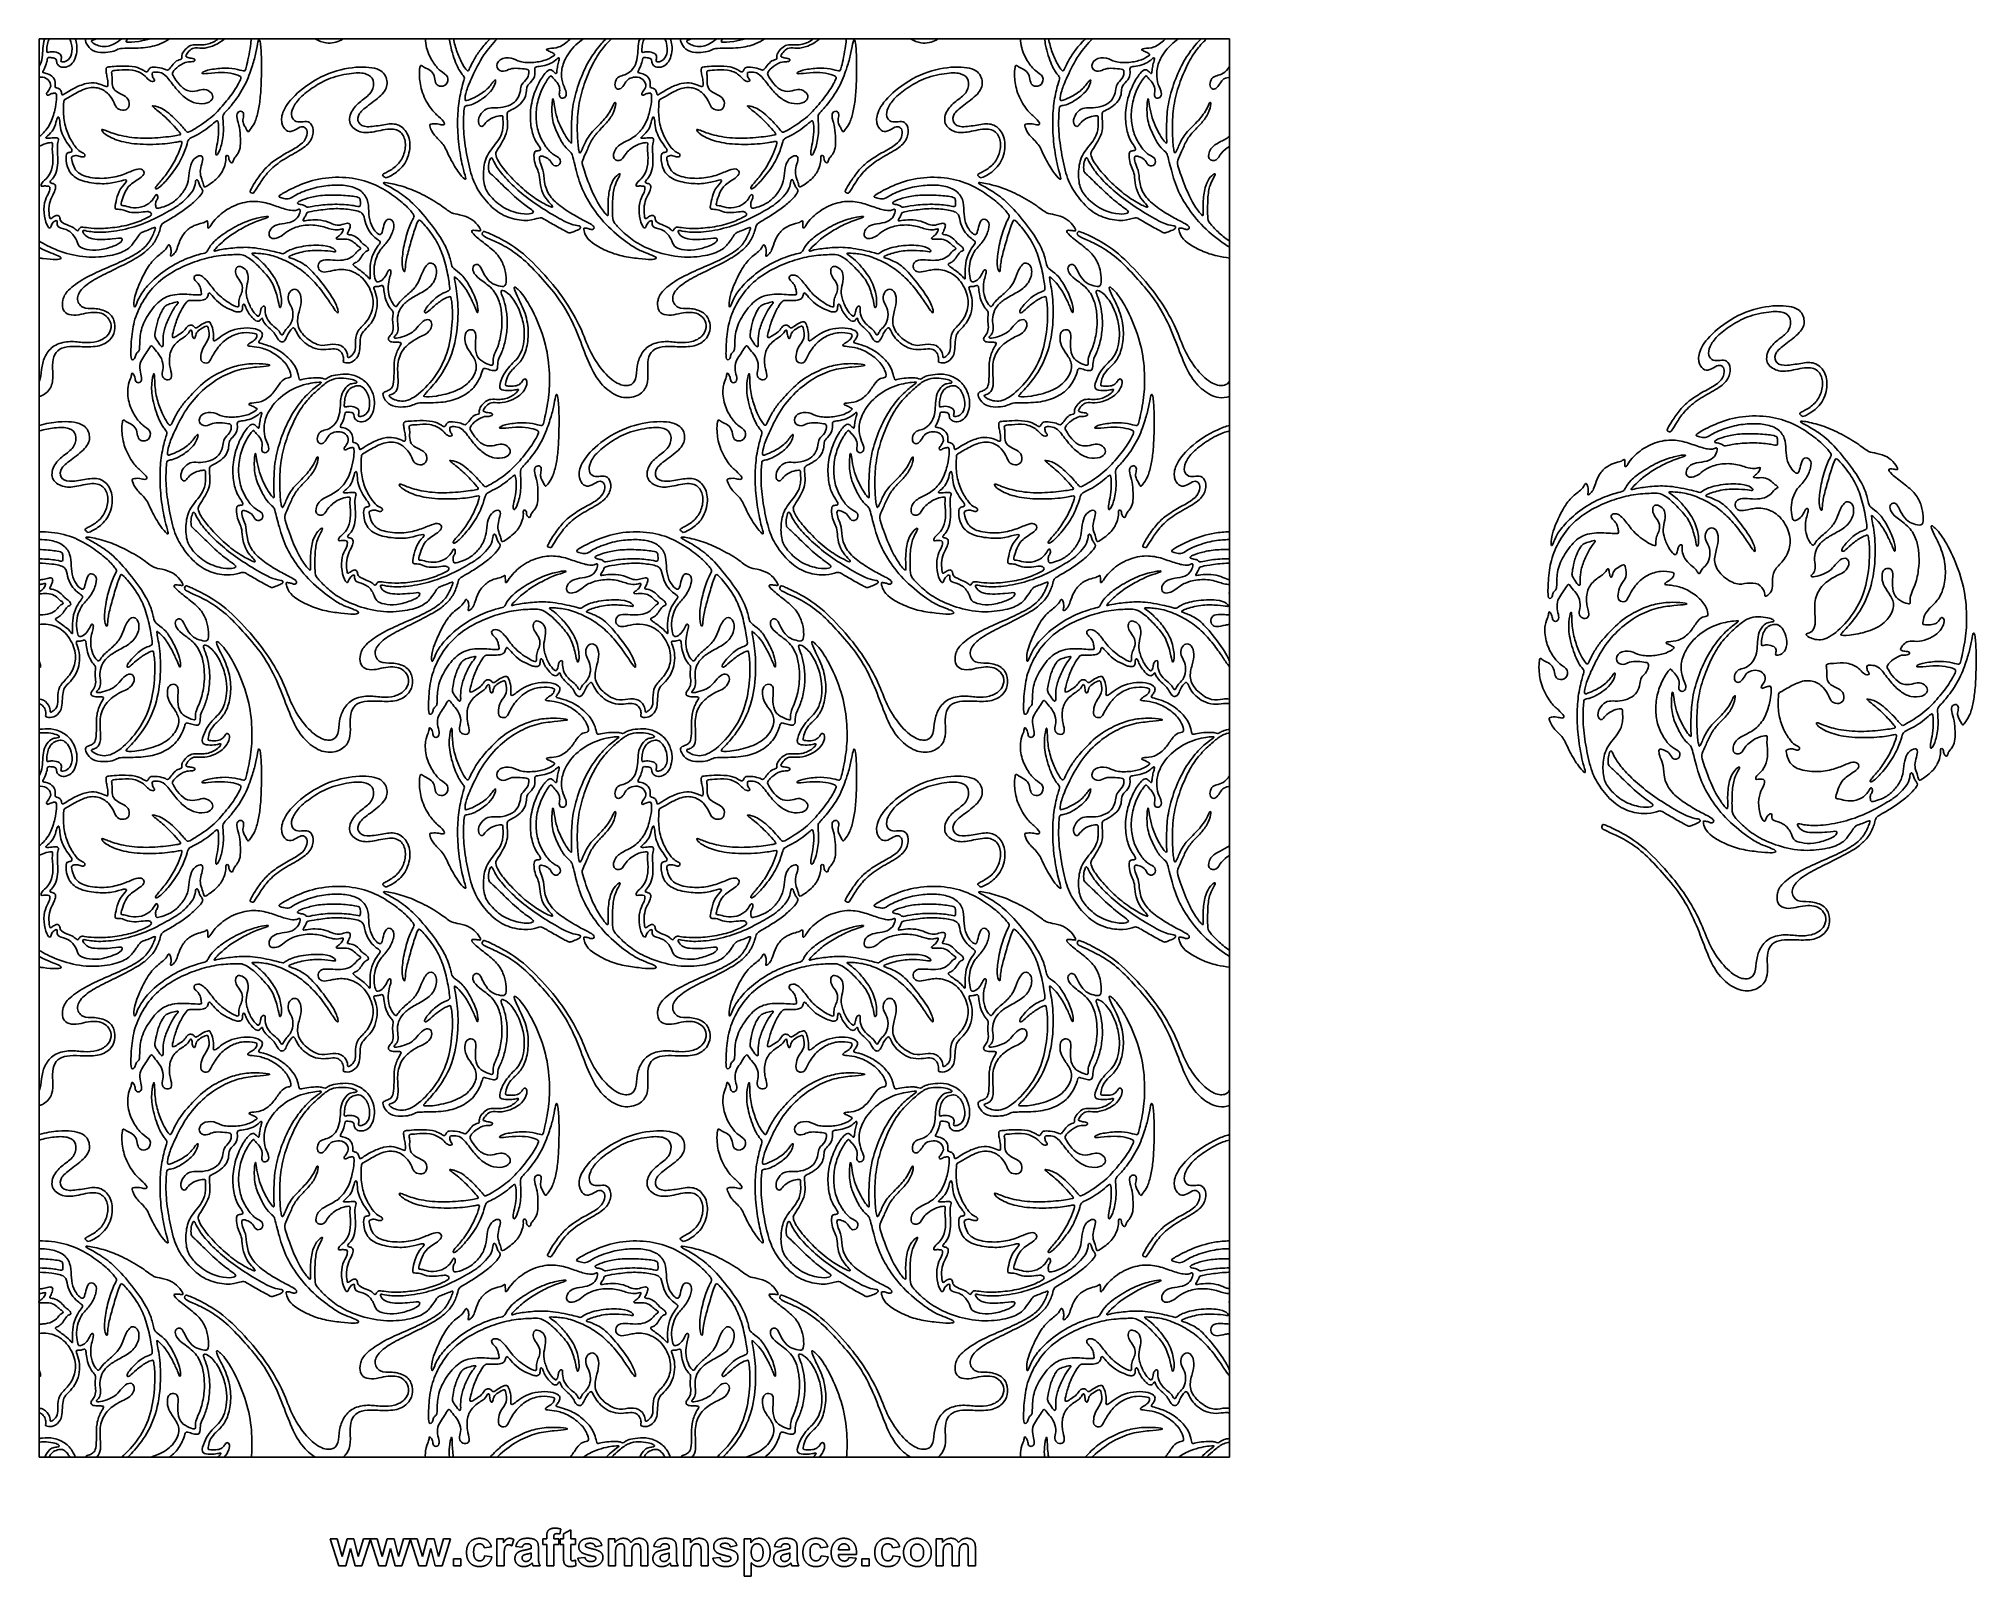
# Model space of a CAD drawing. Header units: millimetres. Extents: x 13 to 273, y -113 to 93.
import ezdxf

# ---------------------------------------------------------------- set-up
doc = ezdxf.new("R2010")
doc.units = ezdxf.units.MM
doc.header["$MEASUREMENT"] = 0
doc.layers.add('Layer 03', color=5, linetype='Continuous')

msp = doc.modelspace()

# ---------------------------------------------------------------- linework, layer by layer
at = {"layer": 'Layer 03'}
for p, q in [((13.12, 92.58), (13.12, -97.45)), ((172.58, 92.58), (13.12, 92.58)), ((172.58, -97.45), (172.58, 92.58)), ((13.12, -97.45), (172.58, -97.45)), ((53.25, -112.04), (52.09, -108.43)), ((52.09, -108.43), (53.03, -108.43)), ((53.03, -108.43), (53.71, -110.79)), ((53.71, -110.79), (54.36, -108.43)), ((54.36, -108.43), (55.28, -108.43)), ((55.28, -108.43), (55.87, -110.79)), ((55.87, -110.79), (56.56, -108.43)), ((57.5, -108.43), (56.34, -112.04)), ((56.56, -108.43), (57.5, -108.43)), ((58.62, -112.04), (57.46, -108.43)), ((57.46, -108.43), (58.4, -108.43)), ((58.4, -108.43), (59.08, -110.79)), ((59.08, -110.79), (59.73, -108.43)), ((59.73, -108.43), (60.65, -108.43)), ((60.65, -108.43), (61.25, -110.79)), ((61.25, -110.79), (61.93, -108.43)), ((62.87, -108.43), (61.71, -112.04)), ((61.93, -108.43), (62.87, -108.43)), ((63.99, -112.04), (62.83, -108.43)), ((62.83, -108.43), (63.77, -108.43)), ((63.77, -108.43), (64.46, -110.79)), ((64.46, -110.79), (65.1, -108.43)), ((65.1, -108.43), (66.02, -108.43)), ((66.02, -108.43), (66.62, -110.79)), ((66.62, -110.79), (67.3, -108.43)), ((68.24, -108.43), (67.08, -112.04)), ((67.3, -108.43), (68.24, -108.43)), ((74.44, -112.04), (74.44, -108.43)), ((74.44, -108.43), (75.33, -108.43)), ((75.33, -108.43), (75.33, -108.94)), ((76.72, -108.52), (76.43, -109.36)), ((80.61, -108.43), (81.11, -108.43)), ((80.61, -109.17), (80.61, -108.43)), ((81.11, -108.43), (81.11, -108.16)), ((82.06, -108.18), (82.06, -108.43)), ((82.06, -108.43), (82.74, -108.43)), ((82.74, -108.43), (82.74, -109.17)), ((82.99, -107.1), (82.88, -107.77)), ((82.9, -109.17), (82.9, -108.43)), ((82.9, -108.43), (83.36, -108.43)), ((83.36, -107.75), (84.32, -107.19)), ((83.36, -108.43), (83.36, -107.75)), ((84.32, -107.19), (84.32, -108.43)), ((84.32, -108.43), (84.96, -108.43)), ((84.96, -108.43), (84.96, -109.17)), ((89.38, -108.43), (90.24, -108.43)), ((89.38, -112.04), (89.38, -108.43)), ((90.24, -108.43), (90.24, -108.92)), ((99.47, -112.04), (99.47, -108.43)), ((99.47, -108.43), (100.37, -108.43)), ((100.37, -108.43), (100.37, -108.96)), ((107.56, -108.43), (108.45, -108.43)), ((107.56, -113.43), (107.56, -108.43)), ((108.45, -108.43), (108.45, -108.96)), ((133.27, -108.43), (134.13, -108.43)), ((133.27, -112.04), (133.27, -108.43)), ((134.13, -108.43), (134.13, -108.92)), ((54.83, -109.72), (54.19, -112.04)), ((55.44, -112.04), (54.83, -109.72)), ((60.2, -109.72), (59.57, -112.04)), ((60.81, -112.04), (60.2, -109.72)), ((65.57, -109.72), (64.94, -112.04)), ((66.18, -112.04), (65.57, -109.72)), ((68.64, -112.04), (68.64, -111.08)), ((68.64, -111.08), (69.59, -111.08)), ((69.59, -111.08), (69.59, -112.04)), ((73.7, -109.48), (72.74, -109.63)), ((72.8, -110.68), (73.76, -110.81)), ((75.4, -110.92), (75.4, -112.04)), ((77.83, -109.54), (76.97, -109.42)), ((79.04, -109.69), (79.04, -109.6)), ((79.04, -110.5), (79.04, -110.31)), ((80, -109.73), (80, -110.85)), ((81.11, -109.17), (80.61, -109.17)), ((81.11, -112.04), (81.11, -109.17)), ((82.74, -109.17), (82.06, -109.17)), ((82.06, -109.17), (82.06, -112.04)), ((83.36, -109.17), (82.9, -109.17)), ((83.36, -110.76), (83.36, -109.17)), ((84.96, -109.17), (84.32, -109.17)), ((84.32, -109.17), (84.32, -110.66)), ((84.95, -111.27), (85.03, -111.99)), ((85.27, -111.02), (86.23, -110.9)), ((88.51, -109.32), (87.62, -109.48)), ((90.33, -110.28), (90.33, -112.04)), ((91.54, -112.04), (91.54, -110.06)), ((92.5, -110.3), (92.5, -112.04)), ((93.7, -112.04), (93.7, -109.97)), ((94.66, -109.72), (94.66, -112.04)), ((96.32, -109.54), (95.46, -109.42)), ((97.53, -109.69), (97.53, -109.6)), ((97.53, -110.5), (97.53, -110.31)), ((98.48, -109.73), (98.48, -110.85)), ((100.43, -110.4), (100.43, -112.04)), ((101.79, -112.04), (101.79, -110.2)), ((102.74, -109.79), (102.74, -112.04)), ((103.36, -111.02), (104.32, -110.9)), ((106.6, -109.32), (105.71, -109.48)), ((108.51, -111.61), (108.51, -113.43)), ((112.5, -109.54), (111.63, -109.42)), ((113.7, -109.69), (113.7, -109.6)), ((113.7, -110.5), (113.7, -110.31)), ((114.66, -109.73), (114.66, -110.85)), ((118.76, -109.48), (117.8, -109.63)), ((117.87, -110.68), (118.82, -110.81)), ((122.62, -110.5), (120.18, -110.5)), ((120.2, -109.91), (121.66, -109.91)), ((121.6, -110.9), (122.56, -111.02)), ((123.33, -112.04), (123.33, -111.08)), ((123.33, -111.08), (124.29, -111.08)), ((124.29, -111.08), (124.29, -112.04)), ((128.39, -109.48), (127.43, -109.63)), ((127.5, -110.68), (128.45, -110.81)), ((134.22, -110.28), (134.22, -112.04)), ((135.43, -112.04), (135.43, -110.06)), ((136.38, -110.3), (136.38, -112.04)), ((137.59, -112.04), (137.59, -109.97)), ((138.54, -109.72), (138.54, -112.04)), ((54.19, -112.04), (53.25, -112.04)), ((56.34, -112.04), (55.44, -112.04)), ((59.57, -112.04), (58.62, -112.04)), ((61.71, -112.04), (60.81, -112.04)), ((64.94, -112.04), (63.99, -112.04)), ((67.08, -112.04), (66.18, -112.04)), ((69.59, -112.04), (68.64, -112.04)), ((75.4, -112.04), (74.44, -112.04)), ((80.24, -112.04), (79.29, -112.04)), ((82.06, -112.04), (81.11, -112.04)), ((90.33, -112.04), (89.38, -112.04)), ((92.5, -112.04), (91.54, -112.04)), ((94.66, -112.04), (93.7, -112.04)), ((98.73, -112.04), (97.77, -112.04)), ((100.43, -112.04), (99.47, -112.04)), ((102.74, -112.04), (101.79, -112.04)), ((108.51, -113.43), (107.56, -113.43)), ((114.9, -112.04), (113.95, -112.04)), ((124.29, -112.04), (123.33, -112.04)), ((134.22, -112.04), (133.27, -112.04)), ((136.38, -112.04), (135.43, -112.04)), ((138.54, -112.04), (137.59, -112.04))]:
    msp.add_line(p, q, dxfattribs=at)
for points, knots in [([(13.12, 88.85), (13.34, 89.23), (13.56, 90.09), (13.61, 91.24), (13.68, 92.14), (13.85, 92.56), (13.86, 92.58)], [104.133698, 104.133698, 104.133698, 104.133698, 105.724371, 107.326256, 108.92814, 108.993281, 108.993281, 108.993281, 108.993281]), ([(17.94, 92.58), (18.04, 92.3), (18.22, 91.55), (18.14, 90.56), (17.78, 89.42), (16.91, 88.75), (16.08, 88.71), (15.52, 89.1), (15.44, 89.54), (15.42, 89.89), (15.07, 90.03), (14.24, 90.1), (14.23, 89.88), (14.02, 88.92), (13.5, 88.07), (13.66, 88.01), (14.44, 87.9), (15.23, 87.24), (15.29, 86.29), (15.21, 86.02), (15.6, 85.96), (15.98, 85.79), (16.14, 85.25), (16.17, 85), (16.43, 85.11), (17.63, 85.93), (19.49, 86.7), (20.81, 86.71), (21.95, 86.23), (22.26, 86.11), (22.36, 86.28), (22.29, 87.2), (22.11, 87.86), (22.04, 88.52), (22.13, 88.8), (22.75, 88.83), (24.13, 88.96), (26.13, 88.87), (27.07, 88.37), (27.44, 88.09), (27.69, 88.16), (27.86, 88.66), (28.26, 88.82), (29.7, 88.65), (30.19, 88.36), (30.42, 88.33), (30.93, 88.97), (31.47, 89.71), (32.33, 89.8), (32.15, 90.18), (32.35, 90.81), (33.06, 91.53), (33.69, 91.84), (34.83, 91.74), (35.61, 91.81), (36.35, 92.07), (36.83, 92.36), (37.05, 92.55), (37.08, 92.58)], [49.95876, 49.95876, 49.95876, 49.95876, 50.514083, 51.449529, 52.384975, 53.320421, 54.255866, 55.191312, 56.126758, 57.062204, 57.99765, 58.933096, 59.868542, 60.803988, 61.739434, 62.67488, 63.610326, 64.545772, 65.481218, 66.416664, 67.35211, 68.287556, 69.223002, 70.158448, 71.093894, 72.02934, 72.964786, 73.900232, 74.835678, 75.771124, 76.70657, 77.642016, 78.577462, 79.512908, 80.448354, 81.3838, 82.319246, 83.254692, 84.190138, 85.125584, 86.06103, 86.996476, 87.931922, 88.867368, 89.802813, 90.738259, 91.673705, 92.609151, 93.544597, 94.480043, 95.415489, 96.350935, 97.286381, 98.221827, 99.157273, 100.092719, 101.028165, 101.184975, 101.184975, 101.184975, 101.184975]), ([(14.45, 92.58), (14.43, 92.54), (14.28, 92.23), (14.17, 91.71), (14.08, 90.76), (14.24, 90.72), (14.86, 90.91), (15.95, 90.65), (16.15, 90.13), (15.99, 89.6), (16.1, 89.41), (16.85, 89.56), (17.6, 90.39), (17.51, 91.82), (17.29, 92.41), (17.21, 92.58)], [0.705769, 0.705769, 0.705769, 0.705769, 0.84557, 1.691141, 2.536711, 3.382282, 4.227852, 5.073422, 5.918993, 6.764563, 7.610134, 8.455704, 9.301274, 10.146845, 10.540291, 10.540291, 10.540291, 10.540291]), ([(37.91, 92.58), (37.9, 92.57), (37.58, 92.24), (36.73, 91.69), (35.26, 91.22), (33.96, 91.43), (33.32, 91.13), (32.74, 90.36), (32.72, 90.18), (33.12, 90.01), (33.95, 89.94), (34.05, 89.64), (33.53, 89.44), (32.77, 89.55), (31.4, 88.67), (30.88, 87.93), (31.05, 87.64), (31.79, 86.44), (32.97, 85.44), (34.34, 85.56), (35.26, 85.94), (36.28, 85.36), (36.49, 84.57), (35.76, 83.89), (34.12, 83.81), (32.72, 84.55), (31.44, 85.81), (30.12, 87.72), (29.3, 88.13), (28.32, 88.14), (28.24, 87.97), (28.3, 87.34), (28.68, 87.01), (28.43, 86.77), (27.76, 86.99), (27.27, 87.74), (25.66, 88.56), (23.65, 88.34), (22.84, 88.33), (22.78, 88.07), (22.92, 87.56), (22.82, 86.55), (23.13, 85.6), (24.2, 85.1), (25.19, 84.57), (25.23, 83.37), (24.57, 82.89), (23.47, 83.16), (23.25, 83.88), (22.47, 85.26), (21.18, 86.07), (19.48, 86.11), (17.36, 84.91), (16.64, 84.49), (16.43, 84.41), (16.38, 83.84), (16.35, 81.63), (16.99, 79.61), (17.91, 78.11), (18.63, 77.38), (19.25, 77.24), (19.26, 76.74), (18.74, 76.72), (18.14, 77.01), (17.46, 76.8), (17.43, 76.57), (17.77, 75.11), (18.89, 74.11), (21.58, 73.75), (23.87, 74.14), (25.6, 74.91), (26.66, 75.27), (27.31, 74.81), (27.03, 74.08), (25.11, 73), (24.51, 71.88), (24.11, 70.59), (24.03, 70.21), (24.55, 70.25), (25.64, 69.84), (27.28, 70.04), (28.37, 70.95), (28.69, 71.71), (28.99, 71.75), (29.03, 71.09), (28.7, 70.81), (28.72, 70.15), (28.76, 69.79), (29.45, 69.95), (30.75, 70.39), (32.04, 71.46), (32.94, 72.83), (33.21, 74.19), (33.32, 75.7), (33.98, 76.75), (35.01, 77.07), (35.08, 76.34), (34.71, 75.29), (34.66, 74.26), (35.11, 73.28), (35.15, 72.7), (35.44, 72.65), (37.35, 74.11), (37.94, 75.39), (38.15, 76.3), (38.06, 76.9), (38.3, 76.98), (38.55, 76.82), (38.48, 76.47), (38.7, 76.03), (38.92, 75.9), (39.08, 76.06), (39.16, 76.53), (39.67, 77.01), (40.09, 77.88), (40.08, 79.19), (40, 80.7), (39.56, 82.02), (39.61, 82.75), (40.3, 82.97), (40.6, 82.44), (40.34, 81.68), (40.51, 81.07), (40.81, 80.61), (41.07, 79.98), (41.3, 80.3), (42.03, 81.25), (42.48, 82.89), (42.77, 84.73), (42.89, 87.12), (42.92, 89.94), (42.76, 92.26), (42.54, 92.56), (42.39, 92.08), (42.07, 90.27), (41.76, 89.21), (41.52, 88.51), (41.28, 87.81), (40.64, 86.06), (38.87, 83.58), (37.8, 82.53), (37.67, 82.19), (37.9, 80.19), (37.48, 77.95), (36.96, 76.9), (36.75, 77.01), (36.75, 77.63), (37.08, 78.94), (37.2, 80.61), (37.06, 81.75), (36.8, 81.54), (35.71, 80.6), (34.59, 79.86), (33.37, 79.28), (33.06, 79.09), (32.81, 78.01), (31.96, 75.88), (30.29, 73.72), (29.2, 72.6), (28.68, 72.4), (28.67, 72.74), (29.84, 73.96), (30.98, 75.61), (31.9, 77.46), (32.3, 78.81), (32.16, 78.88), (30.3, 78.46), (26.46, 78.36), (23.73, 78.83), (21.8, 79.78), (21.36, 80.46), (21.73, 80.43), (23.28, 79.73), (26.24, 79.17), (29.47, 79.31), (32.13, 79.69), (32.13, 79.81), (31.36, 80.73), (29.62, 82.5), (28.06, 83.63), (28.39, 83.61), (29.88, 83.25), (32.08, 81.11), (32.94, 79.97), (33.16, 80.04), (35.95, 81.72), (37.65, 83.52), (39.21, 85.47), (40.27, 87.35), (40.12, 87.6), (38.81, 88.01), (37.14, 88.09), (35.17, 87.85), (34.75, 87.93), (35.42, 88.37), (37.64, 88.7), (39.43, 88.59), (40.66, 88.15), (40.79, 88.37), (41.35, 90.93), (41.51, 92.27), (41.54, 92.58)], [109.670524, 109.670524, 109.670524, 109.670524, 109.721085, 111.027289, 112.333492, 113.639695, 114.945899, 116.252102, 117.558306, 118.864509, 120.170712, 121.476916, 122.783119, 124.089323, 125.395526, 126.701729, 128.007933, 129.314136, 130.62034, 131.926543, 133.232746, 134.53895, 135.845153, 137.151357, 138.45756, 139.763763, 141.069967, 142.37617, 143.682374, 144.988577, 146.29478, 147.600984, 148.907187, 150.213391, 151.519594, 152.825797, 154.132001, 155.438204, 156.744408, 158.050611, 159.356814, 160.663018, 161.969221, 163.275425, 164.581628, 165.887831, 167.194035, 168.500238, 169.806441, 171.112645, 172.418848, 173.725052, 175.031255, 176.337458, 177.643662, 178.949865, 180.256069, 181.562272, 182.868475, 184.174679, 185.480882, 186.787086, 188.093289, 189.399492, 190.705696, 192.011899, 193.318103, 194.624306, 195.930509, 197.236713, 198.542916, 199.84912, 201.155323, 202.461526, 203.76773, 205.073933, 206.380137, 207.68634, 208.992543, 210.298747, 211.60495, 212.911154, 214.217357, 215.52356, 216.829764, 218.135967, 219.442171, 220.748374, 222.054577, 223.360781, 224.666984, 225.973188, 227.279391, 228.585594, 229.891798, 231.198001, 232.504204, 233.810408, 235.116611, 236.422815, 237.729018, 239.035221, 240.341425, 241.647628, 242.953832, 244.260035, 245.566238, 246.872442, 248.178645, 249.484849, 250.791052, 252.097255, 253.403459, 254.709662, 256.015866, 257.322069, 258.628272, 259.934476, 261.240679, 262.546883, 263.853086, 265.159289, 266.465493, 267.771696, 269.0779, 270.384103, 271.690306, 272.99651, 274.302713, 275.608917, 276.91512, 278.221323, 279.527527, 280.83373, 282.139934, 283.446137, 283.446137, 283.446137, 284.75234, 286.058544, 287.364747, 288.670951, 289.977154, 291.283357, 292.589561, 293.895764, 295.201967, 296.508171, 297.814374, 299.120578, 300.426781, 301.732984, 303.039188, 304.345391, 305.651595, 306.957798, 308.264001, 309.570205, 310.876408, 312.182612, 313.488815, 314.795018, 316.101222, 317.407425, 318.713629, 320.019832, 321.326035, 322.632239, 323.938442, 325.244646, 326.550849, 327.857052, 329.163256, 330.469459, 331.775663, 333.081866, 334.388069, 335.694273, 337.000476, 338.30668, 339.612883, 340.919086, 342.22529, 343.531493, 344.837697, 346.1439, 347.450103, 348.756307, 350.06251, 351.368714, 352.674917, 353.98112, 355.287324, 356.593527, 357.899731, 359.205934, 360.512137, 361.818341, 363.124544, 364.430747, 364.827479, 364.827479, 364.827479, 364.827479]), ([(30.59, 92.58), (30.22, 92.32), (29.14, 91.74), (27.17, 91.28), (24.17, 91.32), (23.73, 91.22), (22.95, 90.82), (21.73, 90.69), (20.2, 90.86), (19.36, 91.96), (19.26, 92.43), (19.34, 92.58)], [128.538929, 128.538929, 128.538929, 128.538929, 129.091544, 130.02699, 130.962436, 131.897882, 132.833328, 133.768774, 134.70422, 135.639666, 136.542721, 136.542721, 136.542721, 136.542721]), ([(20.76, 92.58), (20.69, 92.54), (20.4, 92.41), (20.01, 92.36), (20.3, 91.89), (22.12, 91.24), (23.53, 92.06), (24.16, 92.58)], [7.191667, 7.191667, 7.191667, 7.191667, 7.675451, 9.210541, 10.745632, 12.280722, 13.483893, 13.483893, 13.483893, 13.483893]), ([(28.07, 92.58), (27.52, 92.42), (26.05, 92.1), (24.61, 92.08), (24.73, 92.27), (25.03, 92.58)], [75.101759, 75.101759, 75.101759, 75.101759, 76.167884, 77.860503, 79.388524, 79.388524, 79.388524, 79.388524]), ([(50.1, 92.58), (50.56, 92.3), (51.78, 91.81), (53.15, 92.12), (53.76, 92.51), (53.85, 92.58)], [269.641753, 269.641753, 269.641753, 269.641753, 270.718466, 272.32035, 272.617449, 272.617449, 272.617449, 272.617449]), ([(64.85, 92.58), (64.86, 92.19), (65.01, 91.03), (65.85, 89.41), (66.79, 88.22), (68.08, 87.59), (67.73, 86.24), (66.63, 86.13), (66.15, 86.65), (66.1, 87.67), (65.55, 88.38), (64.68, 88.72), (64.26, 89.11), (64.11, 88.88), (63.99, 87.63), (64.31, 85.35), (65.62, 83.04), (66.61, 82.2), (67.63, 81.2), (67.15, 80.96), (66.51, 81.23), (65.4, 81.16), (65.39, 80.92), (65.89, 79.68), (67.39, 78.45), (67.95, 76.88), (69.26, 74.65), (70.21, 73.6), (70.33, 73.84), (69.83, 75.31), (69.27, 78.43), (69.11, 81.57), (69.31, 84.3), (69.89, 86.66), (70.17, 87.4), (69.89, 87.64), (69.05, 88.81), (68.27, 91.21), (68.11, 92.31), (68.08, 92.58)], [219.714014, 219.714014, 219.714014, 219.714014, 220.504489, 221.927098, 223.349708, 224.772318, 226.194927, 227.617537, 229.040146, 230.462756, 231.885366, 233.307975, 234.730585, 236.153194, 237.575804, 238.998414, 240.421023, 241.843633, 243.266242, 244.688852, 246.111462, 247.534071, 248.956681, 250.37929, 251.8019, 253.22451, 254.647119, 256.069729, 257.492339, 258.914948, 260.337558, 261.760167, 263.182777, 264.605387, 266.027996, 267.450606, 268.873215, 270.295825, 270.808819, 270.808819, 270.808819, 270.808819]), ([(68.62, 92.58), (68.73, 91.96), (69.11, 90.67), (69.83, 89.08), (70.46, 88.21), (70.66, 88.3), (71.08, 89.32), (71.93, 90.75), (72.52, 91.47), (73.06, 92.07), (73.2, 92.23), (73.36, 92.4), (73.53, 92.58)], [276.150305, 276.150305, 276.150305, 276.150305, 277.408873, 278.831483, 280.254092, 281.676702, 283.099311, 284.521921, 285.944531, 285.944531, 285.944531, 286.314994, 286.314994, 286.314994, 286.314994]), ([(74.49, 92.58), (73.85, 91.95), (72.5, 90.34), (71.03, 87.34), (70.29, 85.54), (70.07, 84.23), (70.42, 84.28), (71.73, 84.83), (73.24, 85.78), (74.19, 87.22), (74.33, 87.02), (74.04, 86.04), (73.2, 85.02), (71.67, 83.99), (70.71, 83.63), (70.11, 83.62), (70.03, 83.23), (69.88, 80.64), (70.28, 77.47), (71.01, 74), (72.05, 71.95), (73.99, 69.61), (76.14, 68.43), (78.76, 68.09), (80.26, 68.68), (80.54, 68.54), (82.02, 67.66), (84, 66.58), (84.18, 66.52), (84.85, 66.79), (85.67, 67.11), (85.66, 67.48), (85.34, 67.51), (84.04, 67.77), (81.59, 69.16), (78.85, 70.95), (76.68, 72.76), (74.87, 74.67), (74.05, 76.01), (73.79, 76.7), (73.58, 76.65), (73.32, 75.93), (73.29, 74.74), (73.58, 74.53), (74.42, 73.75), (76.93, 71.26), (78.71, 69.92), (79.49, 69.42), (79.15, 69.13), (77.82, 69.01), (75.3, 69.78), (73.5, 71.46), (72.66, 72.78), (72.56, 75.18), (73.07, 77.2), (74.99, 79.22), (75.32, 80.82), (75.22, 81.8), (75.28, 82.27), (74.92, 82.3), (73.82, 82.07), (72.85, 81.32), (72.57, 80.74), (72, 80.9), (71.86, 81.97), (72.76, 83.15), (73.65, 83.39), (74.86, 83.26), (76.35, 83.67), (77.25, 84.44), (77.65, 85.7), (77.62, 86.46), (78.62, 87.25), (78.8, 88.35), (78.51, 88.51), (77.22, 88.64), (76.15, 88.62), (75.39, 88.04), (74.18, 88.57), (74.66, 89.99), (76.52, 90.11), (77.37, 89.4), (79.44, 89.35), (81.14, 89.71), (82.25, 90.4), (82.14, 90.56), (81.53, 90.9), (80.91, 91.09), (81.32, 91.32), (82.73, 91.3), (83.81, 92.07), (84.23, 92.54), (84.27, 92.58)], [14.460601, 14.460601, 14.460601, 14.460601, 15.648706, 17.071315, 18.493925, 19.916534, 21.339144, 22.761754, 24.184363, 25.606973, 27.029582, 28.452192, 29.874802, 31.297411, 32.720021, 34.142631, 35.56524, 36.98785, 38.410459, 39.833069, 41.255679, 42.678288, 44.100898, 45.523507, 46.946117, 48.368727, 49.791336, 51.213946, 52.636555, 54.059165, 55.481775, 56.904384, 58.326994, 59.749603, 61.172213, 62.594823, 64.017432, 65.440042, 66.862651, 68.285261, 69.707871, 71.13048, 72.55309, 73.975699, 75.398309, 76.820919, 78.243528, 79.666138, 81.088747, 82.511357, 83.933967, 85.356576, 86.779186, 88.201796, 89.624405, 91.047015, 92.469624, 93.892234, 95.314844, 96.737453, 98.160063, 99.582672, 101.005282, 102.427892, 103.850501, 105.273111, 106.69572, 108.11833, 109.54094, 110.963549, 112.386159, 113.808768, 115.231378, 116.653988, 118.076597, 119.499207, 120.921816, 122.344426, 123.767036, 125.189645, 126.612255, 128.034864, 129.457474, 130.880084, 132.302693, 133.725303, 135.147912, 136.570522, 137.993132, 139.415741, 140.838351, 140.978621, 140.978621, 140.978621, 140.978621]), ([(89.79, 92.58), (89.66, 92.45), (89.04, 91.83), (88.02, 90.64), (86.77, 88.26), (85.72, 85.43), (85.19, 82.52), (85.19, 79.37), (85.4, 77.31), (85.61, 77.2), (85.87, 77.8), (86.67, 79.65), (88.11, 80.98), (89.66, 82.7), (90.18, 84.15), (90.46, 84.08), (90.09, 82.57), (89.16, 81.29), (88.05, 80.23), (87.06, 79), (86.44, 77.42), (85.81, 76.21), (85.87, 75.61), (87.08, 72.22), (88.19, 70.12), (89.24, 68.76), (89.4, 68.92), (89.27, 70.81), (89.59, 73.03), (90.36, 74.19), (90.96, 74.59), (90.98, 74.36), (90.16, 72.99), (89.92, 71.29), (89.9, 68.5), (90.08, 67.94), (91.25, 66.73), (92.87, 65.33), (95.58, 64), (99.16, 63.16), (102.52, 63.46), (104.68, 64.21), (105.62, 65.38), (106.1, 66.11), (106.37, 66.5), (106.75, 66.72), (107.59, 66.99), (108.44, 67.39), (108.46, 67.17), (107.71, 65.43), (106.61, 64.17), (104.31, 62.91), (101.63, 61.77), (98.85, 60.52), (96.48, 58.83), (95.92, 57.56), (95.95, 56.38), (96.46, 55.65), (97.83, 55.46), (99.1, 55.85), (100.41, 55.96), (101.37, 55.79), (102.28, 55.09), (102.63, 53.91), (102, 52.65), (100.65, 51.91), (98.8, 51.82), (97.04, 52.12), (94.91, 51.7), (93.69, 50.34), (93.14, 48.74), (93.12, 46.85), (92.31, 45.98), (90.64, 46.15), (88.49, 48.04), (86.73, 50.87), (85.82, 53.69), (83.7, 57.43), (81.45, 60.33), (77.9, 64.06), (74.83, 65.87), (72.78, 66.8), (72.58, 66.78), (72.42, 66.45), (72.55, 66.15), (73.72, 65.64), (75.98, 64.59), (78.31, 62.82), (80.53, 60.41), (82.98, 57.58), (84.85, 54.18), (86.16, 50.59), (87.48, 47.37), (89.23, 45.4), (91.4, 44.25), (93.62, 44.74), (94.68, 46.1), (94.67, 48.03), (94.59, 49.67), (95.22, 50.91), (96.53, 51.36), (98.16, 51.35), (100.79, 51.22), (102.39, 52.11), (103.08, 53.39), (102.97, 54.91), (102.13, 56.06), (100.22, 56.55), (98.56, 56.32), (97.66, 57.86), (98.71, 59.37), (100.71, 60.62), (103.36, 61.87), (106.26, 63.38), (107.45, 64.34), (108.44, 65.4), (109.09, 67.09), (109.15, 67.7), (109.72, 68.05), (111.37, 69.01), (112.91, 70.08), (114.15, 71.21), (114.86, 72.12), (114.65, 72.46), (114.37, 72.82), (114.17, 73.46), (114.04, 73.77), (113.75, 73.65), (113.72, 72.52), (112.76, 71.33), (111.88, 70.52), (111.19, 70.06), (110.52, 69.66), (109.85, 69.27), (107.87, 68.17), (104.84, 67.09), (101.6, 66.55), (99.28, 66.75), (98.63, 67.01), (98.72, 66.53), (99.57, 65.57), (103.06, 65.75), (104.01, 66), (104, 65.38), (102.96, 64.8), (100.81, 64.16), (99.12, 64.31), (98.06, 64.71), (97.88, 65.71), (96.87, 67.03), (95.31, 67.24), (95.22, 67.88), (95.28, 68.3), (94.83, 68.15), (94.43, 67.61), (94.34, 67.08), (93.86, 67.44), (93.37, 69.28), (93.61, 71.09), (94.23, 71.99), (94.32, 72.83), (94, 72.83), (93.37, 72.89), (93.09, 72.71), (93.05, 73.27), (94.05, 73.95), (94.69, 75.36), (94.69, 77.17), (94.54, 77.89), (94.72, 78.63), (94.46, 78.71), (93.14, 78.45), (91.57, 77.25), (91.25, 76.16), (89.84, 76.26), (90.18, 77.98), (91.56, 78.77), (93.1, 79.49), (94.4, 81.1), (95, 83.13), (95.2, 84.49), (95.14, 85.33), (94.94, 85.31), (94.38, 85.23), (93.92, 84.9), (93.74, 85.22), (94.13, 85.65), (94.57, 86.42), (93.84, 87.44), (92.69, 87.48), (91.87, 87.11), (91.57, 86.55), (91.04, 85.79), (90.42, 85.8), (90.15, 86.38), (90.44, 87.36), (91.13, 87.65), (91.96, 87.82), (92.96, 88.79), (93.28, 90.09), (93.33, 91.24), (93.4, 92.14), (93.58, 92.56), (93.58, 92.58)], [122.892848, 122.892848, 122.892848, 122.892848, 123.3451, 124.946984, 126.548869, 128.150753, 129.752637, 131.354522, 132.956406, 134.558291, 136.160175, 137.76206, 139.363944, 140.965828, 142.567713, 144.169597, 145.771482, 147.373366, 148.97525, 150.577135, 152.179019, 153.780904, 155.382788, 156.984673, 158.586557, 160.188441, 161.790326, 163.39221, 164.994095, 166.595979, 168.197863, 169.799748, 171.401632, 173.003517, 174.605401, 176.207285, 177.80917, 179.411054, 181.012939, 182.614823, 184.216708, 185.818592, 187.420476, 189.022361, 190.624245, 192.22613, 193.828014, 195.429898, 197.031783, 198.633667, 200.235552, 201.837436, 203.439321, 205.041205, 206.643089, 208.244974, 209.846858, 211.448743, 213.050627, 214.652511, 216.254396, 217.85628, 219.458165, 221.060049, 222.661933, 224.263818, 225.865702, 227.467587, 229.069471, 230.671356, 232.27324, 233.875124, 235.477009, 237.078893, 238.680778, 240.282662, 241.884546, 243.486431, 245.088315, 246.6902, 248.292084, 249.893968, 251.495853, 253.097737, 254.699622, 256.301506, 257.903391, 259.505275, 261.107159, 262.709044, 264.310928, 265.912813, 267.514697, 269.116581, 270.718466, 272.32035, 273.922235, 275.524119, 277.126004, 278.727888, 280.329772, 281.931657, 283.533541, 285.135426, 286.73731, 288.339194, 289.941079, 291.542963, 293.144848, 294.746732, 296.348616, 297.950501, 299.552385, 301.15427, 302.756154, 304.358039, 305.959923, 307.561807, 309.163692, 310.765576, 312.367461, 313.969345, 315.571229, 317.173114, 318.774998, 320.376883, 321.978767, 323.580652, 325.182536, 326.78442, 328.386305, 329.988189, 329.988189, 329.988189, 331.590074, 333.191958, 334.793842, 336.395727, 337.997611, 339.599496, 341.20138, 342.803264, 344.405149, 346.007033, 347.608918, 349.210802, 350.812687, 352.414571, 354.016455, 355.61834, 357.220224, 358.822109, 360.423993, 362.025877, 363.627762, 365.229646, 366.831531, 368.433415, 370.035299, 371.637184, 373.239068, 374.840953, 376.442837, 378.044722, 379.646606, 381.24849, 382.850375, 384.452259, 386.054144, 387.656028, 389.257912, 390.859797, 392.461681, 394.063566, 395.66545, 397.267335, 398.869219, 400.471103, 402.072988, 403.674872, 405.276757, 406.878641, 408.480525, 410.08241, 411.684294, 413.286179, 414.888063, 416.489947, 418.091832, 419.693716, 421.295601, 422.897485, 424.49937, 426.101254, 427.703138, 429.305023, 430.906907, 432.508792, 434.110676, 435.71256, 437.314445, 438.916329, 438.98147, 438.98147, 438.98147, 438.98147]), ([(86.03, 92.58), (85.67, 92.33), (84.49, 91.4), (83.31, 89.55), (83, 87.85), (83.26, 86.42), (83.86, 85.3), (83.6, 84.61), (82.92, 84.58), (82.73, 85.09), (82.94, 85.87), (82.55, 86.75), (81.83, 87.41), (81.75, 87.65), (81.49, 87.55), (80.48, 86), (79.74, 83.88), (79.64, 81.7), (79.99, 79.82), (81, 77.98), (82, 76.97), (83.01, 76.64), (82.94, 75.59), (81.98, 75.41), (81.6, 76.37), (80.93, 76.73), (80.2, 76.96), (80.09, 76.64), (80.25, 75.78), (80.78, 74.77), (80.74, 72.92), (81.74, 71.04), (83.62, 69.63), (85.55, 68.48), (87.06, 67.76), (87.51, 67.36), (87.46, 67.05), (87.03, 66.99), (86.68, 67.18), (86.05, 67.25), (86.05, 67.14), (86.24, 66.24), (87.05, 65.26), (89.07, 64.12), (91.17, 63.41), (93.49, 63.11), (95.23, 62.95), (95.84, 63.1), (95.78, 63.34), (95.03, 63.65), (93.74, 64.14), (92.94, 64.54), (92.17, 65.08), (91.41, 65.62), (89.17, 67.36), (87.04, 70.14), (85.64, 72.72), (84.81, 75.89), (84.53, 77.05), (84.39, 77.35), (83.47, 78.09), (82.65, 79.62), (81.78, 81.56), (81.8, 83.99), (81.94, 84.68), (82.04, 84.34), (82.26, 82.73), (82.72, 81.27), (83.36, 79.97), (84, 78.93), (84.5, 78.41), (84.41, 78.96), (84.41, 81.48), (84.6, 84.04), (85.6, 87.35), (86.88, 89.92), (88.15, 91.65), (88.87, 92.4), (89.07, 92.58)], [43.326094, 43.326094, 43.326094, 43.326094, 43.978281, 45.548934, 47.119587, 48.69024, 50.260893, 51.831546, 53.402199, 54.972852, 56.543505, 58.114158, 59.68481, 61.255463, 62.826116, 64.396769, 65.967422, 67.538075, 69.108728, 70.679381, 72.250034, 73.820687, 75.39134, 76.961992, 78.532645, 80.103298, 81.673951, 83.244604, 84.815257, 86.38591, 87.956563, 89.527216, 91.097869, 92.668521, 94.239174, 95.809827, 97.38048, 98.951133, 100.521786, 102.092439, 103.663092, 105.233745, 106.804398, 108.375051, 109.945703, 111.516356, 113.087009, 114.657662, 116.228315, 117.798968, 119.369621, 120.940274, 120.940274, 120.940274, 122.510927, 124.08158, 125.652233, 127.222885, 128.793538, 130.364191, 131.934844, 133.505497, 135.07615, 136.646803, 138.217456, 139.788109, 141.358762, 142.929415, 144.500067, 146.07072, 147.641373, 149.212026, 150.782679, 152.353332, 153.923985, 155.494638, 157.065291, 157.658819, 157.658819, 157.658819, 157.658819]), ([(97.66, 92.58), (97.76, 92.3), (97.95, 91.55), (97.86, 90.56), (97.51, 89.42), (96.64, 88.75), (95.81, 88.71), (95.25, 89.1), (95.16, 89.54), (95.15, 89.89), (94.8, 90.03), (93.97, 90.1), (93.96, 89.88), (93.75, 88.92), (93.23, 88.07), (93.39, 88.01), (94.17, 87.9), (94.95, 87.24), (95.01, 86.29), (94.94, 86.02), (95.32, 85.96), (95.71, 85.79), (95.86, 85.25), (95.89, 85), (96.16, 85.11), (97.35, 85.93), (99.22, 86.7), (100.54, 86.71), (101.68, 86.23), (101.99, 86.11), (102.09, 86.28), (102.02, 87.2), (101.84, 87.86), (101.77, 88.52), (101.85, 88.8), (102.47, 88.83), (103.86, 88.96), (105.85, 88.87), (106.8, 88.37), (107.17, 88.09), (107.42, 88.16), (107.59, 88.66), (107.99, 88.82), (109.42, 88.65), (109.91, 88.36), (110.15, 88.33), (110.65, 88.97), (111.2, 89.71), (112.05, 89.8), (111.87, 90.18), (112.08, 90.81), (112.79, 91.53), (113.42, 91.84), (114.55, 91.74), (115.34, 91.81), (116.08, 92.07), (116.56, 92.36), (116.78, 92.55), (116.81, 92.58)], [49.95876, 49.95876, 49.95876, 49.95876, 50.514083, 51.449529, 52.384975, 53.320421, 54.255866, 55.191312, 56.126758, 57.062204, 57.99765, 58.933096, 59.868542, 60.803988, 61.739434, 62.67488, 63.610326, 64.545772, 65.481218, 66.416664, 67.35211, 68.287556, 69.223002, 70.158448, 71.093894, 72.02934, 72.964786, 73.900232, 74.835678, 75.771124, 76.70657, 77.642016, 78.577462, 79.512908, 80.448354, 81.3838, 82.319246, 83.254692, 84.190138, 85.125584, 86.06103, 86.996476, 87.931922, 88.867368, 89.802813, 90.738259, 91.673705, 92.609151, 93.544597, 94.480043, 95.415489, 96.350935, 97.286381, 98.221827, 99.157273, 100.092719, 101.028165, 101.184975, 101.184975, 101.184975, 101.184975]), ([(94.17, 92.58), (94.15, 92.54), (94.01, 92.23), (93.9, 91.71), (93.81, 90.76), (93.97, 90.72), (94.58, 90.91), (95.68, 90.65), (95.88, 90.13), (95.72, 89.6), (95.83, 89.41), (96.58, 89.56), (97.32, 90.39), (97.24, 91.82), (97.02, 92.41), (96.93, 92.58)], [0.705769, 0.705769, 0.705769, 0.705769, 0.84557, 1.691141, 2.536711, 3.382282, 4.227852, 5.073422, 5.918993, 6.764563, 7.610134, 8.455704, 9.301274, 10.146845, 10.540291, 10.540291, 10.540291, 10.540291]), ([(117.64, 92.58), (117.62, 92.57), (117.3, 92.24), (116.46, 91.69), (114.99, 91.22), (113.69, 91.43), (113.04, 91.13), (112.47, 90.36), (112.45, 90.18), (112.84, 90.01), (113.67, 89.94), (113.77, 89.64), (113.26, 89.44), (112.49, 89.55), (111.13, 88.67), (110.6, 87.93), (110.78, 87.64), (111.51, 86.44), (112.7, 85.44), (114.06, 85.56), (114.99, 85.94), (116.01, 85.36), (116.21, 84.57), (115.48, 83.89), (113.85, 83.81), (112.44, 84.55), (111.17, 85.81), (109.85, 87.72), (109.03, 88.13), (108.05, 88.14), (107.96, 87.97), (108.02, 87.34), (108.41, 87.01), (108.16, 86.77), (107.49, 86.99), (107, 87.74), (105.38, 88.56), (103.37, 88.34), (102.56, 88.33), (102.51, 88.07), (102.65, 87.56), (102.55, 86.55), (102.85, 85.6), (103.93, 85.1), (104.92, 84.57), (104.96, 83.37), (104.29, 82.89), (103.2, 83.16), (102.98, 83.88), (102.2, 85.26), (100.9, 86.07), (99.21, 86.11), (97.08, 84.91), (96.37, 84.49), (96.16, 84.41), (96.11, 83.84), (96.07, 81.63), (96.72, 79.61), (97.63, 78.11), (98.35, 77.38), (98.98, 77.24), (98.99, 76.74), (98.47, 76.72), (97.87, 77.01), (97.19, 76.8), (97.16, 76.57), (97.5, 75.11), (98.62, 74.11), (101.3, 73.75), (103.6, 74.14), (105.33, 74.91), (106.39, 75.27), (107.04, 74.81), (106.76, 74.08), (104.84, 73), (104.24, 71.88), (103.84, 70.59), (103.76, 70.21), (104.28, 70.25), (105.36, 69.84), (107.01, 70.04), (108.1, 70.95), (108.42, 71.71), (108.71, 71.75), (108.76, 71.09), (108.42, 70.81), (108.45, 70.15), (108.49, 69.79), (109.17, 69.95), (110.48, 70.39), (111.77, 71.46), (112.67, 72.83), (112.94, 74.19), (113.04, 75.7), (113.7, 76.75), (114.73, 77.07), (114.81, 76.34), (114.43, 75.29), (114.39, 74.26), (114.84, 73.28), (114.88, 72.7), (115.17, 72.65), (117.08, 74.11), (117.67, 75.39), (117.88, 76.3), (117.79, 76.9), (118.02, 76.98), (118.28, 76.82), (118.21, 76.47), (118.43, 76.03), (118.64, 75.9), (118.81, 76.06), (118.89, 76.53), (119.4, 77.01), (119.82, 77.88), (119.8, 79.19), (119.73, 80.7), (119.29, 82.02), (119.33, 82.75), (120.03, 82.97), (120.33, 82.44), (120.07, 81.68), (120.23, 81.07), (120.53, 80.61), (120.8, 79.98), (121.02, 80.3), (121.75, 81.25), (122.21, 82.89), (122.5, 84.73), (122.62, 87.12), (122.65, 89.94), (122.49, 92.26), (122.26, 92.56), (122.12, 92.08), (121.8, 90.27), (121.49, 89.21), (121.25, 88.51), (121.01, 87.81), (120.37, 86.06), (118.6, 83.58), (117.53, 82.53), (117.39, 82.19), (117.63, 80.19), (117.21, 77.95), (116.69, 76.9), (116.47, 77.01), (116.47, 77.63), (116.81, 78.94), (116.93, 80.61), (116.79, 81.75), (116.52, 81.54), (115.44, 80.6), (114.32, 79.86), (113.1, 79.28), (112.79, 79.09), (112.54, 78.01), (111.69, 75.88), (110.01, 73.72), (108.92, 72.6), (108.41, 72.4), (108.4, 72.74), (109.56, 73.96), (110.7, 75.61), (111.63, 77.46), (112.02, 78.81), (111.88, 78.88), (110.02, 78.46), (106.19, 78.36), (103.45, 78.83), (101.52, 79.78), (101.09, 80.46), (101.45, 80.43), (103, 79.73), (105.97, 79.17), (109.2, 79.31), (111.86, 79.69), (111.86, 79.81), (111.09, 80.73), (109.35, 82.5), (107.78, 83.63), (108.11, 83.61), (109.61, 83.25), (111.8, 81.11), (112.67, 79.97), (112.89, 80.04), (115.68, 81.72), (117.37, 83.52), (118.94, 85.47), (119.99, 87.35), (119.85, 87.6), (118.53, 88.01), (116.87, 88.09), (114.9, 87.85), (114.47, 87.93), (115.14, 88.37), (117.37, 88.7), (119.16, 88.59), (120.38, 88.15), (120.52, 88.37), (121.07, 90.93), (121.24, 92.27), (121.27, 92.58)], [109.670524, 109.670524, 109.670524, 109.670524, 109.721085, 111.027289, 112.333492, 113.639695, 114.945899, 116.252102, 117.558306, 118.864509, 120.170712, 121.476916, 122.783119, 124.089323, 125.395526, 126.701729, 128.007933, 129.314136, 130.62034, 131.926543, 133.232746, 134.53895, 135.845153, 137.151357, 138.45756, 139.763763, 141.069967, 142.37617, 143.682374, 144.988577, 146.29478, 147.600984, 148.907187, 150.213391, 151.519594, 152.825797, 154.132001, 155.438204, 156.744408, 158.050611, 159.356814, 160.663018, 161.969221, 163.275425, 164.581628, 165.887831, 167.194035, 168.500238, 169.806441, 171.112645, 172.418848, 173.725052, 175.031255, 176.337458, 177.643662, 178.949865, 180.256069, 181.562272, 182.868475, 184.174679, 185.480882, 186.787086, 188.093289, 189.399492, 190.705696, 192.011899, 193.318103, 194.624306, 195.930509, 197.236713, 198.542916, 199.84912, 201.155323, 202.461526, 203.76773, 205.073933, 206.380137, 207.68634, 208.992543, 210.298747, 211.60495, 212.911154, 214.217357, 215.52356, 216.829764, 218.135967, 219.442171, 220.748374, 222.054577, 223.360781, 224.666984, 225.973188, 227.279391, 228.585594, 229.891798, 231.198001, 232.504204, 233.810408, 235.116611, 236.422815, 237.729018, 239.035221, 240.341425, 241.647628, 242.953832, 244.260035, 245.566238, 246.872442, 248.178645, 249.484849, 250.791052, 252.097255, 253.403459, 254.709662, 256.015866, 257.322069, 258.628272, 259.934476, 261.240679, 262.546883, 263.853086, 265.159289, 266.465493, 267.771696, 269.0779, 270.384103, 271.690306, 272.99651, 274.302713, 275.608917, 276.91512, 278.221323, 279.527527, 280.83373, 282.139934, 283.446137, 283.446137, 283.446137, 284.75234, 286.058544, 287.364747, 288.670951, 289.977154, 291.283357, 292.589561, 293.895764, 295.201967, 296.508171, 297.814374, 299.120578, 300.426781, 301.732984, 303.039188, 304.345391, 305.651595, 306.957798, 308.264001, 309.570205, 310.876408, 312.182612, 313.488815, 314.795018, 316.101222, 317.407425, 318.713629, 320.019832, 321.326035, 322.632239, 323.938442, 325.244646, 326.550849, 327.857052, 329.163256, 330.469459, 331.775663, 333.081866, 334.388069, 335.694273, 337.000476, 338.30668, 339.612883, 340.919086, 342.22529, 343.531493, 344.837697, 346.1439, 347.450103, 348.756307, 350.06251, 351.368714, 352.674917, 353.98112, 355.287324, 356.593527, 357.899731, 359.205934, 360.512137, 361.818341, 363.124544, 364.430747, 364.827479, 364.827479, 364.827479, 364.827479]), ([(110.32, 92.58), (109.95, 92.32), (108.86, 91.74), (106.89, 91.28), (103.9, 91.32), (103.46, 91.22), (102.67, 90.82), (101.46, 90.69), (99.93, 90.86), (99.09, 91.96), (98.99, 92.43), (99.06, 92.58)], [128.538929, 128.538929, 128.538929, 128.538929, 129.091544, 130.02699, 130.962436, 131.897882, 132.833328, 133.768774, 134.70422, 135.639666, 136.542721, 136.542721, 136.542721, 136.542721]), ([(100.49, 92.58), (100.42, 92.54), (100.13, 92.41), (99.73, 92.36), (100.03, 91.89), (101.85, 91.24), (103.25, 92.06), (103.88, 92.58)], [7.191667, 7.191667, 7.191667, 7.191667, 7.675451, 9.210541, 10.745632, 12.280722, 13.483893, 13.483893, 13.483893, 13.483893]), ([(107.8, 92.58), (107.24, 92.42), (105.78, 92.1), (104.33, 92.08), (104.46, 92.27), (104.75, 92.58)], [75.101759, 75.101759, 75.101759, 75.101759, 76.167884, 77.860503, 79.388524, 79.388524, 79.388524, 79.388524]), ([(129.83, 92.58), (130.29, 92.3), (131.5, 91.81), (132.88, 92.12), (133.48, 92.51), (133.57, 92.58)], [269.641753, 269.641753, 269.641753, 269.641753, 270.718466, 272.32035, 272.617449, 272.617449, 272.617449, 272.617449]), ([(144.58, 92.58), (144.59, 92.19), (144.74, 91.03), (145.57, 89.41), (146.52, 88.22), (147.81, 87.59), (147.46, 86.24), (146.36, 86.13), (145.87, 86.65), (145.83, 87.67), (145.28, 88.38), (144.4, 88.72), (143.99, 89.11), (143.84, 88.88), (143.72, 87.63), (144.03, 85.35), (145.35, 83.04), (146.34, 82.2), (147.36, 81.2), (146.87, 80.96), (146.24, 81.23), (145.12, 81.16), (145.11, 80.92), (145.62, 79.68), (147.12, 78.45), (147.68, 76.88), (148.99, 74.65), (149.93, 73.6), (150.06, 73.84), (149.55, 75.31), (149, 78.43), (148.83, 81.57), (149.04, 84.3), (149.62, 86.66), (149.9, 87.4), (149.62, 87.64), (148.78, 88.81), (148, 91.21), (147.84, 92.31), (147.81, 92.58)], [219.714014, 219.714014, 219.714014, 219.714014, 220.504489, 221.927098, 223.349708, 224.772318, 226.194927, 227.617537, 229.040146, 230.462756, 231.885366, 233.307975, 234.730585, 236.153194, 237.575804, 238.998414, 240.421023, 241.843633, 243.266242, 244.688852, 246.111462, 247.534071, 248.956681, 250.37929, 251.8019, 253.22451, 254.647119, 256.069729, 257.492339, 258.914948, 260.337558, 261.760167, 263.182777, 264.605387, 266.027996, 267.450606, 268.873215, 270.295825, 270.808819, 270.808819, 270.808819, 270.808819]), ([(148.34, 92.58), (148.45, 91.96), (148.83, 90.67), (149.56, 89.08), (150.19, 88.21), (150.38, 88.3), (150.81, 89.32), (151.66, 90.75), (152.25, 91.47), (152.79, 92.07), (152.93, 92.23), (153.09, 92.4), (153.26, 92.58)], [276.150305, 276.150305, 276.150305, 276.150305, 277.408873, 278.831483, 280.254092, 281.676702, 283.099311, 284.521921, 285.944531, 285.944531, 285.944531, 286.314994, 286.314994, 286.314994, 286.314994]), ([(154.22, 92.58), (153.58, 91.95), (152.22, 90.34), (150.75, 87.34), (150.01, 85.54), (149.8, 84.23), (150.15, 84.28), (151.46, 84.83), (152.97, 85.78), (153.92, 87.22), (154.05, 87.02), (153.76, 86.04), (152.92, 85.02), (151.39, 83.99), (150.44, 83.63), (149.83, 83.62), (149.76, 83.23), (149.61, 80.64), (150, 77.47), (150.73, 74), (151.78, 71.95), (153.72, 69.61), (155.87, 68.43), (158.49, 68.09), (159.99, 68.68), (160.27, 68.54), (161.75, 67.66), (163.73, 66.58), (163.9, 66.52), (164.57, 66.79), (165.4, 67.11), (165.38, 67.48), (165.06, 67.51), (163.77, 67.77), (161.32, 69.16), (158.58, 70.95), (156.41, 72.76), (154.6, 74.67), (153.78, 76.01), (153.52, 76.7), (153.31, 76.65), (153.04, 75.93), (153.02, 74.74), (153.31, 74.53), (154.15, 73.75), (156.66, 71.26), (158.43, 69.92), (159.21, 69.42), (158.87, 69.13), (157.55, 69.01), (155.03, 69.78), (153.23, 71.46), (152.39, 72.78), (152.29, 75.18), (152.79, 77.2), (154.72, 79.22), (155.05, 80.82), (154.95, 81.8), (155.01, 82.27), (154.65, 82.3), (153.54, 82.07), (152.57, 81.32), (152.3, 80.74), (151.73, 80.9), (151.58, 81.97), (152.49, 83.15), (153.37, 83.39), (154.58, 83.26), (156.08, 83.67), (156.98, 84.44), (157.38, 85.7), (157.35, 86.46), (158.34, 87.25), (158.52, 88.35), (158.23, 88.51), (156.95, 88.64), (155.88, 88.62), (155.11, 88.04), (153.91, 88.57), (154.39, 89.99), (156.25, 90.11), (157.1, 89.4), (159.17, 89.35), (160.87, 89.71), (161.98, 90.4), (161.87, 90.56), (161.25, 90.9), (160.64, 91.09), (161.04, 91.32), (162.45, 91.3), (163.53, 92.07), (163.96, 92.54), (163.99, 92.58)], [14.460601, 14.460601, 14.460601, 14.460601, 15.648706, 17.071315, 18.493925, 19.916534, 21.339144, 22.761754, 24.184363, 25.606973, 27.029582, 28.452192, 29.874802, 31.297411, 32.720021, 34.142631, 35.56524, 36.98785, 38.410459, 39.833069, 41.255679, 42.678288, 44.100898, 45.523507, 46.946117, 48.368727, 49.791336, 51.213946, 52.636555, 54.059165, 55.481775, 56.904384, 58.326994, 59.749603, 61.172213, 62.594823, 64.017432, 65.440042, 66.862651, 68.285261, 69.707871, 71.13048, 72.55309, 73.975699, 75.398309, 76.820919, 78.243528, 79.666138, 81.088747, 82.511357, 83.933967, 85.356576, 86.779186, 88.201796, 89.624405, 91.047015, 92.469624, 93.892234, 95.314844, 96.737453, 98.160063, 99.582672, 101.005282, 102.427892, 103.850501, 105.273111, 106.69572, 108.11833, 109.54094, 110.963549, 112.386159, 113.808768, 115.231378, 116.653988, 118.076597, 119.499207, 120.921816, 122.344426, 123.767036, 125.189645, 126.612255, 128.034864, 129.457474, 130.880084, 132.302693, 133.725303, 135.147912, 136.570522, 137.993132, 139.415741, 140.838351, 140.978621, 140.978621, 140.978621, 140.978621]), ([(165.76, 92.58), (165.39, 92.33), (164.22, 91.4), (163.03, 89.55), (162.73, 87.85), (162.99, 86.42), (163.58, 85.3), (163.32, 84.61), (162.65, 84.58), (162.46, 85.09), (162.66, 85.87), (162.28, 86.75), (161.56, 87.41), (161.47, 87.65), (161.22, 87.55), (160.2, 86), (159.47, 83.88), (159.36, 81.7), (159.72, 79.82), (160.73, 77.98), (161.72, 76.97), (162.74, 76.64), (162.66, 75.59), (161.7, 75.41), (161.33, 76.37), (160.66, 76.73), (159.93, 76.96), (159.81, 76.64), (159.97, 75.78), (160.5, 74.77), (160.47, 72.92), (161.47, 71.04), (163.35, 69.63), (165.28, 68.48), (166.79, 67.76), (167.24, 67.36), (167.19, 67.05), (166.76, 66.99), (166.4, 67.18), (165.78, 67.25), (165.78, 67.14), (165.96, 66.24), (166.77, 65.26), (168.8, 64.12), (170.71, 63.47), (172.05, 63.26), (172.58, 63.2)], [43.326094, 43.326094, 43.326094, 43.326094, 43.978281, 45.548934, 47.119587, 48.69024, 50.260893, 51.831546, 53.402199, 54.972852, 56.543505, 58.114158, 59.68481, 61.255463, 62.826116, 64.396769, 65.967422, 67.538075, 69.108728, 70.679381, 72.250034, 73.820687, 75.39134, 76.961992, 78.532645, 80.103298, 81.673951, 83.244604, 84.815257, 86.38591, 87.956563, 89.527216, 91.097869, 92.668521, 94.239174, 95.809827, 97.38048, 98.951133, 100.521786, 102.092439, 103.663092, 105.233745, 106.804398, 108.375051, 109.945703, 111.108035, 111.108035, 111.108035, 111.108035]), ([(172.58, 64.63), (172.38, 64.75), (172.16, 64.9), (171.9, 65.08), (171.14, 65.62), (168.89, 67.36), (166.77, 70.14), (165.37, 72.72), (164.54, 75.89), (164.26, 77.05), (164.12, 77.35), (163.19, 78.09), (162.38, 79.62), (161.5, 81.56), (161.52, 83.99), (161.66, 84.68), (161.76, 84.34), (161.99, 82.73), (162.45, 81.27), (163.09, 79.97), (163.72, 78.93), (164.22, 78.41), (164.14, 78.96), (164.14, 81.48), (164.32, 84.04), (165.33, 87.35), (166.6, 89.92), (167.87, 91.65), (168.6, 92.4), (168.79, 92.58)], [120.397586, 120.397586, 120.397586, 120.397586, 120.940274, 120.940274, 120.940274, 122.510927, 124.08158, 125.652233, 127.222885, 128.793538, 130.364191, 131.934844, 133.505497, 135.07615, 136.646803, 138.217456, 139.788109, 141.358762, 142.929415, 144.500067, 146.07072, 147.641373, 149.212026, 150.782679, 152.353332, 153.923985, 155.494638, 157.065291, 157.658819, 157.658819, 157.658819, 157.658819]), ([(169.52, 92.58), (169.38, 92.45), (168.76, 91.83), (167.74, 90.64), (166.5, 88.26), (165.44, 85.43), (164.92, 82.52), (164.92, 79.37), (165.13, 77.31), (165.34, 77.2), (165.6, 77.8), (166.39, 79.65), (167.83, 80.98), (169.38, 82.7), (169.9, 84.15), (170.19, 84.08), (169.82, 82.57), (168.88, 81.29), (167.77, 80.23), (166.79, 79), (166.17, 77.42), (165.54, 76.21), (165.6, 75.61), (166.81, 72.22), (167.91, 70.12), (168.96, 68.76), (169.12, 68.92), (169, 70.81), (169.31, 73.03), (170.08, 74.19), (170.68, 74.59), (170.71, 74.36), (169.89, 72.99), (169.64, 71.29), (169.63, 68.5), (169.8, 67.94), (170.94, 66.77), (171.95, 65.88), (172.58, 65.47)], [122.892848, 122.892848, 122.892848, 122.892848, 123.3451, 124.946984, 126.548869, 128.150753, 129.752637, 131.354522, 132.956406, 134.558291, 136.160175, 137.76206, 139.363944, 140.965828, 142.567713, 144.169597, 145.771482, 147.373366, 148.97525, 150.577135, 152.179019, 153.780904, 155.382788, 156.984673, 158.586557, 160.188441, 161.790326, 163.39221, 164.994095, 166.595979, 168.197863, 169.799748, 171.401632, 173.003517, 174.605401, 176.207285, 177.80917, 179.260501, 179.260501, 179.260501, 179.260501]), ([(172.58, 87.43), (172.54, 87.42), (172.17, 87.37), (171.6, 87.11), (171.29, 86.55), (170.76, 85.79), (170.15, 85.8), (169.87, 86.38), (170.16, 87.36), (170.86, 87.65), (171.68, 87.82), (172.35, 88.47), (172.58, 88.85), (172.58, 88.85)], [89.538946, 89.538946, 89.538946, 89.538946, 89.705527, 91.307412, 92.909296, 94.51118, 96.113065, 97.714949, 99.316834, 100.918718, 102.520602, 104.122487, 104.133698, 104.133698, 104.133698, 104.133698]), ([(13.12, 79.48), (13.19, 79.53), (13.74, 79.95), (14.68, 81.1), (15.27, 83.13), (15.47, 84.49), (15.41, 85.33), (15.22, 85.31), (14.66, 85.23), (14.2, 84.9), (14.02, 85.22), (14.4, 85.65), (14.85, 86.42), (14.14, 87.4), (13.43, 87.46), (13.12, 87.43)], [70.251251, 70.251251, 70.251251, 70.251251, 70.482914, 72.084799, 73.686683, 75.288567, 76.890452, 78.492336, 80.094221, 81.696105, 83.297989, 84.899874, 86.501758, 88.103643, 89.538946, 89.538946, 89.538946, 89.538946]), ([(13.12, 44.64), (13.33, 44.71), (14.13, 45.05), (14.96, 46.1), (14.94, 48.03), (14.86, 49.67), (15.49, 50.91), (16.8, 51.36), (18.44, 51.35), (21.06, 51.22), (22.67, 52.11), (23.35, 53.39), (23.25, 54.91), (22.4, 56.06), (20.49, 56.55), (18.83, 56.32), (17.93, 57.86), (18.99, 59.37), (20.98, 60.62), (23.63, 61.87), (26.54, 63.38), (27.72, 64.34), (28.71, 65.4), (29.36, 67.09), (29.42, 67.7), (29.99, 68.05), (31.64, 69.01), (33.18, 70.08), (34.42, 71.21), (35.14, 72.12), (34.92, 72.46), (34.64, 72.82), (34.45, 73.46), (34.31, 73.77), (34.03, 73.65), (33.99, 72.52), (33.03, 71.33), (32.15, 70.52), (31.46, 70.06), (30.79, 69.66), (30.12, 69.27), (28.14, 68.17), (25.12, 67.09), (21.88, 66.55), (19.55, 66.75), (18.91, 67.01), (18.99, 66.53), (19.84, 65.57), (23.33, 65.75), (24.29, 66), (24.27, 65.38), (23.23, 64.8), (21.09, 64.16), (19.4, 64.31), (18.33, 64.71), (18.15, 65.71), (17.14, 67.03), (15.59, 67.24), (15.49, 67.88), (15.55, 68.3), (15.11, 68.15), (14.7, 67.61), (14.62, 67.08), (14.14, 67.44), (13.64, 69.28), (13.88, 71.09), (14.5, 71.99), (14.6, 72.83), (14.28, 72.83), (13.64, 72.89), (13.36, 72.71), (13.32, 73.27), (14.32, 73.95), (14.97, 75.36), (14.97, 77.17), (14.81, 77.89), (14.99, 78.63), (14.73, 78.71), (13.78, 78.53), (13.21, 78.21), (13.12, 78.16)], [271.811084, 271.811084, 271.811084, 271.811084, 272.32035, 273.922235, 275.524119, 277.126004, 278.727888, 280.329772, 281.931657, 283.533541, 285.135426, 286.73731, 288.339194, 289.941079, 291.542963, 293.144848, 294.746732, 296.348616, 297.950501, 299.552385, 301.15427, 302.756154, 304.358039, 305.959923, 307.561807, 309.163692, 310.765576, 312.367461, 313.969345, 315.571229, 317.173114, 318.774998, 320.376883, 321.978767, 323.580652, 325.182536, 326.78442, 328.386305, 329.988189, 329.988189, 329.988189, 331.590074, 333.191958, 334.793842, 336.395727, 337.997611, 339.599496, 341.20138, 342.803264, 344.405149, 346.007033, 347.608918, 349.210802, 350.812687, 352.414571, 354.016455, 355.61834, 357.220224, 358.822109, 360.423993, 362.025877, 363.627762, 365.229646, 366.831531, 368.433415, 370.035299, 371.637184, 373.239068, 374.840953, 376.442837, 378.044722, 379.646606, 381.24849, 382.850375, 384.452259, 386.054144, 387.656028, 389.257912, 390.859797, 391.132215, 391.132215, 391.132215, 391.132215]), ([(172.58, 78.16), (172.17, 77.92), (171.28, 77.19), (170.98, 76.16), (169.57, 76.26), (169.91, 77.98), (171.22, 78.73), (172.16, 79.18), (172.58, 79.48)], [61.144026, 61.144026, 61.144026, 61.144026, 62.473492, 64.075377, 65.677261, 67.279145, 68.88103, 70.251251, 70.251251, 70.251251, 70.251251]), ([(13.12, 65.47), (13.19, 65.43), (13.96, 64.93), (15.85, 64), (19.44, 63.16), (22.79, 63.46), (24.96, 64.21), (25.89, 65.38), (26.37, 66.11), (26.64, 66.5), (27.02, 66.72), (27.86, 66.99), (28.71, 67.39), (28.73, 67.17), (27.98, 65.43), (26.88, 64.17), (24.58, 62.91), (21.9, 61.77), (19.12, 60.52), (16.75, 58.83), (16.19, 57.56), (16.22, 56.38), (16.73, 55.65), (18.1, 55.46), (19.37, 55.85), (20.68, 55.96), (21.65, 55.79), (22.55, 55.09), (22.91, 53.91), (22.28, 52.65), (20.92, 51.91), (19.08, 51.82), (17.32, 52.12), (15.19, 51.7), (13.97, 50.34), (13.41, 48.74), (13.39, 47.31), (13.18, 46.79), (13.12, 46.69)], [179.260501, 179.260501, 179.260501, 179.260501, 179.411054, 181.012939, 182.614823, 184.216708, 185.818592, 187.420476, 189.022361, 190.624245, 192.22613, 193.828014, 195.429898, 197.031783, 198.633667, 200.235552, 201.837436, 203.439321, 205.041205, 206.643089, 208.244974, 209.846858, 211.448743, 213.050627, 214.652511, 216.254396, 217.85628, 219.458165, 221.060049, 222.661933, 224.263818, 225.865702, 227.467587, 229.069471, 230.671356, 232.27324, 233.875124, 234.2922, 234.2922, 234.2922, 234.2922]), ([(172.58, 46.69), (172.42, 46.42), (171.89, 46), (170.37, 46.15), (168.22, 48.04), (166.45, 50.87), (165.55, 53.69), (163.43, 57.43), (161.17, 60.33), (157.62, 64.06), (154.56, 65.87), (152.51, 66.8), (152.3, 66.78), (152.14, 66.45), (152.28, 66.15), (153.45, 65.64), (155.7, 64.59), (158.04, 62.82), (160.26, 60.41), (162.71, 57.58), (164.57, 54.18), (165.89, 50.59), (167.21, 47.37), (168.96, 45.4), (170.9, 44.37), (172.13, 44.5), (172.58, 44.64)], [234.2922, 234.2922, 234.2922, 234.2922, 235.477009, 237.078893, 238.680778, 240.282662, 241.884546, 243.486431, 245.088315, 246.6902, 248.292084, 249.893968, 251.495853, 253.097737, 254.699622, 256.301506, 257.903391, 259.505275, 261.107159, 262.709044, 264.310928, 265.912813, 267.514697, 269.116581, 270.718466, 271.811084, 271.811084, 271.811084, 271.811084]), ([(13.12, 63.2), (13.31, 63.17), (14.19, 63.07), (15.5, 62.95), (16.11, 63.1), (16.05, 63.34), (15.31, 63.65), (14.16, 64.09), (13.49, 64.41), (13.12, 64.63)], [111.108035, 111.108035, 111.108035, 111.108035, 111.516356, 113.087009, 114.657662, 116.228315, 117.798968, 119.369621, 120.397586, 120.397586, 120.397586, 120.397586]), ([(13.12, 40.77), (14, 41.02), (16.26, 41.42), (19.17, 41.13), (20.04, 39.46), (19.67, 37.87), (17.53, 36.27), (15.9, 35.07), (15.86, 33.73), (16.99, 33.13), (19.24, 33.53), (21.09, 33.84), (22.55, 32.78), (23.13, 30.74), (22.38, 28.18), (20.65, 26.81), (19.65, 26.39), (19.6, 26.47), (19.17, 26.79), (19.33, 26.95), (20.89, 27.73), (21.98, 29), (22.46, 30.74), (22.07, 32.42), (20.65, 33.23), (17.98, 32.52), (16.24, 32.41), (14.56, 33.59), (15.03, 35.61), (16.54, 36.87), (17.97, 37.89), (18.18, 39.66), (17.21, 40.47), (15.52, 40.56), (13.8, 40.22), (13.12, 40.04)], [0.666617, 0.666617, 0.666617, 0.666617, 1.775794, 3.551588, 5.327382, 7.103176, 8.87897, 10.654764, 12.430558, 14.206352, 15.982146, 17.75794, 19.533734, 21.309528, 23.085322, 24.861116, 26.63691, 28.412704, 30.188499, 31.964293, 33.740087, 35.515881, 37.291675, 39.067469, 40.843263, 42.619057, 44.394851, 46.170645, 47.946439, 49.722233, 51.498027, 53.273821, 55.049615, 56.825409, 58.07613, 58.07613, 58.07613, 58.07613]), ([(172.58, 40.04), (172.29, 39.96), (171.07, 39.57), (169.46, 38.63), (167.56, 37.2), (166.6, 35.8), (166.4, 34.57), (167.09, 33.84), (168.08, 33.97), (168.97, 34.02), (169.59, 32.95), (169.16, 31.23), (167.58, 30.06), (165.12, 28.79), (163.31, 27.24), (162.25, 25.7), (161.46, 24.37), (161.32, 24.37), (160.9, 24.51), (160.98, 24.73), (161.52, 25.72), (162.73, 27.45), (163.81, 28.5), (165.58, 29.66), (167.52, 30.65), (168.48, 31.58), (168.71, 32.73), (168.3, 33.29), (167.68, 33.34), (166.65, 32.57), (165.73, 32.65), (165.1, 33.7), (165.19, 35.3), (166.95, 37.77), (169.61, 39.58), (171, 40.2), (171.52, 40.43), (172.05, 40.62), (172.58, 40.77)], [58.07613, 58.07613, 58.07613, 58.07613, 58.601203, 60.376997, 62.152791, 63.928585, 65.704379, 67.480173, 69.255967, 71.031761, 72.807555, 74.583349, 76.359143, 78.134937, 79.910731, 81.686525, 83.462319, 85.238113, 87.013907, 88.789702, 90.565496, 92.34129, 94.117084, 95.892878, 97.668672, 99.444466, 101.22026, 102.996054, 104.771848, 106.547642, 108.323436, 110.09923, 111.875024, 113.650818, 115.426612, 115.426612, 115.426612, 116.093229, 116.093229, 116.093229, 116.093229]), ([(13.12, 25.47), (13.59, 25.47), (14.69, 25.41), (16.33, 24.9), (17.37, 23.55), (17.38, 21.97), (17.56, 20.4), (18.21, 19.26), (18.89, 18.7), (19.21, 18.97), (19.39, 20.14), (19.84, 21.08), (20.78, 20.72), (20.84, 19.64), (20.06, 17.9), (18.8, 16.72), (18.33, 15.59), (18.03, 14.28), (18.23, 12.84), (18.45, 12.34), (19.22, 12.69), (19.78, 13.39), (20.11, 14.25), (20.44, 14.06), (20.32, 13.41), (20.07, 12.63), (19.96, 11.14), (20.42, 9.77), (20.98, 9.14), (21.21, 9.23), (21.57, 9.96), (23.28, 11.31), (24.11, 12.41), (24.49, 13.69), (25.46, 15.4), (26.62, 14.6), (26.42, 12.72), (25.26, 11.42), (23.33, 10.49), (22.17, 9.66), (21.43, 8.68), (21.17, 7.5), (21.4, 6.3), (21.2, 5.47), (20.67, 5.05), (20.95, 4.89), (22.22, 5.21), (23.34, 5.73), (23.96, 6.53), (24.94, 7.55), (25.75, 7.4), (25.97, 6.58), (25.32, 5.59), (24.42, 5.19), (23.94, 4.98), (23.51, 4.71), (23.08, 4.44), (21.86, 3.57), (21.14, 1.49), (21.39, -0.66), (21.27, -2.16), (20.51, -2.6), (20.01, -2.65), (20.3, -3.12), (22.26, -3.82), (24.68, -2.2), (27.12, 0.79), (28.37, 4.2), (28.72, 8.28), (28.44, 10.54), (28.33, 10.58), (27.42, 10.24), (26.09, 9.24), (25.19, 8.35), (24.88, 8.34), (24.81, 8.71), (26.45, 10.55), (27.69, 11.16), (28.31, 11.32), (28.26, 11.86), (27.81, 14.57), (27.03, 16.98), (25.94, 18.87), (24.25, 20.85), (24, 20.85), (23.49, 19.35), (22.8, 16.95), (22.3, 15.05), (22.29, 13.77), (22.04, 13.88), (21.78, 15.05), (22.07, 17.34), (22.78, 19.94), (23.52, 21.22), (23.48, 21.48), (22.37, 22.76), (20.58, 24.19), (18.01, 25.77), (15.45, 26.44), (13.68, 26.52), (13.12, 26.51)], [78.771818, 78.771818, 78.771818, 78.771818, 79.824693, 81.359783, 82.894873, 84.429963, 85.965054, 87.500144, 89.035234, 90.570324, 92.105415, 93.640505, 95.175595, 96.710685, 98.245776, 99.780866, 101.315956, 102.851046, 104.386137, 105.921227, 107.456317, 108.991407, 110.526497, 112.061588, 113.596678, 115.131768, 116.666858, 118.201949, 119.737039, 121.272129, 122.807219, 124.34231, 125.8774, 127.41249, 128.94758, 130.482671, 132.017761, 133.552851, 135.087941, 136.623032, 138.158122, 139.693212, 141.228302, 142.763393, 144.298483, 145.833573, 147.368663, 148.903754, 150.438844, 151.973934, 153.509024, 155.044115, 156.579205, 158.114295, 159.649385, 159.649385, 159.649385, 161.184475, 162.719566, 164.254656, 165.789746, 167.324836, 168.859927, 170.395017, 171.930107, 173.465197, 175.000288, 176.535378, 178.070468, 179.605558, 181.140649, 182.675739, 184.210829, 185.745919, 187.28101, 188.8161, 190.35119, 191.88628, 193.421371, 194.956461, 196.491551, 198.026641, 199.561732, 201.096822, 202.631912, 204.167002, 205.702093, 207.237183, 208.772273, 210.307363, 211.842453, 213.377544, 214.912634, 216.447724, 217.982814, 219.517905, 221.052995, 222.588085, 224.123175, 224.819259, 224.819259, 224.819259, 224.819259]), ([(172.58, 26.51), (171.91, 26.5), (170, 26.35), (167.28, 25.43), (164.77, 24.08), (164.79, 23.83), (165.5, 23.67), (166.22, 23.5), (167.07, 24.25), (169.75, 25.23), (171.46, 25.44), (172.36, 25.47), (172.58, 25.47)], [65.169874, 65.169874, 65.169874, 65.169874, 66.00888, 67.543971, 69.079061, 70.614151, 72.149241, 73.684332, 75.219422, 76.754512, 78.289602, 78.771818, 78.771818, 78.771818, 78.771818]), ([(13.12, 24.13), (13.21, 24.13), (14.14, 24.1), (15.84, 23.92), (16.24, 23.73), (16.27, 23.34), (16.35, 22.42), (15.64, 22.73), (14.03, 22.88), (13.15, 22.89), (13.12, 22.89)], [2.805416, 2.805416, 2.805416, 2.805416, 2.953408, 4.430111, 5.906815, 7.383519, 8.860223, 10.336926, 11.81363, 11.851402, 11.851402, 11.851402, 11.851402]), ([(172.58, 22.89), (171.73, 22.9), (169.9, 22.79), (168.57, 22.39), (168.41, 22.66), (168.04, 22.84), (167.25, 22.93), (167.31, 23.27), (168.15, 23.55), (168.64, 23.7), (169.13, 23.84), (170.18, 24.1), (171.81, 24.15), (172.58, 24.13)], [11.851402, 11.851402, 11.851402, 11.851402, 13.290334, 14.767038, 16.243742, 17.720445, 19.197149, 20.673853, 22.150557, 22.150557, 22.150557, 23.62726, 24.955973, 24.955973, 24.955973, 24.955973]), ([(13.12, 20.11), (13.28, 20.09), (13.72, 20.1), (14.45, 20.4), (14.96, 20.3), (14.93, 19.88), (14.65, 19.15), (14.39, 18.82), (15.26, 18.82), (16.16, 18.19), (16.47, 17.66), (17.02, 17.37), (17.4, 16.95), (17.33, 16.62), (16.92, 16.59), (16.41, 15.82), (16, 15.2), (15.27, 14.93), (15.26, 14.7), (16.95, 13.58), (17.55, 12.78), (17.62, 12.95), (17.53, 14.17), (17.75, 15.81), (18.47, 17.12), (19.02, 17.74), (18.87, 18), (18.29, 18.34), (17.39, 19.28), (16.84, 20.58), (16.78, 21.88), (14.95, 22.2), (13.72, 22.31), (13.12, 22.31)], [9.53108, 9.53108, 9.53108, 9.53108, 10.082922, 11.091214, 12.099506, 13.107798, 14.11609, 15.124383, 16.132675, 17.140967, 18.149259, 19.157551, 20.165843, 21.174136, 22.182428, 23.19072, 24.199012, 25.207304, 26.215596, 27.223889, 28.232181, 29.240473, 30.248765, 31.257057, 32.265349, 33.273642, 34.281934, 35.290226, 36.298518, 37.30681, 38.315102, 39.323395, 40.149816, 40.149816, 40.149816, 40.149816]), ([(172.58, 9.19), (172.47, 9.48), (172.02, 10.46), (170.24, 12.84), (168.52, 14.82), (166.65, 15.63), (166.06, 15.76), (166.2, 16.02), (168.47, 16.71), (170.6, 16.75), (172.22, 16.52), (172.51, 16.51), (172.3, 16.93), (171.1, 17.48), (167.93, 17.36), (165.85, 16.68), (165.46, 16.16), (164.99, 16.4), (161.42, 17.17), (159.23, 17.13), (156.85, 16.83), (156.16, 16.58), (156.05, 16.68), (156.99, 17.64), (158.31, 18.77), (160.18, 19.88), (161.93, 20.71), (163.45, 21.12), (163.5, 21.33), (162.26, 21.17), (159.98, 20.47), (157.55, 19.08), (155.98, 17.87), (155.31, 16.8), (155.15, 16.38), (154.3, 16.26), (151.63, 15.37), (148.8, 13.58), (146.89, 11.68), (145.94, 10.22), (145.6, 9.05), (145.34, 9.16), (145.48, 10.84), (146.88, 13.93), (148.08, 15.67), (149.66, 16.7), (149.98, 17.54), (150.2, 17.43), (150.4, 16.86), (150.37, 16.25), (150.25, 15.91), (150.55, 15.97), (151.07, 16.56), (151.21, 17.06), (151.34, 17.42), (151.46, 17.78), (151.8, 18.71), (152.87, 19.82), (154.12, 20.29), (154.91, 20.44), (155.19, 20.74), (155.27, 20.61), (155.31, 20.06), (155.26, 19.65), (155.55, 19.73), (156.02, 20.72), (158.05, 22.5), (160.62, 23.37), (162.86, 23.24), (164.82, 22.49), (166.53, 21.99), (167.22, 22.06), (167.64, 22.32), (167.71, 22.05), (167.41, 21.04), (166.34, 20.37), (164.84, 20.29), (163.78, 19.82), (163.38, 18.9), (163.68, 18.27), (164.51, 18.31), (165.31, 18.71), (166.13, 19.5), (168.03, 20.16), (170.2, 20.13), (171.78, 19.51), (172.37, 19.46), (172.58, 19.47)], [211.948028, 211.948028, 211.948028, 211.948028, 212.729991, 214.067915, 215.40584, 216.743764, 218.081689, 219.419613, 220.757538, 222.095462, 223.433387, 224.771311, 226.109236, 227.44716, 228.785085, 230.123009, 231.460934, 232.798858, 234.136783, 235.474707, 236.812631, 238.150556, 239.48848, 240.826405, 242.164329, 243.502254, 244.840178, 246.178103, 247.516027, 248.853952, 250.191876, 251.529801, 252.867725, 254.20565, 255.543574, 256.881499, 258.219423, 259.557348, 260.895272, 262.233196, 263.571121, 264.909045, 266.24697, 267.584894, 268.922819, 270.260743, 271.598668, 272.936592, 274.274517, 275.612441, 276.950366, 278.28829, 279.626215, 280.964139, 280.964139, 280.964139, 282.302064, 283.639988, 284.977912, 286.315837, 287.653761, 288.991686, 290.32961, 291.667535, 293.005459, 294.343384, 295.681308, 297.019233, 298.357157, 299.695082, 301.033006, 302.370931, 303.708855, 305.04678, 306.384704, 307.722628, 309.060553, 310.398477, 311.736402, 313.074326, 314.412251, 315.750175, 317.0881, 318.426024, 319.763949, 321.101873, 322.064389, 322.064389, 322.064389, 322.064389]), ([(172.58, 22.31), (172.45, 22.31), (172.31, 22.31), (172.17, 22.31), (171.41, 22.27), (169.71, 22.03), (168.58, 21.84), (168.52, 21.66), (168.36, 21.22), (167.9, 20.61), (168.39, 20.7), (169.65, 20.88), (171.2, 20.67), (172.02, 20.22), (172.45, 20.12), (172.58, 20.11)], [40.149816, 40.149816, 40.149816, 40.149816, 40.331687, 40.331687, 40.331687, 41.339979, 42.348271, 43.356563, 44.364855, 45.373148, 46.38144, 47.389732, 48.398024, 49.406316, 49.862766, 49.862766, 49.862766, 49.862766]), ([(13.12, 19.47), (13.2, 19.47), (13.54, 19.5), (13.96, 19.65), (14.03, 19.52), (13.74, 18.9), (13.3, 18.59), (13.16, 18.46), (13.12, 18.43)], [41.10025, 41.10025, 41.10025, 41.10025, 41.475659, 42.813583, 44.151508, 45.489432, 46.827357, 47.38786, 47.38786, 47.38786, 47.38786]), ([(13.12, 18.25), (13.18, 18.23), (13.43, 18.2), (14.49, 18.31), (15.35, 17.91), (15.89, 17.31), (16.31, 17.11), (16.37, 16.87), (15.9, 16.68), (15.64, 16.28), (14.9, 15.59), (13.9, 15.38), (13.29, 15.38), (13.12, 15.38)], [48.731595, 48.731595, 48.731595, 48.731595, 49.503205, 50.84113, 52.179054, 53.516979, 54.854903, 56.192828, 57.530752, 58.868677, 60.206601, 61.544526, 62.017631, 62.017631, 62.017631, 62.017631]), ([(172.58, 18.43), (172.53, 18.38), (172.49, 18.31), (172.54, 18.27), (172.58, 18.25)], [47.38786, 47.38786, 47.38786, 47.38786, 48.165281, 48.731595, 48.731595, 48.731595, 48.731595]), ([(172.58, 4.11), (172.29, 4.14), (171.46, 4.11), (170.31, 3.77), (168.15, 5.08), (167.07, 6.88), (167.61, 8.78), (167.92, 10.12), (167.54, 11.42), (166.68, 11.61), (166.08, 11.01), (165.99, 9.94), (166.61, 9.11), (166.78, 7.8), (166.35, 6.64), (165.69, 6.12), (165.38, 5.52), (165.32, 5.33), (165.05, 5.42), (164.84, 6.01), (163.87, 6.68), (163.1, 7.63), (162.91, 8.75), (163.02, 9.25), (162.74, 9.3), (162.41, 8.96), (162.36, 8.46), (162.27, 8.14), (162.13, 7.88), (161.92, 7.89), (161.1, 8.78), (160.44, 10.49), (160.4, 11.56), (160.77, 12.9), (160.6, 14.12), (159.61, 14.64), (159.13, 14.53), (158.94, 13.82), (159.25, 13.06), (159.97, 12.24), (159.94, 11.16), (159.55, 10.49), (159.42, 9.74), (159.51, 9.12), (159.07, 9.06), (156.67, 10.62), (155.59, 12.2), (154.43, 13.53), (153.41, 13.38), (153.42, 12.79), (154.06, 12.3), (154.35, 11.66), (154.42, 11.09), (154.51, 10.75), (153.99, 10.72), (151.04, 10.97), (148.98, 10.29), (147.33, 8.28), (146.22, 6.11), (146.16, 3.88), (146.15, 3.27), (145.87, 3.08), (145.61, 2.73), (145.54, 2.16), (145.19, 2), (144.94, 2.24), (145.05, 5.21), (145.49, 7.79), (146.87, 10.55), (148.87, 12.8), (151.47, 14.39), (154.23, 15.48), (156.72, 16.07), (159.35, 16.17), (159.95, 16.17), (161.16, 15.55), (162.91, 13.74), (164.08, 12.34), (164.72, 10.13), (164.89, 8.97), (165.1, 9.07), (165.25, 9.99), (164.81, 12.24), (163.43, 14.24), (162.29, 15.44), (161.4, 16.11), (161.03, 16.35), (161.84, 16.33), (163.7, 16.18), (165.97, 15.26), (167.91, 14.1), (169.67, 12.45), (171.11, 10.57), (172.07, 9.1), (172.45, 8.56), (172.58, 8.44)], [86.172779, 86.172779, 86.172779, 86.172779, 86.965091, 88.303015, 89.64094, 90.978864, 92.316789, 93.654713, 94.992637, 96.330562, 97.668486, 99.006411, 100.344335, 101.68226, 103.020184, 104.358109, 105.696033, 107.033958, 108.371882, 109.709807, 111.047731, 112.385656, 113.72358, 115.061505, 116.399429, 117.737354, 119.075278, 120.413202, 121.751127, 123.089051, 124.426976, 125.7649, 127.102825, 128.440749, 129.778674, 131.116598, 132.454523, 133.792447, 135.130372, 136.468296, 137.806221, 139.144145, 140.48207, 141.819994, 143.157918, 144.495843, 145.833767, 147.171692, 148.509616, 149.847541, 151.185465, 152.52339, 153.861314, 155.199239, 156.537163, 157.875088, 159.213012, 160.550937, 161.888861, 163.226786, 164.56471, 165.902634, 167.240559, 168.578483, 169.916408, 171.254332, 172.592257, 173.930181, 175.268106, 176.60603, 177.943955, 179.281879, 180.619804, 181.957728, 183.295653, 184.633577, 185.971502, 187.309426, 188.647351, 189.985275, 191.323199, 192.661124, 193.999048, 195.336973, 196.674897, 198.012822, 199.350746, 200.688671, 202.026595, 203.36452, 204.702444, 206.040369, 207.378293, 208.716218, 209.932346, 209.932346, 209.932346, 209.932346]), ([(13.12, 14.11), (13.48, 14.16), (14.47, 14.2), (16.49, 13.44), (17.93, 11.08), (18.11, 8.91), (17.08, 6.98), (15.68, 5.87), (15.59, 4.18), (15.66, 3.16), (14.92, 2.4), (14.5, 2.28), (14.65, 2.93), (13.97, 3.91), (13.32, 4.08), (13.12, 4.11)], [70.031624, 70.031624, 70.031624, 70.031624, 70.909997, 72.247921, 73.585846, 74.92377, 76.261695, 77.599619, 78.937544, 80.275468, 81.613393, 82.951317, 84.289242, 85.627166, 86.172779, 86.172779, 86.172779, 86.172779]), ([(172.58, 15.38), (172.28, 15.39), (171.52, 15.45), (170.4, 15.47), (169.97, 14.67), (170.21, 14.02), (170.83, 13.72), (171.72, 13.96), (172.39, 14.08), (172.58, 14.11)], [62.017631, 62.017631, 62.017631, 62.017631, 62.88245, 64.220375, 65.558299, 66.896224, 68.234148, 69.572073, 70.031624, 70.031624, 70.031624, 70.031624]), ([(13.12, 0.04), (13.27, 0.06), (13.86, 0.13), (15.02, 0.2), (16.82, -0.62), (17.77, -1.83), (18.24, -3.31), (18.14, -4.46), (17.78, -5.59), (16.91, -6.26), (16.08, -6.3), (15.52, -5.92), (15.44, -5.48), (15.42, -5.13), (15.07, -4.98), (14.24, -4.91), (14.23, -5.13), (14.02, -6.09), (13.5, -6.94), (13.66, -7.01), (14.44, -7.11), (15.23, -7.77), (15.29, -8.72), (15.21, -9), (15.6, -9.06), (15.98, -9.23), (16.14, -9.77), (16.17, -10.01), (16.43, -9.91), (17.63, -9.09), (19.49, -8.32), (20.81, -8.3), (21.95, -8.78), (22.26, -8.91), (22.36, -8.73), (22.29, -7.82), (22.11, -7.15), (22.04, -6.5), (22.13, -6.22), (22.75, -6.19), (24.13, -6.06), (26.13, -6.15), (27.07, -6.65), (27.44, -6.92), (27.69, -6.85), (27.86, -6.35), (28.26, -6.2), (29.7, -6.36), (30.19, -6.65), (30.42, -6.69), (30.93, -6.04), (31.47, -5.31), (32.33, -5.21), (32.15, -4.84), (32.35, -4.21), (33.06, -3.48), (33.69, -3.18), (34.83, -3.27), (35.61, -3.21), (36.35, -2.95), (37.02, -2.54), (37.51, -2), (37.45, -1.84), (36.89, -2.04), (35.71, -2.08), (34.73, -1.89), (35.21, -0.41), (35.87, 0.76), (36.74, 1.67), (37.54, 2.43), (38.12, 3.79), (38.28, 5.26), (38.17, 6.99), (37.46, 9.2), (36.25, 10.94), (35.22, 11.49), (35.03, 11.16), (35.51, 10.14), (35.91, 8.47), (36.02, 6.63), (35.73, 4.49), (35.15, 2.83), (34.66, 2.04), (34.7, 0.85), (34.42, 0.56), (33.8, 0.64), (32.96, 0.94), (32.66, 0.9), (32.51, -0.01), (31.44, -1.96), (29.45, -3.2), (27.17, -3.74), (24.17, -3.69), (23.73, -3.79), (22.95, -4.2), (21.73, -4.32), (20.2, -4.16), (19.35, -3.04), (19.22, -2.33), (19.85, -2.14), (20.4, -1.9), (20.73, -1.39), (20.81, 0.3), (20.74, 2.05), (21.4, 3.71), (21.9, 4.32), (21.43, 4.44), (20.68, 4.37), (20.01, 4.57), (20.04, 5.09), (20.53, 5.53), (20.76, 6.39), (20.55, 7.4), (20.69, 8.26), (20.66, 8.57), (20.14, 9.05), (19.63, 10.12), (19.43, 11.16), (19.38, 11.99), (19.13, 12.05), (18.78, 11.86), (18.1, 11.88), (18.03, 11.71), (18.58, 10.36), (18.52, 8.92), (18.15, 7.52), (17.29, 6.42), (16.43, 5.64), (16.25, 4.82), (16.21, 3.5), (16.06, 2.48), (15.09, 1.57), (14.03, 1.65), (13.95, 1.85), (14.07, 2.15), (13.9, 2.87), (13.55, 3.3), (13.23, 3.44), (13.12, 3.47)], [46.444924, 46.444924, 46.444924, 46.444924, 46.772299, 47.707745, 48.643191, 49.578637, 50.514083, 51.449529, 52.384975, 53.320421, 54.255866, 55.191312, 56.126758, 57.062204, 57.99765, 58.933096, 59.868542, 60.803988, 61.739434, 62.67488, 63.610326, 64.545772, 65.481218, 66.416664, 67.35211, 68.287556, 69.223002, 70.158448, 71.093894, 72.02934, 72.964786, 73.900232, 74.835678, 75.771124, 76.70657, 77.642016, 78.577462, 79.512908, 80.448354, 81.3838, 82.319246, 83.254692, 84.190138, 85.125584, 86.06103, 86.996476, 87.931922, 88.867368, 89.802813, 90.738259, 91.673705, 92.609151, 93.544597, 94.480043, 95.415489, 96.350935, 97.286381, 98.221827, 99.157273, 100.092719, 101.028165, 101.963611, 102.899057, 103.834503, 104.769949, 105.705395, 106.640841, 107.576287, 108.511733, 109.447179, 110.382625, 111.318071, 112.253517, 113.188963, 114.124409, 115.059855, 115.995301, 116.930747, 117.866193, 118.801639, 119.737085, 120.672531, 121.607977, 122.543423, 123.478869, 124.414315, 125.34976, 126.285206, 127.220652, 128.156098, 129.091544, 130.02699, 130.962436, 131.897882, 132.833328, 133.768774, 134.70422, 135.639666, 136.575112, 137.510558, 138.446004, 139.38145, 140.316896, 141.252342, 142.187788, 143.123234, 144.05868, 144.994126, 145.929572, 146.865018, 147.800464, 148.73591, 149.671356, 150.606802, 151.542248, 152.477694, 153.41314, 154.348586, 155.284032, 156.219478, 157.154924, 158.09037, 159.025816, 159.961262, 160.896707, 161.832153, 162.767599, 163.703045, 164.638491, 165.573937, 166.509383, 167.444829, 168.380275, 169.315721, 170.251167, 171.186613, 172.122059, 172.504421, 172.504421, 172.504421, 172.504421]), ([(172.58, 3.47), (172.43, 3.51), (171.95, 3.57), (170.8, 3.33), (169.32, 3.59), (168.26, 4.35), (167.49, 5.07), (167.03, 6.08), (166.78, 6.47), (166.42, 6.08), (166.07, 5.59), (165.73, 4.77), (165.38, 4.39), (164.92, 4.5), (164.57, 4.99), (164.25, 5.67), (163.42, 6.37), (162.68, 7.15), (162.64, 7.69), (162.44, 7.58), (162.2, 7.16), (161.6, 7.27), (160.88, 8.15), (160.48, 8.74), (160.27, 9.48), (160.04, 9.57), (159.94, 9.28), (159.95, 8.69), (159.65, 8.43), (159.1, 8.47), (158.77, 8.6), (158.46, 8.74), (158.15, 8.87), (157.23, 9.27), (156.19, 10.28), (155.56, 11.07), (155.37, 11.02), (155.29, 10.43), (154.91, 10.1), (154.2, 9.98), (152.87, 10.01), (152.6, 10.01), (152, 9.24), (151.13, 7.52), (150.66, 5.81), (150.48, 5.06), (150.72, 4.96), (151.43, 5.43), (152.16, 5.88), (152.54, 6.62), (153.05, 6.75), (153.43, 6.57), (153.57, 6.27), (153.94, 6.38), (154.7, 6.99), (155.47, 7.2), (155.64, 7.06), (156.03, 6.09), (156.06, 5.02), (155.99, 4.55), (156.35, 4.61), (156.89, 5.07), (158.12, 5.9), (159.67, 6.32), (161.45, 6.37), (162.6, 5.83), (162.64, 5.35), (162.4, 4.84), (162.03, 4.43), (162.16, 4.29), (163.31, 4.04), (165.21, 3.18), (166.84, 1.57), (167.37, 0.34), (167.55, -0.65), (167.73, -0.62), (168.82, -0.4), (170.08, -0.33), (170.65, -0.41), (171.03, -0.57), (171.26, -0.42), (171.69, -0.12), (172.31, 0), (172.58, 0.04)], [172.504421, 172.504421, 172.504421, 172.504421, 173.057505, 173.992951, 174.928397, 175.863843, 176.799289, 177.734735, 178.670181, 179.605627, 180.541073, 181.476519, 182.411965, 183.347411, 184.282857, 185.218303, 186.153749, 187.089195, 188.024641, 188.960087, 189.895533, 190.830979, 191.766425, 192.701871, 193.637317, 194.572763, 195.508209, 196.443654, 197.3791, 198.314546, 199.249992, 199.249992, 199.249992, 200.185438, 201.120884, 202.05633, 202.991776, 203.927222, 204.862668, 205.798114, 206.73356, 207.669006, 208.604452, 209.539898, 210.475344, 211.41079, 212.346236, 213.281682, 214.217128, 215.152574, 216.08802, 217.023466, 217.958912, 218.894358, 219.829804, 220.76525, 221.700696, 222.636142, 223.571588, 224.507034, 225.44248, 226.377926, 227.313372, 228.248818, 229.184264, 230.11971, 231.055156, 231.990601, 232.926047, 233.861493, 234.796939, 235.732385, 236.667831, 237.603277, 238.538723, 239.474169, 240.409615, 241.345061, 242.280507, 243.215953, 244.151399, 245.086845, 245.694917, 245.694917, 245.694917, 245.694917]), ([(13.12, 8.44), (13.14, 8.43), (13.28, 8.3), (13.35, 8.42), (13.2, 8.99), (13.12, 9.19)], [209.932346, 209.932346, 209.932346, 209.932346, 210.054142, 211.392067, 211.948028, 211.948028, 211.948028, 211.948028]), ([(13.12, -6.16), (13.34, -5.79), (13.56, -4.93), (13.61, -3.77), (13.71, -2.45), (14.58, -1.32), (15.07, -1.13), (15.93, -1.06), (15.74, -0.77), (15.07, -0.5), (13.95, -0.39), (13.31, -0.42), (13.12, -0.45)], [104.133698, 104.133698, 104.133698, 104.133698, 105.724371, 107.326256, 108.92814, 110.530025, 112.131909, 113.733793, 115.335678, 116.937562, 118.539447, 119.21337, 119.21337, 119.21337, 119.21337]), ([(172.58, -30.38), (172.38, -30.26), (172.16, -30.12), (171.9, -29.93), (171.14, -29.4), (168.89, -27.65), (166.77, -24.88), (165.37, -22.29), (164.54, -19.12), (164.26, -17.96), (164.12, -17.66), (163.19, -16.92), (162.38, -15.4), (161.5, -13.46), (161.52, -11.02), (161.66, -10.33), (161.76, -10.67), (161.99, -12.28), (162.45, -13.75), (163.09, -15.05), (163.72, -16.08), (164.22, -16.61), (164.14, -16.06), (164.14, -13.53), (164.32, -10.97), (165.33, -7.67), (166.6, -5.09), (168.2, -2.91), (169.78, -1.54), (170.7, -0.94), (170.27, -0.9), (167.42, -1.32), (164.51, -3.17), (163.03, -5.47), (162.73, -7.16), (162.99, -8.6), (163.58, -9.71), (163.32, -10.41), (162.65, -10.43), (162.46, -9.93), (162.66, -9.14), (162.28, -8.27), (161.56, -7.6), (161.47, -7.36), (161.22, -7.46), (160.2, -9.02), (159.47, -11.14), (159.36, -13.31), (159.72, -15.2), (160.73, -17.03), (161.72, -18.05), (162.74, -18.38), (162.66, -19.42), (161.7, -19.61), (161.33, -18.65), (160.66, -18.28), (159.93, -18.06), (159.81, -18.38), (159.97, -19.24), (160.5, -20.24), (160.47, -22.1), (161.47, -23.98), (163.35, -25.38), (165.28, -26.53), (166.79, -27.25), (167.24, -27.65), (167.19, -27.97), (166.76, -28.03), (166.4, -27.84), (165.78, -27.76), (165.78, -27.87), (165.96, -28.77), (166.77, -29.76), (168.8, -30.89), (170.71, -31.55), (172.05, -31.75), (172.58, -31.82)], [120.397586, 120.397586, 120.397586, 120.397586, 120.940274, 120.940274, 120.940274, 122.510927, 124.08158, 125.652233, 127.222885, 128.793538, 130.364191, 131.934844, 133.505497, 135.07615, 136.646803, 138.217456, 139.788109, 141.358762, 142.929415, 144.500067, 146.07072, 147.641373, 149.212026, 150.782679, 152.353332, 153.923985, 155.494638, 157.065291, 158.635944, 160.206596, 161.777249, 163.347902, 164.918555, 166.489208, 168.059861, 169.630514, 171.201167, 172.77182, 174.342473, 175.913126, 177.483778, 179.054431, 180.625084, 182.195737, 183.76639, 185.337043, 186.907696, 188.478349, 190.049002, 191.619655, 193.190308, 194.76096, 196.331613, 197.902266, 199.472919, 201.043572, 202.614225, 204.184878, 205.755531, 207.326184, 208.896837, 210.467489, 212.038142, 213.608795, 215.179448, 216.750101, 218.320754, 219.891407, 221.46206, 223.032713, 224.603366, 226.174019, 227.744671, 229.315324, 230.885977, 232.048309, 232.048309, 232.048309, 232.048309]), ([(172.58, -0.45), (172.32, -0.48), (171.63, -0.66), (170.59, -1.44), (169.09, -2.8), (167.74, -4.38), (166.5, -6.75), (165.44, -9.59), (164.92, -12.49), (164.92, -15.65), (165.13, -17.71), (165.34, -17.82), (165.6, -17.22), (166.39, -15.37), (167.83, -14.04), (169.38, -12.31), (169.9, -10.87), (170.19, -10.93), (169.82, -12.45), (168.88, -13.73), (167.77, -14.78), (166.79, -16.01), (166.17, -17.59), (165.54, -18.8), (165.6, -19.41), (166.81, -22.8), (167.91, -24.9), (168.96, -26.25), (169.12, -26.1), (169, -24.21), (169.31, -21.98), (170.08, -20.83), (170.68, -20.42), (170.71, -20.66), (169.89, -22.03), (169.64, -23.72), (169.63, -26.51), (169.8, -27.07), (170.94, -28.25), (171.95, -29.13), (172.58, -29.54)], [119.21337, 119.21337, 119.21337, 119.21337, 120.141331, 121.743215, 123.3451, 124.946984, 126.548869, 128.150753, 129.752637, 131.354522, 132.956406, 134.558291, 136.160175, 137.76206, 139.363944, 140.965828, 142.567713, 144.169597, 145.771482, 147.373366, 148.97525, 150.577135, 152.179019, 153.780904, 155.382788, 156.984673, 158.586557, 160.188441, 161.790326, 163.39221, 164.994095, 166.595979, 168.197863, 169.799748, 171.401632, 173.003517, 174.605401, 176.207285, 177.80917, 179.260501, 179.260501, 179.260501, 179.260501]), ([(13.12, -15.54), (13.19, -15.48), (13.74, -15.07), (14.68, -13.91), (15.27, -11.89), (15.47, -10.53), (15.41, -9.69), (15.22, -9.7), (14.66, -9.79), (14.2, -10.11), (14.02, -9.8), (14.4, -9.36), (14.85, -8.59), (14.14, -7.62), (13.43, -7.55), (13.12, -7.59)], [70.251251, 70.251251, 70.251251, 70.251251, 70.482914, 72.084799, 73.686683, 75.288567, 76.890452, 78.492336, 80.094221, 81.696105, 83.297989, 84.899874, 86.501758, 88.103643, 89.538946, 89.538946, 89.538946, 89.538946]), ([(172.58, -7.59), (172.54, -7.59), (172.17, -7.64), (171.6, -7.9), (171.29, -8.46), (170.76, -9.23), (170.15, -9.22), (169.87, -8.63), (170.16, -7.65), (170.86, -7.36), (171.68, -7.2), (172.35, -6.55), (172.58, -6.16), (172.58, -6.16)], [89.538946, 89.538946, 89.538946, 89.538946, 89.705527, 91.307412, 92.909296, 94.51118, 96.113065, 97.714949, 99.316834, 100.918718, 102.520602, 104.122487, 104.133698, 104.133698, 104.133698, 104.133698]), ([(172.58, -16.85), (172.17, -17.1), (171.28, -17.82), (170.98, -18.86), (169.57, -18.75), (169.91, -17.03), (171.22, -16.28), (172.16, -15.83), (172.58, -15.54)], [61.144026, 61.144026, 61.144026, 61.144026, 62.473492, 64.075377, 65.677261, 67.279145, 68.88103, 70.251251, 70.251251, 70.251251, 70.251251]), ([(13.12, -50.37), (13.33, -50.31), (14.13, -49.96), (14.96, -48.91), (14.94, -46.99), (14.86, -45.35), (15.49, -44.1), (16.8, -43.65), (18.44, -43.66), (21.06, -43.8), (22.67, -42.91), (23.35, -41.62), (23.25, -40.1), (22.4, -38.95), (20.49, -38.46), (18.83, -38.69), (17.93, -37.15), (18.99, -35.64), (20.98, -34.4), (23.63, -33.15), (26.54, -31.63), (27.72, -30.68), (28.71, -29.62), (29.36, -27.93), (29.42, -27.31), (29.99, -26.96), (31.64, -26.01), (33.18, -24.93), (34.42, -23.81), (35.14, -22.89), (34.92, -22.55), (34.64, -22.19), (34.45, -21.56), (34.31, -21.24), (34.03, -21.37), (33.99, -22.5), (33.03, -23.68), (32.15, -24.5), (31.46, -24.96), (30.79, -25.35), (30.12, -25.74), (28.14, -26.85), (25.12, -27.92), (21.88, -28.46), (19.55, -28.27), (18.91, -28.01), (18.99, -28.49), (19.84, -29.44), (23.33, -29.26), (24.29, -29.01), (24.27, -29.64), (23.23, -30.21), (21.09, -30.86), (19.4, -30.7), (18.33, -30.31), (18.15, -29.3), (17.14, -27.98), (15.59, -27.78), (15.49, -27.13), (15.55, -26.71), (15.11, -26.87), (14.7, -27.41), (14.62, -27.93), (14.14, -27.57), (13.64, -25.73), (13.88, -23.92), (14.5, -23.03), (14.6, -22.18), (14.28, -22.18), (13.64, -22.12), (13.36, -22.3), (13.32, -21.74), (14.32, -21.06), (14.97, -19.66), (14.97, -17.84), (14.81, -17.13), (14.99, -16.38), (14.73, -16.3), (13.78, -16.49), (13.21, -16.81), (13.12, -16.85)], [271.811084, 271.811084, 271.811084, 271.811084, 272.32035, 273.922235, 275.524119, 277.126004, 278.727888, 280.329772, 281.931657, 283.533541, 285.135426, 286.73731, 288.339194, 289.941079, 291.542963, 293.144848, 294.746732, 296.348616, 297.950501, 299.552385, 301.15427, 302.756154, 304.358039, 305.959923, 307.561807, 309.163692, 310.765576, 312.367461, 313.969345, 315.571229, 317.173114, 318.774998, 320.376883, 321.978767, 323.580652, 325.182536, 326.78442, 328.386305, 329.988189, 329.988189, 329.988189, 331.590074, 333.191958, 334.793842, 336.395727, 337.997611, 339.599496, 341.20138, 342.803264, 344.405149, 346.007033, 347.608918, 349.210802, 350.812687, 352.414571, 354.016455, 355.61834, 357.220224, 358.822109, 360.423993, 362.025877, 363.627762, 365.229646, 366.831531, 368.433415, 370.035299, 371.637184, 373.239068, 374.840953, 376.442837, 378.044722, 379.646606, 381.24849, 382.850375, 384.452259, 386.054144, 387.656028, 389.257912, 390.859797, 391.132215, 391.132215, 391.132215, 391.132215]), ([(13.12, -29.54), (13.19, -29.59), (13.96, -30.09), (15.85, -31.02), (19.44, -31.85), (22.79, -31.56), (24.96, -30.81), (25.89, -29.64), (26.37, -28.91), (26.64, -28.51), (27.02, -28.3), (27.86, -28.03), (28.71, -27.63), (28.73, -27.84), (27.98, -29.59), (26.88, -30.84), (24.58, -32.1), (21.9, -33.25), (19.12, -34.5), (16.75, -36.19), (16.19, -37.45), (16.22, -38.63), (16.73, -39.36), (18.1, -39.56), (19.37, -39.16), (20.68, -39.05), (21.65, -39.23), (22.55, -39.92), (22.91, -41.11), (22.28, -42.36), (20.92, -43.1), (19.08, -43.2), (17.32, -42.9), (15.19, -43.32), (13.97, -44.68), (13.41, -46.27), (13.39, -47.7), (13.18, -48.22), (13.12, -48.32)], [179.260501, 179.260501, 179.260501, 179.260501, 179.411054, 181.012939, 182.614823, 184.216708, 185.818592, 187.420476, 189.022361, 190.624245, 192.22613, 193.828014, 195.429898, 197.031783, 198.633667, 200.235552, 201.837436, 203.439321, 205.041205, 206.643089, 208.244974, 209.846858, 211.448743, 213.050627, 214.652511, 216.254396, 217.85628, 219.458165, 221.060049, 222.661933, 224.263818, 225.865702, 227.467587, 229.069471, 230.671356, 232.27324, 233.875124, 234.2922, 234.2922, 234.2922, 234.2922]), ([(172.58, -48.32), (172.42, -48.59), (171.89, -49.02), (170.37, -48.86), (168.22, -46.97), (166.45, -44.14), (165.55, -41.33), (163.43, -37.59), (161.17, -34.69), (157.62, -30.96), (154.56, -29.15), (152.51, -28.22), (152.3, -28.23), (152.14, -28.57), (152.28, -28.86), (153.45, -29.37), (155.7, -30.42), (158.04, -32.2), (160.26, -34.6), (162.71, -37.43), (164.57, -40.84), (165.89, -44.42), (167.21, -47.65), (168.96, -49.62), (170.9, -50.64), (172.13, -50.51), (172.58, -50.37)], [234.2922, 234.2922, 234.2922, 234.2922, 235.477009, 237.078893, 238.680778, 240.282662, 241.884546, 243.486431, 245.088315, 246.6902, 248.292084, 249.893968, 251.495853, 253.097737, 254.699622, 256.301506, 257.903391, 259.505275, 261.107159, 262.709044, 264.310928, 265.912813, 267.514697, 269.116581, 270.718466, 271.811084, 271.811084, 271.811084, 271.811084]), ([(13.12, -31.82), (13.31, -31.84), (14.19, -31.94), (15.5, -32.07), (16.11, -31.91), (16.05, -31.68), (15.31, -31.36), (14.16, -30.93), (13.49, -30.61), (13.12, -30.38)], [111.108035, 111.108035, 111.108035, 111.108035, 111.516356, 113.087009, 114.657662, 116.228315, 117.798968, 119.369621, 120.397586, 120.397586, 120.397586, 120.397586]), ([(53.85, -97.45), (54.23, -97.15), (54.82, -96.3), (54.81, -94.5), (54.73, -92.85), (55.36, -91.61), (56.66, -91.16), (58.3, -91.17), (60.92, -91.3), (62.53, -90.41), (63.21, -89.13), (63.11, -87.61), (62.27, -86.46), (60.36, -85.97), (58.7, -86.2), (57.79, -84.66), (58.85, -83.15), (60.85, -81.9), (63.49, -80.65), (66.4, -79.14), (67.59, -78.19), (68.57, -77.12), (69.22, -75.43), (69.28, -74.82), (69.86, -74.47), (71.51, -73.51), (73.05, -72.44), (74.29, -71.31), (75, -70.4), (74.78, -70.06), (74.5, -69.7), (74.31, -69.06), (74.17, -68.75), (73.89, -68.87), (73.86, -70), (72.9, -71.19), (72.02, -72), (71.33, -72.47), (70.66, -72.86), (69.99, -73.25), (68, -74.36), (64.98, -75.43), (61.74, -75.97), (59.42, -75.78), (58.77, -75.51), (58.85, -75.99), (59.7, -76.95), (63.19, -76.77), (64.15, -76.52), (64.14, -77.14), (63.09, -77.72), (60.95, -78.37), (59.26, -78.21), (58.19, -77.81), (58.01, -76.81), (57.01, -75.49), (55.45, -75.29), (55.35, -74.64), (55.41, -74.22), (54.97, -74.38), (54.56, -74.91), (54.48, -75.44), (54, -75.08), (53.51, -73.24), (53.75, -71.43), (54.37, -70.54), (54.46, -69.69), (54.14, -69.69), (53.51, -69.63), (53.22, -69.81), (53.19, -69.25), (54.19, -68.57), (54.83, -67.17), (54.83, -65.35), (54.68, -64.63), (54.85, -63.89), (54.59, -63.81), (53.28, -64.07), (51.71, -65.27), (51.39, -66.37), (49.98, -66.26), (50.32, -64.54), (51.7, -63.75), (53.23, -63.03), (54.54, -61.42), (55.13, -59.39), (55.33, -58.03), (55.27, -57.2), (55.08, -57.21), (54.52, -57.29), (54.06, -57.62), (53.88, -57.31), (54.27, -56.87), (54.71, -56.1), (53.98, -55.09), (52.83, -55.04), (52.01, -55.41), (51.7, -55.97), (51.17, -56.73), (50.56, -56.73), (50.28, -56.14), (50.57, -55.16), (51.27, -54.87), (52.09, -54.7), (53.09, -53.73), (53.42, -52.44), (53.47, -51.28), (53.57, -49.96), (54.44, -48.83), (54.93, -48.64), (55.79, -48.57), (55.61, -48.27), (54.93, -48.01), (53.54, -47.87), (52.21, -48.03), (51, -48.95), (49.5, -50.31), (48.15, -51.89), (46.91, -54.26), (45.85, -57.1), (45.33, -60), (45.33, -63.15), (45.54, -65.22), (45.75, -65.33), (46.01, -64.73), (46.8, -62.88), (48.24, -61.55), (49.79, -59.82), (50.31, -58.37), (50.6, -58.44), (50.22, -59.96), (49.29, -61.23), (48.18, -62.29), (47.2, -63.52), (46.58, -65.1), (45.95, -66.31), (46, -66.92), (47.21, -70.3), (48.32, -72.41), (49.37, -73.76), (49.53, -73.6), (49.41, -71.72), (49.72, -69.49), (50.49, -68.34), (51.09, -67.93), (51.11, -68.17), (50.3, -69.53), (50.05, -71.23), (50.04, -74.02), (50.21, -74.58), (51.39, -75.79), (53, -77.19), (55.71, -78.53), (59.3, -79.36), (62.65, -79.07), (64.82, -78.31), (65.76, -77.14), (66.23, -76.42), (66.5, -76.02), (66.89, -75.8), (67.73, -75.53), (68.57, -75.14), (68.6, -75.35), (67.84, -77.1), (66.74, -78.35), (64.44, -79.61), (61.77, -80.76), (58.98, -82.01), (56.61, -83.69), (56.05, -84.96), (56.08, -86.14), (56.6, -86.87), (57.97, -87.07), (59.23, -86.67), (60.55, -86.56), (61.51, -86.73), (62.42, -87.43), (62.77, -88.62), (62.14, -89.87), (60.79, -90.61), (58.94, -90.7), (57.18, -90.41), (55.05, -90.82), (53.83, -92.18), (53.28, -93.78), (53.25, -95.68), (52.45, -96.54), (50.78, -96.37), (48.63, -94.48), (46.86, -91.65), (45.96, -88.83), (43.84, -85.1), (41.58, -82.2), (38.03, -78.47), (34.97, -76.65), (32.91, -75.73), (32.71, -75.74), (32.55, -76.07), (32.69, -76.37), (33.86, -76.88), (36.11, -77.93), (38.45, -79.7), (40.67, -82.11), (43.12, -84.94), (44.98, -88.35), (46.3, -91.93), (47.62, -95.15), (48.97, -96.68), (49.87, -97.31), (50.1, -97.45)], [272.617449, 272.617449, 272.617449, 272.617449, 273.922235, 275.524119, 277.126004, 278.727888, 280.329772, 281.931657, 283.533541, 285.135426, 286.73731, 288.339194, 289.941079, 291.542963, 293.144848, 294.746732, 296.348616, 297.950501, 299.552385, 301.15427, 302.756154, 304.358039, 305.959923, 307.561807, 309.163692, 310.765576, 312.367461, 313.969345, 315.571229, 317.173114, 318.774998, 320.376883, 321.978767, 323.580652, 325.182536, 326.78442, 328.386305, 329.988189, 329.988189, 329.988189, 331.590074, 333.191958, 334.793842, 336.395727, 337.997611, 339.599496, 341.20138, 342.803264, 344.405149, 346.007033, 347.608918, 349.210802, 350.812687, 352.414571, 354.016455, 355.61834, 357.220224, 358.822109, 360.423993, 362.025877, 363.627762, 365.229646, 366.831531, 368.433415, 370.0353, 371.637184, 373.239068, 374.840953, 376.442837, 378.044722, 379.646606, 381.24849, 382.850375, 384.452259, 386.054144, 387.656028, 389.257913, 390.859797, 392.461681, 394.063566, 395.66545, 397.267335, 398.869219, 400.471103, 402.072988, 403.674872, 405.276757, 406.878641, 408.480525, 410.08241, 411.684294, 413.286179, 414.888063, 416.489948, 418.091832, 419.693716, 421.295601, 422.897485, 424.49937, 426.101254, 427.703138, 429.305023, 430.906907, 432.508792, 434.110676, 435.712561, 437.314445, 438.916329, 440.518214, 442.120098, 443.721983, 445.323867, 446.925751, 448.527636, 450.12952, 451.731405, 453.333289, 454.935173, 456.537058, 458.138942, 459.740827, 461.342711, 462.944596, 464.54648, 466.148364, 467.750249, 469.352133, 470.954018, 472.555902, 474.157786, 475.759671, 477.361555, 478.96344, 480.565324, 482.167209, 483.769093, 485.370977, 486.972862, 488.574746, 490.176631, 491.778515, 493.380399, 494.982284, 496.584168, 498.186053, 499.787937, 501.389821, 502.991706, 504.59359, 506.195475, 507.797359, 509.399244, 511.001128, 512.603012, 514.204897, 515.806781, 517.408666, 519.01055, 520.612434, 522.214319, 523.816203, 525.418088, 527.019972, 528.621857, 530.223741, 531.825625, 533.42751, 535.029394, 536.631279, 538.233163, 539.835047, 541.436932, 543.038816, 544.640701, 546.242585, 547.844469, 549.446354, 551.048238, 552.650123, 554.252007, 555.853892, 557.455776, 559.05766, 560.659545, 562.261429, 563.863314, 565.465198, 567.067082, 568.668967, 570.270851, 571.872736, 573.47462, 575.076505, 576.678389, 578.280273, 579.882158, 581.484042, 583.085927, 584.687811, 586.289695, 587.89158, 589.493464, 591.095349, 592.697233, 594.299117, 595.901002, 597.502886, 599.104771, 599.629943, 599.629943, 599.629943, 599.629943]), ([(133.57, -97.45), (133.96, -97.15), (134.55, -96.3), (134.53, -94.5), (134.45, -92.85), (135.09, -91.61), (136.39, -91.16), (138.03, -91.17), (140.65, -91.3), (142.26, -90.41), (142.94, -89.13), (142.84, -87.61), (141.99, -86.46), (140.08, -85.97), (138.42, -86.2), (137.52, -84.66), (138.58, -83.15), (140.57, -81.9), (143.22, -80.65), (146.13, -79.14), (147.31, -78.19), (148.3, -77.12), (148.95, -75.43), (149.01, -74.82), (149.58, -74.47), (151.23, -73.51), (152.77, -72.44), (154.01, -71.31), (154.73, -70.4), (154.51, -70.06), (154.23, -69.7), (154.04, -69.06), (153.9, -68.75), (153.62, -68.87), (153.58, -70), (152.62, -71.19), (151.74, -72), (151.05, -72.47), (150.38, -72.86), (149.71, -73.25), (147.73, -74.36), (144.71, -75.43), (141.47, -75.97), (139.14, -75.78), (138.5, -75.51), (138.58, -75.99), (139.43, -76.95), (142.92, -76.77), (143.88, -76.52), (143.86, -77.14), (142.82, -77.72), (140.68, -78.37), (138.99, -78.21), (137.92, -77.81), (137.74, -76.81), (136.73, -75.49), (135.18, -75.29), (135.08, -74.64), (135.14, -74.22), (134.7, -74.38), (134.29, -74.91), (134.21, -75.44), (133.73, -75.08), (133.24, -73.24), (133.47, -71.43), (134.09, -70.54), (134.19, -69.69), (133.87, -69.69), (133.24, -69.63), (132.95, -69.81), (132.91, -69.25), (133.91, -68.57), (134.56, -67.17), (134.56, -65.35), (134.4, -64.63), (134.58, -63.89), (134.32, -63.81), (133, -64.07), (131.44, -65.27), (131.12, -66.37), (129.7, -66.26), (130.05, -64.54), (131.42, -63.75), (132.96, -63.03), (134.27, -61.42), (134.86, -59.39), (135.06, -58.03), (135, -57.2), (134.81, -57.21), (134.25, -57.29), (133.79, -57.62), (133.61, -57.31), (133.99, -56.87), (134.44, -56.1), (133.7, -55.09), (132.56, -55.04), (131.74, -55.41), (131.43, -55.97), (130.9, -56.73), (130.28, -56.73), (130.01, -56.14), (130.3, -55.16), (130.99, -54.87), (131.82, -54.7), (132.82, -53.73), (133.15, -52.44), (133.2, -51.28), (133.3, -49.96), (134.17, -48.83), (134.66, -48.64), (135.52, -48.57), (135.33, -48.27), (134.66, -48.01), (133.27, -47.87), (131.94, -48.03), (130.73, -48.95), (129.22, -50.31), (127.88, -51.89), (126.64, -54.26), (125.58, -57.1), (125.05, -60), (125.06, -63.15), (125.27, -65.22), (125.48, -65.33), (125.73, -64.73), (126.53, -62.88), (127.97, -61.55), (129.52, -59.82), (130.04, -58.37), (130.32, -58.44), (129.95, -59.96), (129.02, -61.23), (127.91, -62.29), (126.93, -63.52), (126.3, -65.1), (125.68, -66.31), (125.73, -66.92), (126.94, -70.3), (128.05, -72.41), (129.1, -73.76), (129.26, -73.6), (129.13, -71.72), (129.45, -69.49), (130.22, -68.34), (130.82, -67.93), (130.84, -68.17), (130.03, -69.53), (129.78, -71.23), (129.76, -74.02), (129.94, -74.58), (131.12, -75.79), (132.73, -77.19), (135.44, -78.53), (139.03, -79.36), (142.38, -79.07), (144.55, -78.31), (145.48, -77.14), (145.96, -76.42), (146.23, -76.02), (146.61, -75.8), (147.46, -75.53), (148.3, -75.14), (148.32, -75.35), (147.57, -77.1), (146.47, -78.35), (144.17, -79.61), (141.49, -80.76), (138.71, -82.01), (136.34, -83.69), (135.78, -84.96), (135.81, -86.14), (136.32, -86.87), (137.69, -87.07), (138.96, -86.67), (140.27, -86.56), (141.24, -86.73), (142.15, -87.43), (142.5, -88.62), (141.87, -89.87), (140.51, -90.61), (138.67, -90.7), (136.91, -90.41), (134.78, -90.82), (133.56, -92.18), (133, -93.78), (132.98, -95.68), (132.17, -96.54), (130.5, -96.37), (128.36, -94.48), (126.59, -91.65), (125.68, -88.83), (123.56, -85.1), (121.31, -82.2), (117.76, -78.47), (114.7, -76.65), (112.64, -75.73), (112.44, -75.74), (112.28, -76.07), (112.41, -76.37), (113.58, -76.88), (115.84, -77.93), (118.18, -79.7), (120.39, -82.11), (122.85, -84.94), (124.71, -88.35), (126.03, -91.93), (127.34, -95.15), (128.7, -96.68), (129.6, -97.31), (129.83, -97.45)], [272.617449, 272.617449, 272.617449, 272.617449, 273.922235, 275.524119, 277.126004, 278.727888, 280.329772, 281.931657, 283.533541, 285.135426, 286.73731, 288.339194, 289.941079, 291.542963, 293.144848, 294.746732, 296.348616, 297.950501, 299.552385, 301.15427, 302.756154, 304.358039, 305.959923, 307.561807, 309.163692, 310.765576, 312.367461, 313.969345, 315.571229, 317.173114, 318.774998, 320.376883, 321.978767, 323.580652, 325.182536, 326.78442, 328.386305, 329.988189, 329.988189, 329.988189, 331.590074, 333.191958, 334.793842, 336.395727, 337.997611, 339.599496, 341.20138, 342.803264, 344.405149, 346.007033, 347.608918, 349.210802, 350.812687, 352.414571, 354.016455, 355.61834, 357.220224, 358.822109, 360.423993, 362.025877, 363.627762, 365.229646, 366.831531, 368.433415, 370.035299, 371.637184, 373.239068, 374.840953, 376.442837, 378.044722, 379.646606, 381.24849, 382.850375, 384.452259, 386.054144, 387.656028, 389.257912, 390.859797, 392.461681, 394.063566, 395.66545, 397.267335, 398.869219, 400.471103, 402.072988, 403.674872, 405.276757, 406.878641, 408.480525, 410.08241, 411.684294, 413.286179, 414.888063, 416.489947, 418.091832, 419.693716, 421.295601, 422.897485, 424.49937, 426.101254, 427.703138, 429.305023, 430.906907, 432.508792, 434.110676, 435.71256, 437.314445, 438.916329, 440.518214, 442.120098, 443.721983, 445.323867, 446.925751, 448.527636, 450.12952, 451.731405, 453.333289, 454.935173, 456.537058, 458.138942, 459.740827, 461.342711, 462.944595, 464.54648, 466.148364, 467.750249, 469.352133, 470.954018, 472.555902, 474.157786, 475.759671, 477.361555, 478.96344, 480.565324, 482.167208, 483.769093, 485.370977, 486.972862, 488.574746, 490.176631, 491.778515, 493.380399, 494.982284, 496.584168, 498.186053, 499.787937, 501.389821, 502.991706, 504.59359, 506.195475, 507.797359, 509.399243, 511.001128, 512.603012, 514.204897, 515.806781, 517.408666, 519.01055, 520.612434, 522.214319, 523.816203, 525.418088, 527.019972, 528.621856, 530.223741, 531.825625, 533.42751, 535.029394, 536.631278, 538.233163, 539.835047, 541.436932, 543.038816, 544.640701, 546.242585, 547.844469, 549.446354, 551.048238, 552.650123, 554.252007, 555.853891, 557.455776, 559.05766, 560.659545, 562.261429, 563.863314, 565.465198, 567.067082, 568.668967, 570.270851, 571.872736, 573.47462, 575.076504, 576.678389, 578.280273, 579.882158, 581.484042, 583.085926, 584.687811, 586.289695, 587.89158, 589.493464, 591.095349, 592.697233, 594.299117, 595.901002, 597.502886, 599.104771, 599.629943, 599.629943, 599.629943, 599.629943]), ([(13.12, -54.25), (14, -53.99), (16.26, -53.6), (19.17, -53.89), (20.04, -55.56), (19.67, -57.15), (17.53, -58.74), (15.9, -59.95), (15.86, -61.29), (16.99, -61.89), (19.24, -61.48), (21.09, -61.17), (22.55, -62.24), (23.13, -64.28), (22.38, -66.84), (20.65, -68.21), (19.65, -68.63), (19.6, -68.54), (19.17, -68.23), (19.33, -68.07), (20.89, -67.29), (21.98, -66.02), (22.46, -64.27), (22.07, -62.6), (20.65, -61.79), (17.98, -62.5), (16.24, -62.61), (14.56, -61.42), (15.03, -59.41), (16.54, -58.14), (17.97, -57.13), (18.18, -55.35), (17.21, -54.55), (15.52, -54.46), (13.8, -54.79), (13.12, -54.98)], [0.666617, 0.666617, 0.666617, 0.666617, 1.775794, 3.551588, 5.327382, 7.103176, 8.87897, 10.654764, 12.430558, 14.206352, 15.982146, 17.75794, 19.533734, 21.309528, 23.085322, 24.861116, 26.63691, 28.412704, 30.188499, 31.964293, 33.740087, 35.515881, 37.291675, 39.067469, 40.843263, 42.619057, 44.394851, 46.170645, 47.946439, 49.722233, 51.498027, 53.273821, 55.049615, 56.825409, 58.07613, 58.07613, 58.07613, 58.07613]), ([(172.58, -54.98), (172.29, -55.06), (171.07, -55.44), (169.46, -56.39), (167.56, -57.81), (166.6, -59.22), (166.4, -60.45), (167.09, -61.17), (168.08, -61.04), (168.97, -61), (169.59, -62.06), (169.16, -63.79), (167.58, -64.96), (165.12, -66.23), (163.31, -67.77), (162.25, -69.32), (161.46, -70.64), (161.32, -70.64), (160.9, -70.51), (160.98, -70.29), (161.52, -69.29), (162.73, -67.57), (163.81, -66.51), (165.58, -65.35), (167.52, -64.36), (168.48, -63.43), (168.71, -62.28), (168.3, -61.73), (167.68, -61.67), (166.65, -62.44), (165.73, -62.36), (165.1, -61.31), (165.19, -59.72), (166.95, -57.25), (169.61, -55.44), (171, -54.82), (171.52, -54.59), (172.05, -54.4), (172.58, -54.25)], [58.07613, 58.07613, 58.07613, 58.07613, 58.601203, 60.376997, 62.152791, 63.928585, 65.704379, 67.480173, 69.255967, 71.031761, 72.807555, 74.583349, 76.359143, 78.134937, 79.910731, 81.686525, 83.462319, 85.238113, 87.013907, 88.789702, 90.565496, 92.34129, 94.117084, 95.892878, 97.668672, 99.444466, 101.22026, 102.996054, 104.771848, 106.547642, 108.323436, 110.09923, 111.875024, 113.650818, 115.426612, 115.426612, 115.426612, 116.093229, 116.093229, 116.093229, 116.093229]), ([(24.16, -97.45), (24.33, -97.31), (25.32, -96.43), (27.12, -94.22), (28.37, -90.81), (28.72, -86.73), (28.44, -84.47), (28.33, -84.44), (27.42, -84.77), (26.09, -85.78), (25.19, -86.67), (24.88, -86.68), (24.81, -86.3), (26.45, -84.46), (27.69, -83.85), (28.31, -83.7), (28.26, -83.15), (27.81, -80.44), (27.03, -78.04), (25.94, -76.15), (24.25, -74.16), (24, -74.16), (23.49, -75.66), (22.8, -78.06), (22.3, -79.96), (22.29, -81.24), (22.04, -81.13), (21.78, -79.96), (22.07, -77.67), (22.78, -75.08), (23.52, -73.8), (23.48, -73.53), (22.37, -72.25), (20.58, -70.82), (18.01, -69.24), (15.45, -68.58), (13.68, -68.5), (13.12, -68.5)], [13.483893, 13.483893, 13.483893, 13.483893, 13.815812, 15.350902, 16.885993, 18.421083, 19.956173, 21.491263, 23.026354, 24.561444, 26.096534, 27.631624, 29.166715, 30.701805, 32.236895, 33.771985, 35.307076, 36.842166, 38.377256, 39.912346, 41.447437, 42.982527, 44.517617, 46.052707, 47.587798, 49.122888, 50.657978, 52.193068, 53.728158, 55.263249, 56.798339, 58.333429, 59.868519, 61.40361, 62.9387, 64.47379, 65.169874, 65.169874, 65.169874, 65.169874]), ([(13.12, -69.54), (13.59, -69.54), (14.69, -69.61), (16.33, -70.12), (17.37, -71.46), (17.38, -73.05), (17.56, -74.62), (18.21, -75.75), (18.89, -76.31), (19.21, -76.05), (19.39, -74.87), (19.84, -73.93), (20.78, -74.3), (20.84, -75.37), (20.06, -77.11), (18.8, -78.29), (18.33, -79.43), (18.03, -80.73), (18.23, -82.18), (18.45, -82.68), (19.22, -82.33), (19.78, -81.62), (20.11, -80.76), (20.44, -80.95), (20.32, -81.6), (20.07, -82.39), (19.96, -83.88), (20.42, -85.25), (20.98, -85.87), (21.21, -85.78), (21.57, -85.06), (23.28, -83.71), (24.11, -82.61), (24.49, -81.32), (25.46, -79.61), (26.62, -80.42), (26.42, -82.3), (25.26, -83.6), (23.33, -84.52), (22.17, -85.35), (21.43, -86.33), (21.17, -87.52), (21.4, -88.72), (21.2, -89.54), (20.67, -89.97), (20.95, -90.12), (22.22, -89.81), (23.34, -89.29), (23.96, -88.49), (24.94, -87.46), (25.75, -87.61), (25.97, -88.43), (25.32, -89.43), (24.42, -89.83), (23.94, -90.04), (23.51, -90.31), (23.08, -90.58), (21.86, -91.44), (21.14, -93.52), (21.39, -95.67), (21.28, -97.02), (20.91, -97.36), (20.76, -97.45)], [78.771818, 78.771818, 78.771818, 78.771818, 79.824693, 81.359783, 82.894873, 84.429963, 85.965054, 87.500144, 89.035234, 90.570324, 92.105415, 93.640505, 95.175595, 96.710685, 98.245776, 99.780866, 101.315956, 102.851046, 104.386137, 105.921227, 107.456317, 108.991407, 110.526497, 112.061588, 113.596678, 115.131768, 116.666858, 118.201949, 119.737039, 121.272129, 122.807219, 124.34231, 125.8774, 127.41249, 128.94758, 130.482671, 132.017761, 133.552851, 135.087941, 136.623032, 138.158122, 139.693212, 141.228302, 142.763393, 144.298483, 145.833573, 147.368663, 148.903754, 150.438844, 151.973934, 153.509024, 155.044115, 156.579205, 158.114295, 159.649385, 159.649385, 159.649385, 161.184475, 162.719566, 164.254656, 165.789746, 166.841052, 166.841052, 166.841052, 166.841052]), ([(25.03, -97.45), (25.06, -97.42), (25.44, -97.01), (26.83, -95.57), (28.72, -92.25), (29.44, -88.11), (29.34, -84.3), (28.8, -81.75), (28.93, -81.81), (30.04, -82.84), (31.02, -84.53), (31.72, -86.08), (31.95, -86.74), (32.09, -86.56), (31.93, -85.11), (30.9, -82.97), (29.94, -81.52), (28.58, -80.68), (28.49, -80.18), (28.05, -78.35), (26.78, -76.09), (24.29, -72.92), (22.32, -71.02), (20.19, -69.75), (19.22, -69.29), (19.47, -69.1), (22.11, -69.72), (23.43, -70.26), (24.23, -70.65), (25.03, -71.03), (26.9, -72.04), (28.34, -73.29), (29.13, -73.43), (30.72, -73.77), (31.82, -74.59), (32.5, -75.68), (32.3, -75.7), (31.85, -75.64), (30.98, -75.55), (31.43, -76.22), (33.21, -77.58), (34.84, -78.9), (35.63, -80.57), (35.84, -81.94), (35.81, -83.29), (34.79, -83.05), (33.79, -82.75), (32.84, -81.62), (32.37, -80.37), (31.91, -80.1), (31.37, -80.3), (31.26, -81.12), (32.11, -82.09), (34.05, -83.35), (34.98, -85.15), (35.23, -86.82), (35.29, -88.54), (34.87, -90.95), (34.17, -92.27), (34.02, -93.08), (34.08, -93.63), (33.9, -93.77), (32.58, -93.25), (31.79, -92.46), (31.61, -90.83), (31.86, -89.21), (31.13, -88.81), (30.34, -89.14), (30.23, -90.24), (30.49, -91.34), (31.45, -92.51), (32.07, -93.93), (31.12, -95.92), (29.59, -96.94), (28.4, -97.35), (28.07, -97.45)], [79.388524, 79.388524, 79.388524, 79.388524, 79.553123, 81.245743, 82.938362, 84.630982, 86.323601, 88.016221, 89.708841, 91.40146, 93.09408, 94.7867, 96.479319, 98.171939, 99.864559, 101.557178, 103.249798, 104.942417, 106.635037, 108.327657, 110.020276, 111.712896, 113.405516, 115.098135, 116.790755, 118.483375, 120.175994, 121.868614, 121.868614, 121.868614, 123.561233, 125.253853, 126.946473, 128.639092, 130.331712, 132.024332, 133.716951, 135.409571, 137.102191, 138.79481, 140.48743, 142.180049, 143.872669, 145.565289, 147.257908, 148.950528, 150.643148, 152.335767, 154.028387, 155.721007, 157.413626, 159.106246, 160.798865, 162.491485, 164.184105, 165.876724, 167.569344, 169.261964, 170.954583, 172.647203, 174.339823, 176.032442, 177.725062, 179.417681, 181.110301, 182.802921, 184.49554, 186.18816, 187.88078, 189.573399, 191.266019, 192.958639, 194.651258, 196.343878, 196.970373, 196.970373, 196.970373, 196.970373]), ([(103.88, -97.45), (104.06, -97.31), (105.04, -96.43), (106.85, -94.22), (108.09, -90.81), (108.45, -86.73), (108.16, -84.47), (108.06, -84.44), (107.15, -84.77), (105.82, -85.78), (104.92, -86.67), (104.61, -86.68), (104.53, -86.3), (106.17, -84.46), (107.42, -83.85), (108.04, -83.7), (107.98, -83.15), (107.54, -80.44), (106.76, -78.04), (105.67, -76.15), (103.98, -74.16), (103.73, -74.16), (103.21, -75.66), (102.53, -78.06), (102.03, -79.96), (102.02, -81.24), (101.77, -81.13), (101.51, -79.96), (101.79, -77.67), (102.51, -75.08), (103.25, -73.8), (103.21, -73.53), (102.1, -72.25), (100.31, -70.82), (97.74, -69.24), (94.6, -68.43), (90.76, -68.5), (87.56, -69.59), (85.05, -70.93), (85.06, -71.18), (85.77, -71.35), (86.49, -71.51), (87.34, -70.77), (90.02, -69.79), (92.24, -69.51), (94.23, -69.55), (96.06, -70.12), (97.1, -71.46), (97.11, -73.05), (97.28, -74.62), (97.94, -75.75), (98.62, -76.31), (98.93, -76.05), (99.12, -74.87), (99.57, -73.93), (100.51, -74.3), (100.57, -75.37), (99.78, -77.11), (98.53, -78.29), (98.06, -79.43), (97.76, -80.73), (97.96, -82.18), (98.18, -82.68), (98.95, -82.33), (99.5, -81.62), (99.83, -80.76), (100.17, -80.95), (100.04, -81.6), (99.79, -82.39), (99.69, -83.88), (100.15, -85.25), (100.71, -85.87), (100.93, -85.78), (101.3, -85.06), (103, -83.71), (103.83, -82.61), (104.22, -81.32), (105.18, -79.61), (106.35, -80.42), (106.15, -82.3), (104.98, -83.6), (103.05, -84.52), (101.9, -85.35), (101.16, -86.33), (100.89, -87.52), (101.13, -88.72), (100.93, -89.54), (100.4, -89.97), (100.67, -90.12), (101.95, -89.81), (103.07, -89.29), (103.68, -88.49), (104.66, -87.46), (105.48, -87.61), (105.7, -88.43), (105.04, -89.43), (104.15, -89.83), (103.67, -90.04), (103.24, -90.31), (102.81, -90.58), (101.59, -91.44), (100.87, -93.52), (101.12, -95.67), (101.01, -97.02), (100.64, -97.36), (100.49, -97.45)], [13.483893, 13.483893, 13.483893, 13.483893, 13.815812, 15.350902, 16.885993, 18.421083, 19.956173, 21.491263, 23.026354, 24.561444, 26.096534, 27.631624, 29.166715, 30.701805, 32.236895, 33.771985, 35.307076, 36.842166, 38.377256, 39.912346, 41.447437, 42.982527, 44.517617, 46.052707, 47.587798, 49.122888, 50.657978, 52.193068, 53.728158, 55.263249, 56.798339, 58.333429, 59.868519, 61.40361, 62.9387, 64.47379, 66.00888, 67.543971, 69.079061, 70.614151, 72.149241, 73.684332, 75.219422, 76.754512, 78.289602, 79.824693, 81.359783, 82.894873, 84.429963, 85.965054, 87.500144, 89.035234, 90.570324, 92.105415, 93.640505, 95.175595, 96.710685, 98.245776, 99.780866, 101.315956, 102.851046, 104.386137, 105.921227, 107.456317, 108.991407, 110.526497, 112.061588, 113.596678, 115.131768, 116.666858, 118.201949, 119.737039, 121.272129, 122.807219, 124.34231, 125.8774, 127.41249, 128.94758, 130.482671, 132.017761, 133.552851, 135.087941, 136.623032, 138.158122, 139.693212, 141.228302, 142.763393, 144.298483, 145.833573, 147.368663, 148.903754, 150.438844, 151.973934, 153.509024, 155.044115, 156.579205, 158.114295, 159.649385, 159.649385, 159.649385, 161.184475, 162.719566, 164.254656, 165.789746, 166.841052, 166.841052, 166.841052, 166.841052]), ([(104.75, -97.45), (104.78, -97.42), (105.17, -97.01), (106.55, -95.57), (108.44, -92.25), (109.17, -88.11), (109.07, -84.3), (108.53, -81.75), (108.66, -81.81), (109.77, -82.84), (110.75, -84.53), (111.45, -86.08), (111.67, -86.74), (111.82, -86.56), (111.65, -85.11), (110.63, -82.97), (109.67, -81.52), (108.31, -80.68), (108.22, -80.18), (107.77, -78.35), (106.51, -76.09), (104.02, -72.92), (102.05, -71.02), (99.92, -69.75), (98.95, -69.29), (99.2, -69.1), (101.84, -69.72), (103.16, -70.26), (103.96, -70.65), (104.76, -71.03), (106.63, -72.04), (108.06, -73.29), (108.85, -73.43), (110.45, -73.77), (111.55, -74.59), (112.22, -75.68), (112.03, -75.7), (111.58, -75.64), (110.71, -75.55), (111.16, -76.22), (112.94, -77.58), (114.56, -78.9), (115.35, -80.57), (115.57, -81.94), (115.54, -83.29), (114.51, -83.05), (113.51, -82.75), (112.57, -81.62), (112.09, -80.37), (111.64, -80.1), (111.09, -80.3), (110.99, -81.12), (111.83, -82.09), (113.78, -83.35), (114.71, -85.15), (114.95, -86.82), (115.02, -88.54), (114.59, -90.95), (113.9, -92.27), (113.75, -93.08), (113.81, -93.63), (113.63, -93.77), (112.31, -93.25), (111.51, -92.46), (111.34, -90.83), (111.59, -89.21), (110.86, -88.81), (110.07, -89.14), (109.96, -90.24), (110.22, -91.34), (111.18, -92.51), (111.8, -93.93), (110.85, -95.92), (109.31, -96.94), (108.12, -97.35), (107.8, -97.45)], [79.388524, 79.388524, 79.388524, 79.388524, 79.553123, 81.245743, 82.938362, 84.630982, 86.323601, 88.016221, 89.708841, 91.40146, 93.09408, 94.7867, 96.479319, 98.171939, 99.864559, 101.557178, 103.249798, 104.942417, 106.635037, 108.327657, 110.020276, 111.712896, 113.405516, 115.098135, 116.790755, 118.483375, 120.175994, 121.868614, 121.868614, 121.868614, 123.561233, 125.253853, 126.946473, 128.639092, 130.331712, 132.024332, 133.716951, 135.409571, 137.102191, 138.79481, 140.48743, 142.180049, 143.872669, 145.565289, 147.257908, 148.950528, 150.643148, 152.335767, 154.028387, 155.721007, 157.413626, 159.106246, 160.798865, 162.491485, 164.184105, 165.876724, 167.569344, 169.261964, 170.954583, 172.647203, 174.339823, 176.032442, 177.725062, 179.417681, 181.110301, 182.802921, 184.49554, 186.18816, 187.88078, 189.573399, 191.266019, 192.958639, 194.651258, 196.343878, 196.970373, 196.970373, 196.970373, 196.970373]), ([(172.58, -68.5), (171.91, -68.51), (170, -68.67), (167.28, -69.59), (164.77, -70.93), (164.79, -71.18), (165.5, -71.35), (166.22, -71.51), (167.07, -70.77), (169.75, -69.79), (171.46, -69.57), (172.36, -69.54), (172.58, -69.54)], [65.169874, 65.169874, 65.169874, 65.169874, 66.00888, 67.543971, 69.079061, 70.614151, 72.149241, 73.684332, 75.219422, 76.754512, 78.289602, 78.771818, 78.771818, 78.771818, 78.771818]), ([(13.12, -70.89), (13.21, -70.89), (14.14, -70.92), (15.84, -71.09), (16.24, -71.29), (16.27, -71.67), (16.35, -72.59), (15.64, -72.28), (14.03, -72.13), (13.15, -72.12), (13.12, -72.12)], [2.805416, 2.805416, 2.805416, 2.805416, 2.953408, 4.430111, 5.906815, 7.383519, 8.860223, 10.336926, 11.81363, 11.851402, 11.851402, 11.851402, 11.851402]), ([(172.58, -85.82), (172.47, -85.53), (172.02, -84.55), (170.24, -82.18), (168.52, -80.19), (166.65, -79.38), (166.06, -79.25), (166.2, -78.99), (168.47, -78.31), (170.6, -78.26), (172.22, -78.49), (172.51, -78.51), (172.3, -78.08), (171.1, -77.53), (167.93, -77.65), (165.85, -78.34), (165.46, -78.86), (164.99, -78.61), (161.42, -77.85), (159.23, -77.89), (156.85, -78.18), (156.16, -78.44), (156.05, -78.34), (156.99, -77.38), (158.31, -76.25), (160.18, -75.14), (161.93, -74.31), (163.45, -73.9), (163.5, -73.68), (162.26, -73.84), (159.98, -74.54), (157.55, -75.94), (155.98, -77.15), (155.31, -78.22), (155.15, -78.64), (154.3, -78.75), (151.63, -79.64), (148.8, -81.44), (146.89, -83.33), (145.94, -84.8), (145.6, -85.96), (145.34, -85.86), (145.48, -84.18), (146.88, -81.08), (148.08, -79.34), (149.66, -78.31), (149.98, -77.47), (150.2, -77.58), (150.4, -78.16), (150.37, -78.76), (150.25, -79.11), (150.55, -79.04), (151.07, -78.46), (151.21, -77.96), (151.34, -77.6), (151.46, -77.24), (151.8, -76.3), (152.87, -75.19), (154.12, -74.73), (154.91, -74.57), (155.19, -74.28), (155.27, -74.4), (155.31, -74.96), (155.26, -75.37), (155.55, -75.28), (156.02, -74.3), (158.05, -72.51), (160.62, -71.64), (162.86, -71.77), (164.82, -72.52), (166.53, -73.02), (167.22, -72.95), (167.64, -72.69), (167.71, -72.97), (167.41, -73.97), (166.34, -74.64), (164.84, -74.73), (163.78, -75.2), (163.38, -76.12), (163.68, -76.74), (164.51, -76.71), (165.31, -76.31), (166.13, -75.51), (168.03, -74.86), (170.2, -74.88), (171.78, -75.5), (172.37, -75.56), (172.58, -75.55)], [211.948028, 211.948028, 211.948028, 211.948028, 212.729991, 214.067915, 215.40584, 216.743764, 218.081689, 219.419613, 220.757538, 222.095462, 223.433387, 224.771311, 226.109236, 227.44716, 228.785085, 230.123009, 231.460934, 232.798858, 234.136783, 235.474707, 236.812631, 238.150556, 239.48848, 240.826405, 242.164329, 243.502254, 244.840178, 246.178103, 247.516027, 248.853952, 250.191876, 251.529801, 252.867725, 254.20565, 255.543574, 256.881499, 258.219423, 259.557348, 260.895272, 262.233196, 263.571121, 264.909045, 266.24697, 267.584894, 268.922819, 270.260743, 271.598668, 272.936592, 274.274517, 275.612441, 276.950366, 278.28829, 279.626215, 280.964139, 280.964139, 280.964139, 282.302064, 283.639988, 284.977912, 286.315837, 287.653761, 288.991686, 290.32961, 291.667535, 293.005459, 294.343384, 295.681308, 297.019233, 298.357157, 299.695082, 301.033006, 302.370931, 303.708855, 305.04678, 306.384704, 307.722628, 309.060553, 310.398477, 311.736402, 313.074326, 314.412251, 315.750175, 317.0881, 318.426024, 319.763949, 321.101873, 322.064389, 322.064389, 322.064389, 322.064389]), ([(172.58, -72.12), (171.73, -72.12), (169.9, -72.23), (168.57, -72.62), (168.41, -72.36), (168.04, -72.18), (167.25, -72.09), (167.31, -71.75), (168.15, -71.46), (168.64, -71.32), (169.13, -71.18), (170.18, -70.92), (171.81, -70.87), (172.58, -70.89)], [11.851402, 11.851402, 11.851402, 11.851402, 13.290334, 14.767038, 16.243742, 17.720445, 19.197149, 20.673853, 22.150557, 22.150557, 22.150557, 23.62726, 24.955973, 24.955973, 24.955973, 24.955973]), ([(13.12, -74.91), (13.28, -74.92), (13.72, -74.91), (14.45, -74.61), (14.96, -74.72), (14.93, -75.14), (14.65, -75.87), (14.39, -76.19), (15.26, -76.19), (16.16, -76.83), (16.47, -77.35), (17.02, -77.65), (17.4, -78.07), (17.33, -78.39), (16.92, -78.42), (16.41, -79.2), (16, -79.82), (15.27, -80.08), (15.26, -80.31), (16.95, -81.43), (17.55, -82.23), (17.62, -82.06), (17.53, -80.84), (17.75, -79.21), (18.47, -77.9), (19.02, -77.28), (18.87, -77.02), (18.29, -76.67), (17.39, -75.73), (16.84, -74.43), (16.78, -73.13), (14.95, -72.82), (13.72, -72.7), (13.12, -72.7)], [9.53108, 9.53108, 9.53108, 9.53108, 10.082922, 11.091214, 12.099506, 13.107798, 14.11609, 15.124383, 16.132675, 17.140967, 18.149259, 19.157551, 20.165843, 21.174136, 22.182428, 23.19072, 24.199012, 25.207304, 26.215596, 27.223889, 28.232181, 29.240473, 30.248765, 31.257057, 32.265349, 33.273642, 34.281934, 35.290226, 36.298518, 37.30681, 38.315102, 39.323395, 40.149816, 40.149816, 40.149816, 40.149816]), ([(172.58, -72.7), (172.45, -72.7), (172.31, -72.7), (172.17, -72.71), (171.41, -72.74), (169.71, -72.98), (168.58, -73.17), (168.52, -73.36), (168.36, -73.79), (167.9, -74.41), (168.39, -74.32), (169.65, -74.13), (171.2, -74.35), (172.02, -74.79), (172.45, -74.89), (172.58, -74.91)], [40.149816, 40.149816, 40.149816, 40.149816, 40.331687, 40.331687, 40.331687, 41.339979, 42.348271, 43.356563, 44.364855, 45.373148, 46.38144, 47.389732, 48.398024, 49.406316, 49.862766, 49.862766, 49.862766, 49.862766]), ([(13.12, -76.59), (13.08, -76.63), (13.04, -76.7), (13.08, -76.75), (13.12, -76.76)], [47.38786, 47.38786, 47.38786, 47.38786, 48.165281, 48.731595, 48.731595, 48.731595, 48.731595]), ([(13.12, -75.55), (13.2, -75.55), (13.54, -75.52), (13.96, -75.37), (14.03, -75.5), (13.74, -76.11), (13.3, -76.42), (13.16, -76.55), (13.12, -76.59)], [41.10025, 41.10025, 41.10025, 41.10025, 41.475659, 42.813583, 44.151508, 45.489432, 46.827357, 47.38786, 47.38786, 47.38786, 47.38786]), ([(13.12, -76.76), (13.18, -76.79), (13.43, -76.82), (14.49, -76.71), (15.35, -77.1), (15.89, -77.7), (16.31, -77.9), (16.37, -78.14), (15.9, -78.33), (15.64, -78.74), (14.9, -79.42), (13.9, -79.63), (13.29, -79.64), (13.12, -79.63)], [48.731595, 48.731595, 48.731595, 48.731595, 49.503205, 50.84113, 52.179054, 53.516979, 54.854903, 56.192828, 57.530752, 58.868677, 60.206601, 61.544526, 62.017631, 62.017631, 62.017631, 62.017631]), ([(172.58, -76.59), (172.53, -76.63), (172.49, -76.7), (172.54, -76.75), (172.58, -76.76)], [47.38786, 47.38786, 47.38786, 47.38786, 48.165281, 48.731595, 48.731595, 48.731595, 48.731595]), ([(172.58, -90.91), (172.29, -90.87), (171.46, -90.91), (170.31, -91.25), (168.15, -89.93), (167.07, -88.13), (167.61, -86.24), (167.92, -84.9), (167.54, -83.6), (166.68, -83.4), (166.08, -84), (165.99, -85.07), (166.61, -85.91), (166.78, -87.22), (166.35, -88.37), (165.69, -88.9), (165.38, -89.49), (165.32, -89.68), (165.05, -89.59), (164.84, -89), (163.87, -88.33), (163.1, -87.38), (162.91, -86.26), (163.02, -85.77), (162.74, -85.72), (162.41, -86.05), (162.36, -86.55), (162.27, -86.88), (162.13, -87.13), (161.92, -87.13), (161.1, -86.24), (160.44, -84.53), (160.4, -83.45), (160.77, -82.11), (160.6, -80.89), (159.61, -80.38), (159.13, -80.48), (158.94, -81.19), (159.25, -81.95), (159.97, -82.77), (159.94, -83.85), (159.55, -84.53), (159.42, -85.27), (159.51, -85.89), (159.07, -85.95), (156.67, -84.4), (155.59, -82.82), (154.43, -81.48), (153.41, -81.64), (153.42, -82.22), (154.06, -82.72), (154.35, -83.35), (154.42, -83.92), (154.51, -84.27), (153.99, -84.3), (151.04, -84.04), (148.98, -84.73), (147.33, -86.74), (146.22, -88.91), (146.16, -91.14), (146.15, -91.74), (145.87, -91.94), (145.61, -92.28), (145.54, -92.85), (145.19, -93.01), (144.94, -92.77), (145.05, -89.8), (145.49, -87.22), (146.87, -84.47), (148.87, -82.21), (151.47, -80.63), (154.23, -79.54), (156.72, -78.95), (159.35, -78.85), (159.95, -78.85), (161.16, -79.46), (162.91, -81.27), (164.08, -82.67), (164.72, -84.89), (164.89, -86.05), (165.1, -85.94), (165.25, -85.02), (164.81, -82.77), (163.43, -80.77), (162.29, -79.57), (161.4, -78.9), (161.03, -78.67), (161.84, -78.69), (163.7, -78.84), (165.97, -79.76), (167.91, -80.92), (169.67, -82.57), (171.11, -84.44), (172.07, -85.91), (172.45, -86.46), (172.58, -86.58)], [86.172779, 86.172779, 86.172779, 86.172779, 86.965091, 88.303015, 89.64094, 90.978864, 92.316789, 93.654713, 94.992637, 96.330562, 97.668486, 99.006411, 100.344335, 101.68226, 103.020184, 104.358109, 105.696033, 107.033958, 108.371882, 109.709807, 111.047731, 112.385656, 113.72358, 115.061505, 116.399429, 117.737354, 119.075278, 120.413202, 121.751127, 123.089051, 124.426976, 125.7649, 127.102825, 128.440749, 129.778674, 131.116598, 132.454523, 133.792447, 135.130372, 136.468296, 137.806221, 139.144145, 140.48207, 141.819994, 143.157918, 144.495843, 145.833767, 147.171692, 148.509616, 149.847541, 151.185465, 152.52339, 153.861314, 155.199239, 156.537163, 157.875088, 159.213012, 160.550937, 161.888861, 163.226786, 164.56471, 165.902634, 167.240559, 168.578483, 169.916408, 171.254332, 172.592257, 173.930181, 175.268106, 176.60603, 177.943955, 179.281879, 180.619804, 181.957728, 183.295653, 184.633577, 185.971502, 187.309426, 188.647351, 189.985275, 191.323199, 192.661124, 193.999048, 195.336973, 196.674897, 198.012822, 199.350746, 200.688671, 202.026595, 203.36452, 204.702444, 206.040369, 207.378293, 208.716218, 209.932346, 209.932346, 209.932346, 209.932346]), ([(172.58, -79.63), (172.28, -79.62), (171.52, -79.56), (170.4, -79.55), (169.97, -80.35), (170.21, -80.99), (170.83, -81.3), (171.72, -81.06), (172.39, -80.93), (172.58, -80.91)], [62.017631, 62.017631, 62.017631, 62.017631, 62.88245, 64.220375, 65.558299, 66.896224, 68.234148, 69.572073, 70.031624, 70.031624, 70.031624, 70.031624]), ([(13.12, -80.91), (13.48, -80.86), (14.47, -80.81), (16.49, -81.57), (17.93, -83.93), (18.11, -86.1), (17.08, -88.04), (15.68, -89.14), (15.59, -90.83), (15.66, -91.86), (14.92, -92.62), (14.5, -92.74), (14.65, -92.08), (13.97, -91.11), (13.32, -90.93), (13.12, -90.91)], [70.031624, 70.031624, 70.031624, 70.031624, 70.909997, 72.247921, 73.585846, 74.92377, 76.261695, 77.599619, 78.937544, 80.275468, 81.613393, 82.951317, 84.289242, 85.627166, 86.172779, 86.172779, 86.172779, 86.172779]), ([(19.34, -97.45), (19.34, -97.44), (19.42, -97.29), (19.85, -97.16), (20.4, -96.91), (20.73, -96.41), (20.81, -94.72), (20.74, -92.97), (21.4, -91.31), (21.9, -90.7), (21.43, -90.58), (20.68, -90.64), (20.01, -90.44), (20.04, -89.92), (20.53, -89.49), (20.76, -88.62), (20.55, -87.61), (20.69, -86.75), (20.66, -86.44), (20.14, -85.97), (19.63, -84.9), (19.43, -83.86), (19.38, -83.03), (19.13, -82.96), (18.78, -83.15), (18.1, -83.13), (18.03, -83.3), (18.58, -84.66), (18.52, -86.09), (18.15, -87.49), (17.29, -88.59), (16.43, -89.37), (16.25, -90.19), (16.21, -91.51), (16.06, -92.53), (15.09, -93.44), (14.03, -93.36), (13.95, -93.16), (14.07, -92.87), (13.9, -92.15), (13.55, -91.71), (13.23, -91.57), (13.12, -91.54)], [136.542721, 136.542721, 136.542721, 136.542721, 136.575112, 137.510558, 138.446004, 139.38145, 140.316896, 141.252342, 142.187788, 143.123234, 144.05868, 144.994126, 145.929572, 146.865018, 147.800464, 148.73591, 149.671356, 150.606802, 151.542248, 152.477694, 153.41314, 154.348586, 155.284032, 156.219478, 157.154924, 158.09037, 159.025816, 159.961262, 160.896707, 161.832153, 162.767599, 163.703045, 164.638491, 165.573937, 166.509383, 167.444829, 168.380275, 169.315721, 170.251167, 171.186613, 172.122059, 172.504421, 172.504421, 172.504421, 172.504421]), ([(99.06, -97.45), (99.07, -97.44), (99.15, -97.29), (99.58, -97.16), (100.13, -96.91), (100.46, -96.41), (100.54, -94.72), (100.46, -92.97), (101.13, -91.31), (101.63, -90.7), (101.16, -90.58), (100.4, -90.64), (99.73, -90.44), (99.77, -89.92), (100.25, -89.49), (100.48, -88.62), (100.27, -87.61), (100.41, -86.75), (100.39, -86.44), (99.87, -85.97), (99.36, -84.9), (99.16, -83.86), (99.1, -83.03), (98.85, -82.96), (98.51, -83.15), (97.83, -83.13), (97.76, -83.3), (98.31, -84.66), (98.24, -86.09), (97.88, -87.49), (97.02, -88.59), (96.15, -89.37), (95.97, -90.19), (95.94, -91.51), (95.79, -92.53), (94.82, -93.44), (93.76, -93.36), (93.68, -93.16), (93.8, -92.87), (93.63, -92.15), (93.19, -91.61), (92.4, -91.41), (91.08, -91.69), (89.6, -91.43), (88.53, -90.67), (87.77, -89.94), (87.3, -88.94), (87.06, -88.55), (86.69, -88.94), (86.34, -89.43), (86, -90.24), (85.65, -90.62), (85.19, -90.52), (84.84, -90.03), (84.53, -89.34), (83.7, -88.64), (82.95, -87.86), (82.91, -87.32), (82.71, -87.43), (82.47, -87.86), (81.87, -87.75), (81.15, -86.87), (80.76, -86.27), (80.54, -85.53), (80.31, -85.44), (80.21, -85.73), (80.22, -86.32), (79.92, -86.59), (79.37, -86.54), (79.04, -86.41), (78.73, -86.28), (78.42, -86.15), (77.51, -85.74), (76.46, -84.74), (75.83, -83.94), (75.65, -84), (75.56, -84.58), (75.18, -84.92), (74.47, -85.03), (73.14, -85), (72.88, -85), (72.27, -85.77), (71.41, -87.49), (70.93, -89.2), (70.75, -89.96), (71, -90.06), (71.71, -89.59), (72.43, -89.14), (72.82, -88.4), (73.32, -88.27), (73.7, -88.44), (73.85, -88.74), (74.22, -88.64), (74.97, -88.03), (75.75, -87.81), (75.91, -87.95), (76.3, -88.92), (76.34, -89.99), (76.27, -90.47), (76.62, -90.4), (77.16, -89.94), (78.39, -89.11), (79.94, -88.69), (81.73, -88.65), (82.88, -89.19), (82.92, -89.67), (82.67, -90.17), (82.3, -90.59), (82.43, -90.72), (83.59, -90.97), (85.48, -91.83), (87.11, -93.44), (87.64, -94.68), (87.82, -95.66), (88, -95.64), (89.09, -95.41), (90.35, -95.35), (90.93, -95.42), (91.3, -95.59), (91.53, -95.44), (92.02, -95.09), (93.27, -94.9), (94.75, -94.81), (96.55, -95.63), (97.31, -96.6), (97.6, -97.26), (97.66, -97.45)], [136.542721, 136.542721, 136.542721, 136.542721, 136.575112, 137.510558, 138.446004, 139.38145, 140.316896, 141.252342, 142.187788, 143.123234, 144.05868, 144.994126, 145.929572, 146.865018, 147.800464, 148.73591, 149.671356, 150.606802, 151.542248, 152.477694, 153.41314, 154.348586, 155.284032, 156.219478, 157.154924, 158.09037, 159.025816, 159.961262, 160.896707, 161.832153, 162.767599, 163.703045, 164.638491, 165.573937, 166.509383, 167.444829, 168.380275, 169.315721, 170.251167, 171.186613, 172.122059, 173.057505, 173.992951, 174.928397, 175.863843, 176.799289, 177.734735, 178.670181, 179.605627, 180.541073, 181.476519, 182.411965, 183.347411, 184.282857, 185.218303, 186.153749, 187.089195, 188.024641, 188.960087, 189.895533, 190.830979, 191.766425, 192.701871, 193.637317, 194.572763, 195.508209, 196.443654, 197.3791, 198.314546, 199.249992, 199.249992, 199.249992, 200.185438, 201.120884, 202.05633, 202.991776, 203.927222, 204.862668, 205.798114, 206.73356, 207.669006, 208.604452, 209.539898, 210.475344, 211.41079, 212.346236, 213.281682, 214.217128, 215.152574, 216.08802, 217.023466, 217.958912, 218.894358, 219.829804, 220.76525, 221.700696, 222.636142, 223.571588, 224.507034, 225.44248, 226.377926, 227.313372, 228.248818, 229.184264, 230.11971, 231.055156, 231.990601, 232.926047, 233.861493, 234.796939, 235.732385, 236.667831, 237.603277, 238.538723, 239.474169, 240.409615, 241.345061, 242.280507, 243.215953, 244.151399, 245.086845, 246.022291, 246.957737, 247.893183, 248.828629, 249.208752, 249.208752, 249.208752, 249.208752]), ([(37.08, -97.45), (37.24, -97.31), (37.51, -97), (37.45, -96.86), (36.89, -97.06), (35.71, -97.09), (34.73, -96.91), (35.21, -95.43), (35.87, -94.25), (36.74, -93.34), (37.54, -92.59), (38.12, -91.23), (38.28, -89.75), (38.17, -88.03), (37.46, -85.81), (36.25, -84.07), (35.22, -83.53), (35.03, -83.86), (35.51, -84.88), (35.91, -86.54), (36.02, -88.39), (35.73, -90.52), (35.15, -92.19), (34.66, -92.98), (34.7, -94.16), (34.42, -94.45), (33.8, -94.37), (32.96, -94.08), (32.66, -94.12), (32.51, -95.02), (31.65, -96.59), (30.84, -97.27), (30.59, -97.45)], [101.184975, 101.184975, 101.184975, 101.184975, 101.963611, 102.899057, 103.834503, 104.769949, 105.705395, 106.640841, 107.576287, 108.511733, 109.447179, 110.382625, 111.318071, 112.253517, 113.188963, 114.124409, 115.059855, 115.995301, 116.930747, 117.866193, 118.801639, 119.737085, 120.672531, 121.607977, 122.543423, 123.478869, 124.414315, 125.34976, 126.285206, 127.220652, 128.156098, 128.538929, 128.538929, 128.538929, 128.538929]), ([(41.54, -97.45), (41.61, -96.73), (41.67, -94.97), (41.35, -91.44), (40.03, -87.62), (38.28, -84.39), (37.02, -83.12), (36.77, -83.22), (37.19, -84.25), (38.49, -86.76), (38.9, -89.31), (38.56, -91.71), (37.75, -93.32), (36.57, -94.28), (35.93, -95.2), (35.7, -96.38), (35.76, -96.47), (36.83, -96.52), (37.54, -96.35), (37.99, -95.86), (38.2, -95.43), (38.63, -95.61), (38.61, -96.43), (38.2, -97.14), (37.91, -97.45)], [81.381342, 81.381342, 81.381342, 81.381342, 82.290814, 83.597017, 84.903221, 86.209424, 87.515628, 88.821831, 90.128034, 91.434238, 92.740441, 94.046645, 95.352848, 96.659051, 97.965255, 99.271458, 100.577661, 101.883865, 103.190068, 104.496272, 105.802475, 107.108678, 108.414882, 109.670524, 109.670524, 109.670524, 109.670524]), ([(116.81, -97.45), (116.96, -97.31), (117.24, -97), (117.17, -96.86), (116.62, -97.06), (115.43, -97.09), (114.46, -96.91), (114.94, -95.43), (115.6, -94.25), (116.46, -93.34), (117.26, -92.59), (117.85, -91.23), (118, -89.75), (117.9, -88.03), (117.19, -85.81), (115.98, -84.07), (114.95, -83.53), (114.76, -83.86), (115.24, -84.88), (115.63, -86.54), (115.75, -88.39), (115.46, -90.52), (114.88, -92.19), (114.38, -92.98), (114.43, -94.16), (114.14, -94.45), (113.53, -94.37), (112.69, -94.08), (112.39, -94.12), (112.24, -95.02), (111.38, -96.59), (110.57, -97.27), (110.32, -97.45)], [101.184975, 101.184975, 101.184975, 101.184975, 101.963611, 102.899057, 103.834503, 104.769949, 105.705395, 106.640841, 107.576287, 108.511733, 109.447179, 110.382625, 111.318071, 112.253517, 113.188963, 114.124409, 115.059855, 115.995301, 116.930747, 117.866193, 118.801639, 119.737085, 120.672531, 121.607977, 122.543423, 123.478869, 124.414315, 125.34976, 126.285206, 127.220652, 128.156098, 128.538929, 128.538929, 128.538929, 128.538929]), ([(121.27, -97.45), (121.34, -96.73), (121.4, -94.97), (121.07, -91.44), (119.76, -87.62), (118.01, -84.39), (116.74, -83.12), (116.5, -83.22), (116.92, -84.25), (118.22, -86.76), (118.62, -89.31), (118.28, -91.71), (117.48, -93.32), (116.3, -94.28), (115.66, -95.2), (115.43, -96.38), (115.49, -96.47), (116.55, -96.52), (117.26, -96.35), (117.72, -95.86), (117.92, -95.43), (118.36, -95.61), (118.34, -96.43), (117.93, -97.14), (117.64, -97.45)], [81.381342, 81.381342, 81.381342, 81.381342, 82.290814, 83.597017, 84.903221, 86.209424, 87.515628, 88.821831, 90.128034, 91.434238, 92.740441, 94.046645, 95.352848, 96.659051, 97.965255, 99.271458, 100.577661, 101.883865, 103.190068, 104.496272, 105.802475, 107.108678, 108.414882, 109.670524, 109.670524, 109.670524, 109.670524]), ([(172.58, -91.54), (172.43, -91.5), (171.95, -91.45), (170.8, -91.69), (169.32, -91.43), (168.26, -90.67), (167.49, -89.94), (167.03, -88.94), (166.78, -88.55), (166.42, -88.94), (166.07, -89.43), (165.73, -90.24), (165.38, -90.62), (164.92, -90.52), (164.57, -90.03), (164.25, -89.34), (163.42, -88.64), (162.68, -87.86), (162.64, -87.32), (162.44, -87.43), (162.2, -87.86), (161.6, -87.75), (160.88, -86.87), (160.48, -86.27), (160.27, -85.53), (160.04, -85.44), (159.94, -85.73), (159.95, -86.32), (159.65, -86.59), (159.1, -86.54), (158.77, -86.41), (158.46, -86.28), (158.15, -86.15), (157.23, -85.74), (156.19, -84.74), (155.56, -83.94), (155.37, -84), (155.29, -84.58), (154.91, -84.92), (154.2, -85.03), (152.87, -85), (152.6, -85), (152, -85.77), (151.13, -87.49), (150.66, -89.2), (150.48, -89.96), (150.72, -90.06), (151.43, -89.59), (152.16, -89.14), (152.54, -88.4), (153.05, -88.27), (153.43, -88.44), (153.57, -88.74), (153.94, -88.64), (154.7, -88.03), (155.47, -87.81), (155.64, -87.95), (156.03, -88.92), (156.06, -89.99), (155.99, -90.47), (156.35, -90.4), (156.89, -89.94), (158.12, -89.11), (159.67, -88.69), (161.45, -88.65), (162.6, -89.19), (162.64, -89.67), (162.4, -90.17), (162.03, -90.59), (162.16, -90.72), (163.31, -90.97), (165.21, -91.83), (166.84, -93.44), (167.37, -94.68), (167.55, -95.66), (167.73, -95.64), (168.82, -95.41), (170.08, -95.35), (170.65, -95.42), (171.03, -95.59), (171.26, -95.44), (171.69, -95.13), (172.31, -95.01), (172.58, -94.97)], [172.504421, 172.504421, 172.504421, 172.504421, 173.057505, 173.992951, 174.928397, 175.863843, 176.799289, 177.734735, 178.670181, 179.605627, 180.541073, 181.476519, 182.411965, 183.347411, 184.282857, 185.218303, 186.153749, 187.089195, 188.024641, 188.960087, 189.895533, 190.830979, 191.766425, 192.701871, 193.637317, 194.572763, 195.508209, 196.443654, 197.3791, 198.314546, 199.249992, 199.249992, 199.249992, 200.185438, 201.120884, 202.05633, 202.991776, 203.927222, 204.862668, 205.798114, 206.73356, 207.669006, 208.604452, 209.539898, 210.475344, 211.41079, 212.346236, 213.281682, 214.217128, 215.152574, 216.08802, 217.023466, 217.958912, 218.894358, 219.829804, 220.76525, 221.700696, 222.636142, 223.571588, 224.507034, 225.44248, 226.377926, 227.313372, 228.248818, 229.184264, 230.11971, 231.055156, 231.990601, 232.926047, 233.861493, 234.796939, 235.732385, 236.667831, 237.603277, 238.538723, 239.474169, 240.409615, 241.345061, 242.280507, 243.215953, 244.151399, 245.086845, 245.694917, 245.694917, 245.694917, 245.694917]), ([(13.12, -86.58), (13.14, -86.59), (13.28, -86.71), (13.35, -86.6), (13.2, -86.03), (13.12, -85.82)], [209.932346, 209.932346, 209.932346, 209.932346, 210.054142, 211.392067, 211.948028, 211.948028, 211.948028, 211.948028]), ([(84.27, -97.45), (84.6, -97.06), (85.13, -96.16), (85.96, -95.32), (86.78, -95.44), (86.67, -94.56), (85.9, -93.16), (84.09, -91.8), (82.42, -91.24), (81.09, -91.15), (80.79, -91.03), (81.32, -90.62), (81.97, -90.28), (82.22, -89.62), (82.04, -89.42), (80.37, -89.21), (78.57, -89.74), (77.02, -91.01), (76.01, -92.74), (75.69, -93.53), (74.62, -93.32), (74.62, -92.42), (74.84, -91.27), (75.9, -90.1), (75.6, -88.68), (75.54, -88.31), (74.53, -88.85), (74, -89.28), (73.9, -90.02), (73.67, -90.21), (73.46, -89.67), (73.44, -88.9), (73.12, -89), (72.94, -89.64), (71.36, -90.51), (70.37, -91.96), (70.43, -93.97), (70.84, -95.09), (70.54, -95.74), (69.59, -95.59), (69.33, -94.78), (69.74, -93.85), (69.24, -92.39), (68.46, -91.67), (68.02, -90.77), (67.54, -91.74), (67.02, -92.48), (66.4, -93.42), (66.51, -94.65), (66.81, -95.6), (66.42, -96.14), (65.84, -95.93), (65.88, -95.3), (65.46, -94.64), (65.36, -94.84), (65.29, -95.4), (64.88, -96.19), (64.84, -97.14), (64.85, -97.45)], [140.978621, 140.978621, 140.978621, 140.978621, 142.260961, 143.68357, 145.10618, 146.528789, 147.951399, 149.374009, 150.796618, 152.219228, 153.641837, 155.064447, 156.487057, 157.909666, 159.332276, 160.754885, 162.177495, 163.600105, 165.022714, 166.445324, 167.867933, 169.290543, 170.713153, 172.135762, 173.558372, 174.980981, 176.403591, 177.826201, 179.24881, 180.67142, 182.094029, 183.516639, 184.939249, 186.361858, 187.784468, 189.207077, 190.629687, 192.052297, 193.474906, 194.897516, 196.320125, 197.742735, 199.165345, 200.587954, 202.010564, 203.433174, 204.855783, 206.278393, 207.701002, 209.123612, 210.546222, 211.968831, 213.391441, 214.81405, 216.23666, 217.65927, 219.081879, 219.714014, 219.714014, 219.714014, 219.714014]), ([(163.99, -97.45), (164.33, -97.06), (164.86, -96.16), (165.69, -95.32), (166.51, -95.44), (166.4, -94.56), (165.63, -93.16), (163.82, -91.8), (162.15, -91.24), (160.82, -91.15), (160.52, -91.03), (161.05, -90.62), (161.69, -90.28), (161.95, -89.62), (161.77, -89.42), (160.1, -89.21), (158.3, -89.74), (156.75, -91.01), (155.74, -92.74), (155.42, -93.53), (154.35, -93.32), (154.35, -92.42), (154.57, -91.27), (155.63, -90.1), (155.33, -88.68), (155.26, -88.31), (154.26, -88.85), (153.73, -89.28), (153.62, -90.02), (153.4, -90.21), (153.19, -89.67), (153.17, -88.9), (152.85, -89), (152.67, -89.64), (151.09, -90.51), (150.1, -91.96), (150.16, -93.97), (150.57, -95.09), (150.27, -95.74), (149.31, -95.59), (149.06, -94.78), (149.46, -93.85), (148.97, -92.39), (148.19, -91.67), (147.75, -90.77), (147.27, -91.74), (146.75, -92.48), (146.13, -93.42), (146.24, -94.65), (146.54, -95.6), (146.15, -96.14), (145.57, -95.93), (145.6, -95.3), (145.18, -94.64), (145.09, -94.84), (145.02, -95.4), (144.6, -96.19), (144.56, -97.14), (144.58, -97.45)], [140.978621, 140.978621, 140.978621, 140.978621, 142.260961, 143.68357, 145.10618, 146.528789, 147.951399, 149.374009, 150.796618, 152.219228, 153.641837, 155.064447, 156.487057, 157.909666, 159.332276, 160.754885, 162.177495, 163.600105, 165.022714, 166.445324, 167.867933, 169.290543, 170.713153, 172.135762, 173.558372, 174.980981, 176.403591, 177.826201, 179.24881, 180.67142, 182.094029, 183.516639, 184.939249, 186.361858, 187.784468, 189.207077, 190.629687, 192.052297, 193.474906, 194.897516, 196.320125, 197.742735, 199.165345, 200.587954, 202.010564, 203.433174, 204.855783, 206.278393, 207.701002, 209.123612, 210.546222, 211.968831, 213.391441, 214.81405, 216.23666, 217.65927, 219.081879, 219.714014, 219.714014, 219.714014, 219.714014]), ([(13.12, -94.97), (13.27, -94.95), (13.86, -94.88), (15.02, -94.81), (16.82, -95.63), (17.58, -96.6), (17.87, -97.26), (17.94, -97.45)], [46.444924, 46.444924, 46.444924, 46.444924, 46.772299, 47.707745, 48.643191, 49.578637, 49.95876, 49.95876, 49.95876, 49.95876]), ([(13.86, -97.45), (14.02, -97.06), (14.58, -96.33), (15.07, -96.15), (15.93, -96.08), (15.74, -95.78), (15.07, -95.51), (13.95, -95.4), (13.31, -95.44), (13.12, -95.46)], [108.993281, 108.993281, 108.993281, 108.993281, 110.530025, 112.131909, 113.733793, 115.335678, 116.937562, 118.539447, 119.21337, 119.21337, 119.21337, 119.21337]), ([(68.08, -97.45), (68.03, -96.96), (68.04, -95.86), (68.36, -94.52), (68.45, -95.05), (68.47, -96.58), (68.6, -97.37), (68.62, -97.45)], [270.808819, 270.808819, 270.808819, 270.808819, 271.718435, 273.141044, 274.563654, 275.986263, 276.150305, 276.150305, 276.150305, 276.150305]), ([(73.53, -97.45), (74.02, -96.93), (75.4, -95.56), (77.7, -94.37), (79.56, -93.65), (81.95, -93.4), (84.02, -93.62), (83.89, -93.75), (82.25, -93.91), (79.78, -94.17), (77.25, -95.23), (75.52, -96.46), (74.62, -97.32), (74.49, -97.45)], [0.370463, 0.370463, 0.370463, 0.370463, 1.42261, 2.845219, 4.267829, 5.690438, 7.113048, 8.535658, 9.958267, 11.380877, 12.803486, 14.226096, 14.460601, 14.460601, 14.460601, 14.460601]), ([(89.07, -97.45), (89.39, -97.14), (90.17, -96.48), (90.98, -95.96), (90.54, -95.91), (88.08, -96.28), (86.55, -97.1), (86.03, -97.45)], [36.718545, 36.718545, 36.718545, 36.718545, 37.69567, 39.266323, 40.836976, 42.407628, 43.326094, 43.326094, 43.326094, 43.326094]), ([(93.58, -97.45), (93.75, -97.06), (94.31, -96.33), (94.8, -96.15), (95.65, -96.08), (95.47, -95.78), (94.8, -95.51), (93.41, -95.37), (92.08, -95.54), (90.98, -96.37), (90.14, -97.11), (89.79, -97.45)], [108.993281, 108.993281, 108.993281, 108.993281, 110.530025, 112.131909, 113.733793, 115.335678, 116.937562, 118.539447, 120.141331, 121.743215, 122.892848, 122.892848, 122.892848, 122.892848]), ([(147.81, -97.45), (147.76, -96.96), (147.77, -95.86), (148.08, -94.52), (148.17, -95.05), (148.2, -96.58), (148.33, -97.37), (148.34, -97.45)], [270.808819, 270.808819, 270.808819, 270.808819, 271.718435, 273.141044, 274.563654, 275.986263, 276.150305, 276.150305, 276.150305, 276.150305]), ([(153.26, -97.45), (153.75, -96.93), (155.13, -95.56), (157.43, -94.37), (159.29, -93.65), (161.68, -93.4), (163.75, -93.62), (163.61, -93.75), (161.97, -93.91), (159.51, -94.17), (156.97, -95.23), (155.25, -96.46), (154.35, -97.32), (154.22, -97.45)], [0.370463, 0.370463, 0.370463, 0.370463, 1.42261, 2.845219, 4.267829, 5.690438, 7.113048, 8.535658, 9.958267, 11.380877, 12.803486, 14.226096, 14.460601, 14.460601, 14.460601, 14.460601]), ([(168.79, -97.45), (169.11, -97.14), (169.9, -96.48), (170.7, -95.96), (170.27, -95.91), (167.81, -96.28), (166.28, -97.1), (165.76, -97.45)], [36.718545, 36.718545, 36.718545, 36.718545, 37.69567, 39.266323, 40.836976, 42.407628, 43.326094, 43.326094, 43.326094, 43.326094]), ([(172.58, -95.46), (172.32, -95.5), (171.63, -95.67), (170.7, -96.37), (169.87, -97.11), (169.52, -97.45)], [119.21337, 119.21337, 119.21337, 119.21337, 120.141331, 121.743215, 122.892848, 122.892848, 122.892848, 122.892848]), ([(17.21, -97.45), (17.11, -97.26), (16.8, -96.79), (16.23, -96.36), (15.58, -96.48), (15.09, -96.66), (14.88, -96.85), (14.71, -97), (14.56, -97.23), (14.45, -97.45)], [10.540291, 10.540291, 10.540291, 10.540291, 10.992415, 11.837986, 12.683556, 13.529126, 13.529126, 13.529126, 14.234895, 14.234895, 14.234895, 14.234895]), ([(96.93, -97.45), (96.84, -97.26), (96.53, -96.79), (95.96, -96.36), (95.31, -96.48), (94.82, -96.66), (94.61, -96.85), (94.43, -97), (94.28, -97.23), (94.17, -97.45)], [10.540291, 10.540291, 10.540291, 10.540291, 10.992415, 11.837986, 12.683556, 13.529126, 13.529126, 13.529126, 14.234895, 14.234895, 14.234895, 14.234895])]:
    msp.add_open_spline(points, degree=3, knots=knots, dxfattribs=at)
for points, degree in [([(51.41, 87.7), (52.8, 88.32), (55.71, 88.97), (59.03, 88.64), (59.9, 86.97), (59.54, 85.37), (57.4, 83.78), (55.77, 82.58), (55.73, 81.24), (56.85, 80.63), (59.11, 81.04), (60.96, 81.35), (62.41, 80.28), (63, 78.25), (62.24, 75.68), (60.51, 74.31), (59.51, 73.89), (59.47, 73.98), (59.04, 74.3), (59.19, 74.46), (60.76, 75.24), (61.84, 76.5), (62.32, 78.25), (61.93, 79.92), (60.52, 80.74), (57.84, 80.03), (56.11, 79.91), (54.42, 81.1), (54.9, 83.11), (56.41, 84.38), (57.83, 85.4), (58.05, 87.17), (57.07, 87.97), (55.2, 88.08), (51.97, 87.37), (49.87, 86.14), (47.97, 84.71), (47.01, 83.31), (46.8, 82.07), (47.5, 81.35), (48.49, 81.48), (49.38, 81.52), (50, 80.46), (49.57, 78.73), (47.99, 77.56), (45.52, 76.29), (43.72, 74.75), (42.66, 73.21), (41.87, 71.88), (41.73, 71.88), (41.31, 72.02), (41.39, 72.23), (41.93, 73.23), (43.14, 74.96), (44.22, 76.01), (45.99, 77.17), (47.93, 78.16), (48.89, 79.09), (49.12, 80.24), (48.71, 80.79), (48.09, 80.85), (47.06, 80.08), (46.14, 80.16), (45.51, 81.21), (45.6, 82.81), (47.36, 85.27), (50.01, 87.09), (51.41, 87.7)], 3), ([(77.92, 84.24), (78.13, 84.52), (78.38, 85.13), (78.4, 86.06), (78.6, 86.42), (79.51, 87.31), (79.54, 88.24), (79.46, 88.8), (80, 88.85), (81.13, 89.03), (82.18, 89.53), (82.79, 90.21), (82.81, 89.79), (82.59, 89.13), (82.47, 88.3), (82.43, 87.79), (82.09, 88.13), (81.62, 88.6), (80.91, 88.07), (79.91, 86.56), (78.95, 83.95), (78.85, 81.44), (79.3, 79.32), (80.05, 78.27), (80.32, 77.78), (80.23, 77.57), (79.61, 77.59), (79.37, 77.31), (79.42, 76.08), (79.82, 75.15), (80.16, 74.41), (80.19, 73), (80.69, 71.45), (81.7, 70.39), (82.02, 69.98), (81.64, 70.01), (79.93, 70.91), (77.93, 72.36), (75.69, 74.66), (74.54, 76.2), (74.2, 77.2), (74.35, 77.46), (75.24, 78.87), (75.9, 80.26), (75.85, 81.57), (75.73, 82.73), (76.03, 82.87), (77.12, 83.42), (77.71, 83.95), (77.92, 84.24)], 3), ([(131.13, 87.7), (132.52, 88.32), (135.44, 88.97), (138.76, 88.64), (139.63, 86.97), (139.26, 85.37), (137.13, 83.78), (135.49, 82.58), (135.45, 81.24), (136.58, 80.63), (138.83, 81.04), (140.69, 81.35), (142.14, 80.28), (142.72, 78.25), (141.97, 75.68), (140.24, 74.31), (139.24, 73.89), (139.19, 73.98), (138.76, 74.3), (138.92, 74.46), (140.48, 75.24), (141.57, 76.5), (142.05, 78.25), (141.66, 79.92), (140.24, 80.74), (137.57, 80.03), (135.83, 79.91), (134.15, 81.1), (134.62, 83.11), (136.13, 84.38), (137.56, 85.4), (137.77, 87.17), (136.8, 87.97), (134.93, 88.08), (131.7, 87.37), (129.6, 86.14), (127.69, 84.71), (126.73, 83.31), (126.53, 82.07), (127.22, 81.35), (128.21, 81.48), (129.11, 81.52), (129.72, 80.46), (129.29, 78.73), (127.72, 77.56), (125.25, 76.29), (123.44, 74.75), (122.39, 73.21), (121.6, 71.88), (121.46, 71.88), (121.04, 72.02), (121.12, 72.23), (121.66, 73.23), (122.87, 74.96), (123.94, 76.01), (125.72, 77.17), (127.66, 78.16), (128.62, 79.09), (128.84, 80.24), (128.44, 80.79), (127.82, 80.85), (126.78, 80.08), (125.86, 80.16), (125.23, 81.21), (125.32, 82.81), (127.09, 85.27), (129.74, 87.09), (131.13, 87.7)], 3), ([(157.65, 84.24), (157.86, 84.52), (158.1, 85.13), (158.13, 86.06), (158.32, 86.42), (159.24, 87.31), (159.27, 88.24), (159.19, 88.8), (159.72, 88.85), (160.85, 89.03), (161.91, 89.53), (162.52, 90.21), (162.54, 89.79), (162.31, 89.13), (162.2, 88.3), (162.16, 87.79), (161.82, 88.13), (161.35, 88.6), (160.64, 88.07), (159.63, 86.56), (158.68, 83.95), (158.58, 81.44), (159.03, 79.32), (159.78, 78.27), (160.05, 77.78), (159.96, 77.57), (159.34, 77.59), (159.1, 77.31), (159.15, 76.08), (159.55, 75.15), (159.88, 74.41), (159.92, 73), (160.42, 71.45), (161.43, 70.39), (161.75, 69.98), (161.37, 70.01), (159.66, 70.91), (157.66, 72.36), (155.42, 74.66), (154.27, 76.2), (153.93, 77.2), (154.08, 77.46), (154.97, 78.87), (155.63, 80.26), (155.57, 81.57), (155.45, 82.73), (155.76, 82.87), (156.84, 83.42), (157.44, 83.95), (157.65, 84.24)], 3), ([(16.96, 78.5), (16.74, 78.81), (16.28, 79.58), (15.9, 80.63), (15.86, 81.9), (15.67, 82.24), (15.44, 81.75), (15.17, 80.41), (14.12, 79.47), (13.84, 79.2), (14.9, 79.29), (15.56, 79.35), (15.78, 79.1), (15.48, 78.35), (15.64, 76.63), (15.6, 75.3), (15.22, 74.12), (14.53, 73.47), (14.57, 73.24), (15.15, 73.16), (15.37, 72.85), (15.23, 72.12), (14.62, 71.13), (14.36, 69.86), (14.5, 68.51), (14.64, 68.41), (15.16, 68.84), (15.67, 69), (15.96, 68.55), (15.88, 68.05), (17.14, 67.53), (17.87, 67.22), (18.25, 66.73), (18.42, 67.05), (18.71, 67.4), (19.29, 67.29), (20.75, 67.1), (23.23, 67.25), (25.72, 67.74), (27.81, 68.67), (28.24, 68.99), (28.04, 69.34), (27.65, 69.47), (26.51, 69.28), (25.1, 69.27), (24.25, 69.76), (23.45, 69.7), (23.22, 69.86), (23.45, 71.02), (23.89, 72.54), (25.02, 73.55), (24.64, 73.77), (22.94, 73.16), (20.77, 73.12), (18.25, 73.6), (16.88, 74.9), (16.63, 76.83), (16.88, 77.39), (17.44, 77.32), (17.6, 77.69), (17.18, 78.18), (16.96, 78.5)], 3), ([(96.69, 78.5), (96.46, 78.81), (96, 79.58), (95.62, 80.63), (95.58, 81.9), (95.39, 82.24), (95.16, 81.75), (94.9, 80.41), (93.85, 79.47), (93.57, 79.2), (94.63, 79.29), (95.29, 79.35), (95.51, 79.1), (95.2, 78.35), (95.37, 76.63), (95.32, 75.3), (94.95, 74.12), (94.26, 73.47), (94.3, 73.24), (94.88, 73.16), (95.1, 72.85), (94.95, 72.12), (94.35, 71.13), (94.09, 69.86), (94.23, 68.51), (94.36, 68.41), (94.89, 68.84), (95.4, 69), (95.68, 68.55), (95.61, 68.05), (96.87, 67.53), (97.6, 67.22), (97.97, 66.73), (98.14, 67.05), (98.44, 67.4), (99.02, 67.29), (100.48, 67.1), (102.95, 67.25), (105.45, 67.74), (107.54, 68.67), (107.97, 68.99), (107.77, 69.34), (107.38, 69.47), (106.23, 69.28), (104.82, 69.27), (103.98, 69.76), (103.18, 69.7), (102.95, 69.86), (103.18, 71.02), (103.62, 72.54), (104.75, 73.55), (104.37, 73.77), (102.67, 73.16), (100.5, 73.12), (97.98, 73.6), (96.61, 74.9), (96.36, 76.83), (96.61, 77.39), (97.16, 77.32), (97.33, 77.69), (96.91, 78.18), (96.69, 78.5)], 3), ([(63.37, 52.21), (62.95, 51.95), (61.72, 51.08), (61.01, 49), (61.25, 46.85), (61.13, 45.35), (60.38, 44.91), (59.87, 44.86), (60.17, 44.39), (62.13, 43.69), (64.54, 45.31), (66.99, 48.3), (68.23, 51.71), (68.58, 55.79), (68.3, 58.05), (68.19, 58.08), (67.28, 57.75), (65.96, 56.74), (65.06, 55.85), (64.74, 55.84), (64.67, 56.22), (66.31, 58.06), (67.56, 58.67), (68.17, 58.83), (68.12, 59.37), (67.68, 62.08), (66.9, 64.48), (65.81, 66.37), (64.12, 68.36), (63.87, 68.36), (63.35, 66.86), (62.66, 64.46), (62.17, 62.56), (62.16, 61.28), (61.91, 61.39), (61.65, 62.56), (61.93, 64.85), (62.64, 67.44), (63.39, 68.72), (63.35, 68.99), (62.24, 70.27), (60.45, 71.7), (57.88, 73.28), (54.74, 74.09), (50.9, 74.02), (47.69, 72.93), (45.18, 71.59), (45.2, 71.34), (45.91, 71.17), (46.63, 71.01), (47.48, 71.76), (50.15, 72.73), (52.37, 73.01), (54.37, 72.97), (56.19, 72.4), (57.23, 71.06), (57.24, 69.48), (57.42, 67.9), (58.07, 66.77), (58.76, 66.21), (59.07, 66.48), (59.26, 67.65), (59.71, 68.59), (60.64, 68.23), (60.7, 67.15), (59.92, 65.41), (58.66, 64.23), (58.2, 63.09), (57.9, 61.79), (58.1, 60.34), (58.32, 59.85), (59.08, 60.19), (59.64, 60.9), (59.97, 61.76), (60.31, 61.57), (60.18, 60.92), (59.93, 60.13), (59.82, 58.64), (60.28, 57.28), (60.85, 56.65), (61.07, 56.74), (61.43, 57.47), (63.14, 58.81), (63.97, 59.91), (64.35, 61.2), (65.32, 62.91), (66.49, 62.1), (66.29, 60.23), (65.12, 58.92), (63.19, 58), (62.04, 57.17), (61.3, 56.19), (61.03, 55), (61.27, 53.81), (61.07, 52.98), (60.54, 52.55), (60.81, 52.4), (62.08, 52.71), (63.2, 53.24), (63.82, 54.03), (64.8, 55.06), (65.62, 54.91), (65.83, 54.09), (65.18, 53.09), (64.29, 52.7), (63.8, 52.48), (63.37, 52.21)], 3), ([(64.1, 71.88), (64.89, 71.49), (66.76, 70.48), (68.2, 69.23), (68.99, 69.1), (70.58, 68.75), (71.69, 67.94), (72.36, 66.84), (72.16, 66.82), (71.71, 66.88), (70.85, 66.98), (71.29, 66.3), (73.07, 64.95), (74.7, 63.62), (75.49, 61.95), (75.71, 60.59), (75.67, 59.23), (74.65, 59.47), (73.65, 59.77), (72.71, 60.9), (72.23, 62.15), (71.78, 62.43), (71.23, 62.22), (71.13, 61.4), (71.97, 60.43), (73.91, 59.18), (74.85, 57.37), (75.09, 55.7), (75.16, 53.98), (74.73, 51.57), (74.03, 50.26), (73.88, 49.44), (73.95, 48.89), (73.76, 48.75), (72.45, 49.28), (71.65, 50.06), (71.48, 51.69), (71.73, 53.31), (71, 53.72), (70.2, 53.38), (70.09, 52.28), (70.36, 51.18), (71.31, 50.02), (71.93, 48.59), (70.99, 46.61), (69.04, 45.31), (66.13, 44.59), (64.42, 44.57), (64.71, 44.89), (66.69, 46.96), (68.58, 50.27), (69.3, 54.41), (69.2, 58.22), (68.66, 60.77), (68.79, 60.71), (69.91, 59.69), (70.88, 58), (71.59, 56.44), (71.81, 55.78), (71.96, 55.96), (71.79, 57.41), (70.76, 59.55), (69.81, 61), (68.45, 61.84), (68.35, 62.35), (67.91, 64.17), (66.64, 66.43), (64.15, 69.6), (62.18, 71.5), (60.06, 72.77), (59.08, 73.23), (59.33, 73.42), (61.98, 72.8), (63.3, 72.26), (64.1, 71.88)], 3), ([(143.1, 52.21), (142.67, 51.95), (141.45, 51.08), (140.73, 49), (140.98, 46.85), (140.86, 45.35), (140.1, 44.91), (139.6, 44.86), (139.89, 44.39), (141.85, 43.69), (144.27, 45.31), (146.71, 48.3), (147.96, 51.71), (148.31, 55.79), (148.03, 58.05), (147.92, 58.08), (147.01, 57.75), (145.68, 56.74), (144.78, 55.85), (144.47, 55.84), (144.4, 56.22), (146.04, 58.06), (147.28, 58.67), (147.9, 58.83), (147.85, 59.37), (147.41, 62.08), (146.62, 64.48), (145.53, 66.37), (143.84, 68.36), (143.6, 68.36), (143.08, 66.86), (142.39, 64.46), (141.89, 62.56), (141.88, 61.28), (141.63, 61.39), (141.37, 62.56), (141.66, 64.85), (142.37, 67.44), (143.11, 68.72), (143.07, 68.99), (141.96, 70.27), (140.17, 71.7), (137.6, 73.28), (134.46, 74.09), (130.63, 74.02), (127.42, 72.93), (124.91, 71.59), (124.92, 71.34), (125.63, 71.17), (126.36, 71.01), (127.21, 71.76), (129.88, 72.73), (132.1, 73.01), (134.09, 72.97), (135.92, 72.4), (136.96, 71.06), (136.97, 69.48), (137.15, 67.9), (137.8, 66.77), (138.48, 66.21), (138.8, 66.48), (138.98, 67.65), (139.43, 68.59), (140.37, 68.23), (140.43, 67.15), (139.65, 65.41), (138.39, 64.23), (137.92, 63.09), (137.62, 61.79), (137.82, 60.34), (138.04, 59.85), (138.81, 60.19), (139.37, 60.9), (139.7, 61.76), (140.04, 61.57), (139.91, 60.92), (139.66, 60.13), (139.55, 58.64), (140.01, 57.28), (140.57, 56.65), (140.8, 56.74), (141.16, 57.47), (142.87, 58.81), (143.7, 59.91), (144.08, 61.2), (145.05, 62.91), (146.22, 62.1), (146.01, 60.23), (144.85, 58.92), (142.92, 58), (141.76, 57.17), (141.02, 56.19), (140.76, 55), (140.99, 53.81), (140.79, 52.98), (140.26, 52.55), (140.54, 52.4), (141.81, 52.71), (142.93, 53.24), (143.55, 54.03), (144.53, 55.06), (145.34, 54.91), (145.56, 54.09), (144.91, 53.09), (144.01, 52.7), (143.53, 52.48), (143.1, 52.21)], 3), ([(143.82, 71.88), (144.62, 71.49), (146.49, 70.48), (147.93, 69.23), (148.72, 69.1), (150.31, 68.75), (151.42, 67.94), (152.09, 66.84), (151.89, 66.82), (151.44, 66.88), (150.57, 66.98), (151.02, 66.3), (152.8, 64.95), (154.43, 63.62), (155.22, 61.95), (155.43, 60.59), (155.4, 59.23), (154.38, 59.47), (153.38, 59.77), (152.43, 60.9), (151.96, 62.15), (151.5, 62.43), (150.96, 62.22), (150.86, 61.4), (151.7, 60.43), (153.64, 59.18), (154.57, 57.37), (154.82, 55.7), (154.88, 53.98), (154.46, 51.57), (153.76, 50.26), (153.61, 49.44), (153.67, 48.89), (153.49, 48.75), (152.17, 49.28), (151.38, 50.06), (151.2, 51.69), (151.45, 53.31), (150.72, 53.72), (149.93, 53.38), (149.82, 52.28), (150.08, 51.18), (151.04, 50.02), (151.66, 48.59), (150.71, 46.61), (148.77, 45.31), (145.86, 44.59), (144.14, 44.57), (144.44, 44.89), (146.42, 46.96), (148.31, 50.27), (149.03, 54.41), (148.93, 58.22), (148.39, 60.77), (148.52, 60.71), (149.63, 59.69), (150.61, 58), (151.31, 56.44), (151.54, 55.78), (151.68, 55.96), (151.52, 57.41), (150.49, 59.55), (149.53, 61), (148.18, 61.84), (148.08, 62.35), (147.64, 64.17), (146.37, 66.43), (143.88, 69.6), (141.91, 71.5), (139.78, 72.77), (138.81, 73.23), (139.06, 73.42), (141.7, 72.8), (143.02, 72.26), (143.82, 71.88)], 3), ([(31.75, 64.93), (31.87, 65.29), (32.21, 66.22), (33.28, 67.33), (34.53, 67.8), (35.32, 67.95), (35.6, 68.24), (35.68, 68.12), (35.72, 67.57), (35.67, 67.16), (35.96, 67.24), (36.43, 68.22), (38.46, 70.01), (41.03, 70.88), (43.27, 70.75), (45.23, 70), (46.94, 69.5), (47.63, 69.57), (48.05, 69.83), (48.12, 69.56), (47.82, 68.55), (46.75, 67.88), (45.25, 67.79), (44.19, 67.32), (43.79, 66.4), (44.09, 65.78), (44.92, 65.82), (45.72, 66.22), (46.54, 67.01), (48.44, 67.67), (50.61, 67.64), (52.35, 66.96), (53.27, 66.96), (53.83, 67.15), (53.89, 67.03), (53.6, 66.41), (53.06, 66.02), (52.84, 65.8), (53.12, 65.68), (54.36, 65.82), (55.21, 65.42), (55.75, 64.82), (56.17, 64.62), (56.23, 64.38), (55.76, 64.19), (55.51, 63.79), (54.77, 63.1), (53.49, 62.83), (52.08, 62.96), (50.81, 62.97), (50.38, 62.18), (50.62, 61.53), (51.24, 61.22), (52.37, 61.53), (54.07, 61.81), (56.35, 60.95), (57.8, 58.59), (57.98, 56.42), (56.95, 54.48), (55.54, 53.38), (55.45, 51.69), (55.52, 50.66), (54.79, 49.91), (54.36, 49.78), (54.51, 50.44), (53.67, 51.66), (52.05, 51.67), (50.72, 51.28), (48.56, 52.59), (47.48, 54.39), (48.02, 56.29), (48.33, 57.62), (47.95, 58.92), (47.09, 59.12), (46.49, 58.52), (46.4, 57.45), (47.02, 56.61), (47.19, 55.3), (46.76, 54.15), (46.1, 53.62), (45.79, 53.03), (45.73, 52.84), (45.46, 52.93), (45.25, 53.52), (44.28, 54.19), (43.51, 55.14), (43.32, 56.26), (43.43, 56.75), (43.14, 56.8), (42.82, 56.47), (42.77, 55.97), (42.68, 55.64), (42.54, 55.39), (42.33, 55.39), (41.51, 56.29), (40.85, 57.99), (40.81, 59.07), (41.18, 60.41), (41.01, 61.63), (40.02, 62.15), (39.54, 62.04), (39.35, 61.33), (39.66, 60.57), (40.38, 59.75), (40.35, 58.67), (39.96, 57.99), (39.83, 57.25), (39.92, 56.63), (39.48, 56.57), (37.08, 58.13), (36, 59.71), (34.84, 61.04), (33.82, 60.88), (33.83, 60.3), (34.47, 59.81), (34.76, 59.17), (34.83, 58.6), (34.92, 58.25), (34.4, 58.22), (31.44, 58.48), (29.39, 57.79), (27.74, 55.78), (26.63, 53.61), (26.57, 51.38), (26.56, 50.78), (26.28, 50.58), (26.02, 50.24), (25.95, 49.67), (25.6, 49.51), (25.35, 49.75), (25.46, 52.72), (25.9, 55.3), (27.28, 58.06), (29.28, 60.31), (31.88, 61.9), (34.64, 62.98), (37.13, 63.57), (39.76, 63.68), (40.36, 63.68), (41.57, 63.06), (43.32, 61.25), (44.49, 59.85), (45.13, 57.63), (45.3, 56.47), (45.51, 56.58), (45.66, 57.5), (45.22, 59.75), (43.84, 61.75), (42.7, 62.95), (41.81, 63.62), (41.44, 63.85), (42.25, 63.84), (44.11, 63.68), (46.38, 62.76), (48.32, 61.6), (50.08, 59.96), (51.52, 58.08), (52.51, 56.57), (53.09, 55.74), (53.25, 55.97), (52.72, 57.59), (50.65, 60.35), (48.93, 62.33), (47.06, 63.14), (46.47, 63.27), (46.61, 63.53), (48.88, 64.21), (51.01, 64.26), (52.63, 64.03), (52.92, 64.02), (52.71, 64.44), (51.51, 64.99), (48.34, 64.87), (46.26, 64.18), (45.87, 63.66), (45.4, 63.91), (41.83, 64.68), (39.64, 64.63), (37.26, 64.34), (36.57, 64.08), (36.45, 64.18), (37.4, 65.14), (38.72, 66.27), (40.59, 67.39), (42.34, 68.21), (43.86, 68.63), (43.91, 68.84), (42.67, 68.68), (40.39, 67.98), (37.96, 66.58), (36.39, 65.38), (35.72, 64.3), (35.56, 63.88), (34.71, 63.77), (32.04, 62.88), (29.21, 61.08), (27.3, 59.19), (26.35, 57.72), (26.01, 56.56), (25.75, 56.67), (25.89, 58.35), (27.29, 61.44), (28.49, 63.18), (30.07, 64.21), (30.39, 65.05), (30.61, 64.94), (30.81, 64.37), (30.78, 63.76), (30.66, 63.42), (30.96, 63.48), (31.48, 64.06), (31.62, 64.57), (31.75, 64.93)], 3), ([(49.05, 71.2), (49.54, 71.34), (50.65, 71.62), (53.27, 71.68), (55.71, 71.43), (56.11, 71.23), (56.14, 70.85), (56.21, 69.93), (55.5, 70.24), (53.12, 70.46), (50.32, 70.3), (48.98, 69.9), (48.82, 70.17), (48.45, 70.34), (47.66, 70.43), (47.72, 70.77), (48.56, 71.06), (49.05, 71.2)], 3), ([(111.47, 64.93), (111.59, 65.29), (111.94, 66.22), (113.01, 67.33), (114.25, 67.8), (115.05, 67.95), (115.32, 68.24), (115.41, 68.12), (115.45, 67.57), (115.4, 67.16), (115.69, 67.24), (116.15, 68.22), (118.19, 70.01), (120.76, 70.88), (123, 70.75), (124.96, 70), (126.67, 69.5), (127.36, 69.57), (127.77, 69.83), (127.85, 69.56), (127.54, 68.55), (126.47, 67.88), (124.97, 67.79), (123.92, 67.32), (123.51, 66.4), (123.81, 65.78), (124.65, 65.82), (125.45, 66.22), (126.27, 67.01), (128.16, 67.67), (130.34, 67.64), (132.08, 66.96), (133, 66.96), (133.55, 67.15), (133.62, 67.03), (133.33, 66.41), (132.79, 66.02), (132.57, 65.8), (132.84, 65.68), (134.08, 65.82), (134.94, 65.42), (135.48, 64.82), (135.9, 64.62), (135.96, 64.38), (135.49, 64.19), (135.23, 63.79), (134.5, 63.1), (133.22, 62.83), (131.81, 62.96), (130.54, 62.97), (130.11, 62.18), (130.34, 61.53), (130.97, 61.22), (132.1, 61.53), (133.8, 61.81), (136.08, 60.95), (137.52, 58.59), (137.7, 56.42), (136.67, 54.48), (135.27, 53.38), (135.18, 51.69), (135.25, 50.66), (134.51, 49.91), (134.09, 49.78), (134.24, 50.44), (133.4, 51.66), (131.78, 51.67), (130.45, 51.28), (128.29, 52.59), (127.21, 54.39), (127.74, 56.29), (128.06, 57.62), (127.68, 58.92), (126.82, 59.12), (126.21, 58.52), (126.13, 57.45), (126.74, 56.61), (126.92, 55.3), (126.49, 54.15), (125.83, 53.62), (125.52, 53.03), (125.45, 52.84), (125.19, 52.93), (124.98, 53.52), (124.01, 54.19), (123.24, 55.14), (123.05, 56.26), (123.16, 56.75), (122.87, 56.8), (122.55, 56.47), (122.5, 55.97), (122.41, 55.64), (122.26, 55.39), (122.06, 55.39), (121.24, 56.29), (120.58, 57.99), (120.53, 59.07), (120.9, 60.41), (120.73, 61.63), (119.75, 62.15), (119.26, 62.04), (119.07, 61.33), (119.38, 60.57), (120.11, 59.75), (120.08, 58.67), (119.69, 57.99), (119.55, 57.25), (119.65, 56.63), (119.21, 56.57), (116.81, 58.13), (115.72, 59.71), (114.57, 61.04), (113.55, 60.88), (113.56, 60.3), (114.2, 59.81), (114.49, 59.17), (114.56, 58.6), (114.64, 58.25), (114.13, 58.22), (111.17, 58.48), (109.12, 57.79), (107.47, 55.78), (106.35, 53.61), (106.29, 51.38), (106.28, 50.78), (106.01, 50.58), (105.75, 50.24), (105.68, 49.67), (105.32, 49.51), (105.07, 49.75), (105.19, 52.72), (105.63, 55.3), (107, 58.06), (109.01, 60.31), (111.61, 61.9), (114.36, 62.98), (116.86, 63.57), (119.49, 63.68), (120.09, 63.68), (121.3, 63.06), (123.05, 61.25), (124.22, 59.85), (124.86, 57.63), (125.03, 56.47), (125.24, 56.58), (125.39, 57.5), (124.95, 59.75), (123.56, 61.75), (122.43, 62.95), (121.53, 63.62), (121.16, 63.85), (121.98, 63.84), (123.83, 63.68), (126.11, 62.76), (128.05, 61.6), (129.8, 59.96), (131.24, 58.08), (132.24, 56.57), (132.82, 55.74), (132.97, 55.97), (132.45, 57.59), (130.38, 60.35), (128.66, 62.33), (126.79, 63.14), (126.19, 63.27), (126.34, 63.53), (128.6, 64.21), (130.74, 64.26), (132.36, 64.03), (132.65, 64.02), (132.44, 64.44), (131.24, 64.99), (128.06, 64.87), (125.99, 64.18), (125.6, 63.66), (125.13, 63.91), (121.56, 64.68), (119.37, 64.63), (116.98, 64.34), (116.3, 64.08), (116.18, 64.18), (117.13, 65.14), (118.44, 66.27), (120.31, 67.39), (122.07, 68.21), (123.59, 68.63), (123.63, 68.84), (122.39, 68.68), (120.11, 67.98), (117.68, 66.58), (116.12, 65.38), (115.45, 64.3), (115.29, 63.88), (114.44, 63.77), (111.76, 62.88), (108.94, 61.08), (107.03, 59.19), (106.07, 57.72), (105.73, 56.56), (105.47, 56.67), (105.62, 58.35), (107.02, 61.44), (108.22, 63.18), (109.8, 64.21), (110.12, 65.05), (110.33, 64.94), (110.54, 64.37), (110.51, 63.76), (110.39, 63.42), (110.69, 63.48), (111.21, 64.06), (111.35, 64.57), (111.47, 64.93)], 3), ([(128.78, 71.2), (129.27, 71.34), (130.37, 71.62), (133, 71.68), (135.43, 71.43), (135.83, 71.23), (135.86, 70.85), (135.94, 69.93), (135.23, 70.24), (132.85, 70.46), (130.05, 70.3), (128.71, 69.9), (128.55, 70.17), (128.18, 70.34), (127.39, 70.43), (127.45, 70.77), (128.29, 71.06), (128.78, 71.2)], 3), ([(52.58, 69.81), (51.82, 69.78), (50.12, 69.54), (48.99, 69.35), (48.92, 69.17), (48.77, 68.73), (48.31, 68.11), (48.8, 68.21), (50.06, 68.39), (51.61, 68.17), (52.61, 67.63), (53.45, 67.55), (54.32, 67.91), (54.83, 67.8), (54.8, 67.38), (54.52, 66.66), (54.25, 66.33), (55.12, 66.33), (56.02, 65.7), (56.33, 65.17), (56.89, 64.87), (57.26, 64.46), (57.2, 64.13), (56.78, 64.1), (56.27, 63.33), (55.87, 62.71), (55.14, 62.44), (55.12, 62.21), (56.81, 61.09), (57.42, 60.29), (57.48, 60.46), (57.39, 61.68), (57.61, 63.32), (58.33, 64.63), (58.89, 65.25), (58.73, 65.5), (58.15, 65.85), (57.25, 66.79), (56.7, 68.09), (56.65, 69.39), (54.69, 69.72), (53.34, 69.84), (52.58, 69.81)], 3), ([(132.31, 69.81), (131.55, 69.78), (129.84, 69.54), (128.71, 69.35), (128.65, 69.17), (128.5, 68.73), (128.03, 68.11), (128.53, 68.21), (129.78, 68.39), (131.33, 68.17), (132.34, 67.63), (133.18, 67.55), (134.04, 67.91), (134.55, 67.8), (134.52, 67.38), (134.24, 66.66), (133.98, 66.33), (134.85, 66.33), (135.75, 65.7), (136.06, 65.17), (136.62, 64.87), (136.99, 64.46), (136.93, 64.13), (136.51, 64.1), (136, 63.33), (135.59, 62.71), (134.86, 62.44), (134.85, 62.21), (136.54, 61.09), (137.14, 60.29), (137.21, 60.46), (137.12, 61.68), (137.34, 63.32), (138.06, 64.63), (138.61, 65.25), (138.46, 65.5), (137.88, 65.85), (136.98, 66.79), (136.43, 68.09), (136.37, 69.39), (134.42, 69.72), (133.07, 69.84), (132.31, 69.81)], 3), ([(28.7, 53.43), (28.76, 53.78), (28.93, 54.8), (29.65, 56.37), (30.11, 56.89), (30.71, 57.09), (31.74, 57.39), (31.8, 57.21), (31.16, 56.54), (30.4, 55.07), (29.77, 53.38), (29.69, 52.03), (29.74, 51.32), (29.49, 51.25), (28.78, 52.3), (28.56, 52.72), (28.64, 53.09), (28.7, 53.43)], 3), ([(38.87, 56.24), (38.56, 56.38), (37.64, 56.78), (36.59, 57.78), (35.97, 58.58), (35.78, 58.53), (35.7, 57.94), (35.32, 57.6), (34.61, 57.49), (33.28, 57.52), (33.01, 57.52), (32.41, 56.75), (31.54, 55.03), (31.07, 53.32), (30.89, 52.57), (31.13, 52.46), (31.84, 52.94), (32.57, 53.38), (32.95, 54.13), (33.46, 54.26), (33.84, 54.08), (33.98, 53.78), (34.35, 53.89), (35.11, 54.5), (35.88, 54.71), (36.05, 54.57), (36.44, 53.6), (36.47, 52.53), (36.4, 52.05), (36.76, 52.12), (37.29, 52.58), (38.53, 53.41), (40.08, 53.83), (41.86, 53.87), (43.01, 53.34), (43.05, 52.85), (42.81, 52.35), (42.44, 51.94), (42.57, 51.8), (43.72, 51.55), (45.62, 50.69), (47.25, 49.08), (47.78, 47.84), (47.96, 46.86), (48.14, 46.88), (49.23, 47.11), (50.49, 47.18), (51.06, 47.1), (51.44, 46.93), (51.67, 47.08), (52.16, 47.43), (53.41, 47.62), (54.89, 47.71), (56.68, 46.89), (57.63, 45.68), (58.1, 44.2), (58, 43.05), (57.65, 41.92), (56.78, 41.24), (55.94, 41.21), (55.39, 41.59), (55.3, 42.03), (55.28, 42.38), (54.94, 42.52), (54.1, 42.6), (54.09, 42.38), (53.88, 41.41), (53.37, 40.56), (53.53, 40.5), (54.3, 40.4), (55.09, 39.74), (55.15, 38.78), (55.07, 38.51), (55.46, 38.45), (55.84, 38.28), (56, 37.74), (56.03, 37.5), (56.3, 37.6), (57.49, 38.42), (59.35, 39.19), (60.68, 39.21), (61.82, 38.72), (62.12, 38.6), (62.23, 38.78), (62.15, 39.69), (61.98, 40.35), (61.91, 41.01), (61.99, 41.29), (62.61, 41.32), (64, 41.45), (65.99, 41.36), (66.94, 40.86), (67.31, 40.59), (67.56, 40.65), (67.73, 41.15), (68.12, 41.31), (69.56, 41.15), (70.05, 40.85), (70.28, 40.82), (70.79, 41.46), (71.34, 42.2), (72.19, 42.29), (72.01, 42.67), (72.22, 43.3), (72.93, 44.03), (73.55, 44.33), (74.69, 44.23), (75.47, 44.3), (76.21, 44.56), (76.88, 44.97), (77.38, 45.51), (77.31, 45.66), (76.76, 45.47), (75.57, 45.43), (74.59, 45.61), (75.07, 47.09), (75.74, 48.27), (76.6, 49.18), (77.4, 49.94), (77.98, 51.29), (78.14, 52.77), (78.04, 54.49), (77.32, 56.71), (76.12, 58.45), (75.08, 58.99), (74.89, 58.67), (75.38, 57.65), (75.77, 55.98), (75.89, 54.14), (75.59, 52), (75.02, 50.34), (74.52, 49.54), (74.57, 48.36), (74.28, 48.07), (73.67, 48.15), (72.82, 48.45), (72.53, 48.4), (72.37, 47.5), (71.3, 45.55), (69.31, 44.31), (67.03, 43.77), (64.03, 43.82), (63.6, 43.71), (62.81, 43.31), (61.6, 43.19), (60.07, 43.35), (59.21, 44.47), (59.08, 45.18), (59.71, 45.36), (60.26, 45.61), (60.59, 46.11), (60.68, 47.81), (60.6, 49.55), (61.26, 51.21), (61.76, 51.82), (61.29, 51.95), (60.54, 51.88), (59.87, 52.08), (59.9, 52.6), (60.39, 53.03), (60.62, 53.9), (60.41, 54.91), (60.55, 55.77), (60.52, 56.08), (60.01, 56.56), (59.5, 57.62), (59.3, 58.67), (59.24, 59.5), (58.99, 59.56), (58.64, 59.37), (57.97, 59.39), (57.9, 59.22), (58.45, 57.86), (58.38, 56.43), (58.02, 55.03), (57.15, 53.93), (56.29, 53.15), (56.11, 52.33), (56.08, 51.01), (55.92, 49.99), (54.96, 49.08), (53.89, 49.16), (53.81, 49.36), (53.93, 49.65), (53.77, 50.38), (53.33, 50.91), (52.54, 51.11), (51.21, 50.83), (49.73, 51.1), (48.67, 51.86), (47.9, 52.58), (47.44, 53.59), (47.19, 53.98), (46.82, 53.59), (46.47, 53.09), (46.14, 52.28), (45.79, 51.9), (45.33, 52), (44.98, 52.49), (44.66, 53.18), (43.83, 53.88), (43.09, 54.66), (43.04, 55.2), (42.85, 55.09), (42.61, 54.66), (42.01, 54.77), (41.29, 55.65), (40.89, 56.25), (40.68, 56.99), (40.45, 57.08), (40.35, 56.79), (40.36, 56.2), (40.06, 55.94), (39.5, 55.98), (39.18, 56.11), (38.87, 56.24)], 3), ([(81.38, 41), (81.14, 40.3), (80.51, 38.55), (78.73, 36.07), (77.66, 35.02), (77.53, 34.69), (77.76, 32.68), (77.35, 30.44), (76.83, 29.39), (76.61, 29.51), (76.61, 30.12), (76.95, 31.43), (77.06, 33.1), (76.92, 34.24), (76.66, 34.03), (75.57, 33.09), (74.46, 32.36), (73.23, 31.77), (72.92, 31.58), (72.68, 30.5), (71.83, 28.38), (70.15, 26.21), (69.06, 25.09), (68.55, 24.89), (68.53, 25.24), (69.7, 26.45), (70.84, 28.11), (71.76, 29.95), (72.16, 31.3), (72.02, 31.38), (70.16, 30.95), (66.33, 30.85), (63.59, 31.32), (61.66, 32.27), (61.22, 32.96), (61.59, 32.92), (63.14, 32.22), (66.1, 31.66), (69.34, 31.8), (72, 32.18), (71.99, 32.3), (71.23, 33.23), (69.49, 34.99), (67.92, 36.12), (68.25, 36.1), (69.74, 35.74), (71.94, 33.61), (72.8, 32.46), (73.03, 32.53), (75.81, 34.21), (77.51, 36.02), (79.07, 37.96), (80.13, 39.85), (79.98, 40.09), (78.67, 40.5), (77.01, 40.59), (75.04, 40.34), (74.61, 40.42), (75.28, 40.86), (77.5, 41.19), (79.29, 41.08), (80.52, 40.64), (80.65, 40.86), (81.38, 44.19), (81.57, 47.15), (81.21, 51.08), (79.9, 54.9), (78.14, 58.13), (76.88, 59.41), (76.64, 59.3), (77.05, 58.28), (78.36, 55.76), (78.76, 53.21), (78.42, 50.81), (77.62, 49.2), (76.43, 48.24), (75.79, 47.33), (75.56, 46.14), (75.62, 46.06), (76.69, 46), (77.4, 46.17), (77.85, 46.66), (78.06, 47.09), (78.49, 46.91), (78.48, 46.08), (77.84, 44.99), (76.6, 44.18), (75.13, 43.71), (73.83, 43.92), (73.18, 43.62), (72.6, 42.86), (72.58, 42.67), (72.98, 42.51), (73.81, 42.43), (73.91, 42.14), (73.4, 41.93), (72.63, 42.05), (71.26, 41.16), (70.74, 40.42), (70.91, 40.14), (71.65, 38.93), (72.84, 37.93), (74.2, 38.06), (75.12, 38.43), (76.14, 37.85), (76.35, 37.06), (75.62, 36.38), (73.98, 36.31), (72.58, 37.04), (71.3, 38.3), (69.99, 40.21), (69.16, 40.62), (68.19, 40.63), (68.1, 40.47), (68.16, 39.83), (68.54, 39.5), (68.29, 39.26), (67.62, 39.48), (67.14, 40.23), (65.52, 41.05), (63.51, 40.84), (62.7, 40.82), (62.65, 40.56), (62.79, 40.05), (62.69, 39.04), (62.99, 38.09), (64.06, 37.59), (65.06, 37.06), (65.09, 35.86), (64.43, 35.39), (63.33, 35.65), (63.12, 36.37), (62.34, 37.75), (61.04, 38.56), (59.35, 38.6), (57.22, 37.41), (56.51, 36.98), (56.3, 36.9), (56.25, 36.33), (56.21, 34.12), (56.85, 32.11), (57.77, 30.61), (58.49, 29.87), (59.12, 29.73), (59.13, 29.24), (58.6, 29.22), (58.01, 29.5), (57.32, 29.29), (57.29, 29.06), (57.64, 27.6), (58.76, 26.6), (61.44, 26.25), (63.73, 26.64), (65.46, 27.4), (66.53, 27.77), (67.17, 27.31), (66.9, 26.57), (64.98, 25.5), (64.37, 24.38), (63.97, 23.08), (63.9, 22.7), (64.41, 22.74), (65.5, 22.33), (67.14, 22.54), (68.24, 23.45), (68.55, 24.2), (68.85, 24.24), (68.9, 23.58), (68.56, 23.3), (68.58, 22.64), (68.62, 22.28), (69.31, 22.44), (70.62, 22.88), (71.91, 23.95), (72.8, 25.33), (73.07, 26.68), (73.18, 28.2), (73.84, 29.24), (74.87, 29.56), (74.95, 28.83), (74.57, 27.78), (74.53, 26.75), (74.98, 25.78), (75.01, 25.2), (75.3, 25.14), (77.21, 26.6), (77.8, 27.88), (78.02, 28.79), (77.93, 29.39), (78.16, 29.48), (78.42, 29.31), (78.34, 28.97), (78.56, 28.53), (78.78, 28.4), (78.94, 28.55), (79.03, 29.02), (79.54, 29.5), (79.96, 30.37), (79.94, 31.68), (79.87, 33.2), (79.42, 34.51), (79.47, 35.24), (80.17, 35.46), (80.47, 34.93), (80.21, 34.17), (80.37, 33.57), (80.67, 33.1), (80.93, 32.48), (81.16, 32.79), (81.89, 33.75), (82.35, 35.39), (82.64, 37.22), (82.75, 39.61), (82.78, 42.43), (82.62, 44.75), (82.4, 45.05), (82.26, 44.57), (81.94, 42.76), (81.62, 41.71), (81.38, 41)], 3), ([(108.43, 53.43), (108.49, 53.78), (108.66, 54.8), (109.37, 56.37), (109.84, 56.89), (110.44, 57.09), (111.46, 57.39), (111.52, 57.21), (110.89, 56.54), (110.13, 55.07), (109.49, 53.38), (109.42, 52.03), (109.47, 51.32), (109.22, 51.25), (108.5, 52.3), (108.29, 52.72), (108.37, 53.09), (108.43, 53.43)], 3), ([(118.6, 56.24), (118.29, 56.38), (117.37, 56.78), (116.32, 57.78), (115.69, 58.58), (115.51, 58.53), (115.43, 57.94), (115.05, 57.6), (114.33, 57.49), (113.01, 57.52), (112.74, 57.52), (112.14, 56.75), (111.27, 55.03), (110.8, 53.32), (110.62, 52.57), (110.86, 52.46), (111.57, 52.94), (112.3, 53.38), (112.68, 54.13), (113.18, 54.26), (113.57, 54.08), (113.71, 53.78), (114.08, 53.89), (114.83, 54.5), (115.61, 54.71), (115.78, 54.57), (116.16, 53.6), (116.2, 52.53), (116.13, 52.05), (116.49, 52.12), (117.02, 52.58), (118.25, 53.41), (119.8, 53.83), (121.59, 53.87), (122.74, 53.34), (122.78, 52.85), (122.53, 52.35), (122.17, 51.94), (122.3, 51.8), (123.45, 51.55), (125.34, 50.69), (126.98, 49.08), (127.5, 47.84), (127.69, 46.86), (127.86, 46.88), (128.96, 47.11), (130.22, 47.18), (130.79, 47.1), (131.17, 46.93), (131.39, 47.08), (131.89, 47.43), (133.13, 47.62), (134.61, 47.71), (136.41, 46.89), (137.36, 45.68), (137.83, 44.2), (137.73, 43.05), (137.37, 41.92), (136.51, 41.24), (135.67, 41.21), (135.12, 41.59), (135.03, 42.03), (135.01, 42.38), (134.66, 42.52), (133.83, 42.6), (133.82, 42.38), (133.61, 41.41), (133.09, 40.56), (133.26, 40.5), (134.03, 40.4), (134.82, 39.74), (134.88, 38.78), (134.8, 38.51), (135.19, 38.45), (135.57, 38.28), (135.73, 37.74), (135.76, 37.5), (136.02, 37.6), (137.22, 38.42), (139.08, 39.19), (140.4, 39.21), (141.54, 38.72), (141.85, 38.6), (141.95, 38.78), (141.88, 39.69), (141.7, 40.35), (141.63, 41.01), (141.72, 41.29), (142.34, 41.32), (143.73, 41.45), (145.72, 41.36), (146.66, 40.86), (147.03, 40.59), (147.28, 40.65), (147.45, 41.15), (147.85, 41.31), (149.29, 41.15), (149.78, 40.85), (150.01, 40.82), (150.52, 41.46), (151.06, 42.2), (151.92, 42.29), (151.74, 42.67), (151.94, 43.3), (152.65, 44.03), (153.28, 44.33), (154.42, 44.23), (155.2, 44.3), (155.94, 44.56), (156.61, 44.97), (157.1, 45.51), (157.04, 45.66), (156.48, 45.47), (155.3, 45.43), (154.32, 45.61), (154.8, 47.09), (155.46, 48.27), (156.33, 49.18), (157.13, 49.94), (157.71, 51.29), (157.87, 52.77), (157.76, 54.49), (157.05, 56.71), (155.84, 58.45), (154.81, 58.99), (154.62, 58.67), (155.1, 57.65), (155.5, 55.98), (155.61, 54.14), (155.32, 52), (154.74, 50.34), (154.25, 49.54), (154.29, 48.36), (154.01, 48.07), (153.39, 48.15), (152.55, 48.45), (152.25, 48.4), (152.1, 47.5), (151.03, 45.55), (149.04, 44.31), (146.76, 43.77), (143.76, 43.82), (143.32, 43.71), (142.54, 43.31), (141.33, 43.19), (139.8, 43.35), (138.94, 44.47), (138.81, 45.18), (139.44, 45.36), (139.99, 45.61), (140.32, 46.11), (140.4, 47.81), (140.33, 49.55), (140.99, 51.21), (141.49, 51.82), (141.02, 51.95), (140.27, 51.88), (139.6, 52.08), (139.63, 52.6), (140.12, 53.03), (140.35, 53.9), (140.14, 54.91), (140.28, 55.77), (140.25, 56.08), (139.73, 56.56), (139.22, 57.62), (139.02, 58.67), (138.97, 59.5), (138.72, 59.56), (138.37, 59.37), (137.69, 59.39), (137.62, 59.22), (138.17, 57.86), (138.11, 56.43), (137.74, 55.03), (136.88, 53.93), (136.02, 53.15), (135.84, 52.33), (135.8, 51.01), (135.65, 49.99), (134.69, 49.08), (133.62, 49.16), (133.54, 49.36), (133.66, 49.65), (133.49, 50.38), (133.05, 50.91), (132.27, 51.11), (130.94, 50.83), (129.46, 51.1), (128.4, 51.86), (127.63, 52.58), (127.16, 53.59), (126.92, 53.98), (126.55, 53.59), (126.2, 53.09), (125.87, 52.28), (125.51, 51.9), (125.06, 52), (124.71, 52.49), (124.39, 53.18), (123.56, 53.88), (122.81, 54.66), (122.77, 55.2), (122.58, 55.09), (122.33, 54.66), (121.73, 54.77), (121.02, 55.65), (120.62, 56.25), (120.41, 56.99), (120.18, 57.08), (120.07, 56.79), (120.09, 56.2), (119.78, 55.94), (119.23, 55.98), (118.91, 56.11), (118.6, 56.24)], 3), ([(161.11, 41), (160.87, 40.3), (160.23, 38.55), (158.46, 36.07), (157.39, 35.02), (157.26, 34.69), (157.49, 32.68), (157.07, 30.44), (156.55, 29.39), (156.34, 29.51), (156.34, 30.12), (156.67, 31.43), (156.79, 33.1), (156.65, 34.24), (156.39, 34.03), (155.3, 33.09), (154.18, 32.36), (152.96, 31.77), (152.65, 31.58), (152.4, 30.5), (151.56, 28.38), (149.88, 26.21), (148.79, 25.09), (148.27, 24.89), (148.26, 25.24), (149.43, 26.45), (150.57, 28.11), (151.49, 29.95), (151.89, 31.3), (151.75, 31.38), (149.89, 30.95), (146.05, 30.85), (143.32, 31.32), (141.39, 32.27), (140.95, 32.96), (141.32, 32.92), (142.87, 32.22), (145.83, 31.66), (149.06, 31.8), (151.72, 32.18), (151.72, 32.3), (150.95, 33.23), (149.22, 34.99), (147.65, 36.12), (147.98, 36.1), (149.47, 35.74), (151.67, 33.61), (152.53, 32.46), (152.75, 32.53), (155.54, 34.21), (157.24, 36.02), (158.8, 37.96), (159.86, 39.85), (159.71, 40.09), (158.4, 40.5), (156.73, 40.59), (154.76, 40.34), (154.34, 40.42), (155.01, 40.86), (157.23, 41.19), (159.02, 41.08), (160.25, 40.64), (160.38, 40.86), (161.1, 44.19), (161.3, 47.15), (160.94, 51.08), (159.62, 54.9), (157.87, 58.13), (156.61, 59.41), (156.36, 59.3), (156.78, 58.28), (158.08, 55.76), (158.49, 53.21), (158.15, 50.81), (157.34, 49.2), (156.16, 48.24), (155.52, 47.33), (155.29, 46.14), (155.35, 46.06), (156.42, 46), (157.13, 46.17), (157.58, 46.66), (157.79, 47.09), (158.22, 46.91), (158.2, 46.08), (157.56, 44.99), (156.32, 44.18), (154.85, 43.71), (153.55, 43.92), (152.91, 43.62), (152.33, 42.86), (152.31, 42.67), (152.71, 42.51), (153.54, 42.43), (153.64, 42.14), (153.12, 41.93), (152.36, 42.05), (150.99, 41.16), (150.47, 40.42), (150.64, 40.14), (151.38, 38.93), (152.56, 37.93), (153.93, 38.06), (154.85, 38.43), (155.87, 37.85), (156.08, 37.06), (155.35, 36.38), (153.71, 36.31), (152.31, 37.04), (151.03, 38.3), (149.71, 40.21), (148.89, 40.62), (147.91, 40.63), (147.83, 40.47), (147.89, 39.83), (148.27, 39.5), (148.02, 39.26), (147.35, 39.48), (146.86, 40.23), (145.25, 41.05), (143.24, 40.84), (142.43, 40.82), (142.37, 40.56), (142.52, 40.05), (142.41, 39.04), (142.72, 38.09), (143.79, 37.59), (144.78, 37.06), (144.82, 35.86), (144.16, 35.39), (143.06, 35.65), (142.84, 36.37), (142.06, 37.75), (140.77, 38.56), (139.07, 38.6), (136.95, 37.41), (136.23, 36.98), (136.02, 36.9), (135.98, 36.33), (135.94, 34.12), (136.58, 32.11), (137.5, 30.61), (138.22, 29.87), (138.85, 29.73), (138.85, 29.24), (138.33, 29.22), (137.73, 29.5), (137.05, 29.29), (137.02, 29.06), (137.36, 27.6), (138.48, 26.6), (141.17, 26.25), (143.46, 26.64), (145.19, 27.4), (146.25, 27.77), (146.9, 27.31), (146.62, 26.57), (144.7, 25.5), (144.1, 24.38), (143.7, 23.08), (143.62, 22.7), (144.14, 22.74), (145.23, 22.33), (146.87, 22.54), (147.96, 23.45), (148.28, 24.2), (148.58, 24.24), (148.62, 23.58), (148.29, 23.3), (148.31, 22.64), (148.35, 22.28), (149.04, 22.44), (150.34, 22.88), (151.63, 23.95), (152.53, 25.33), (152.8, 26.68), (152.91, 28.2), (153.57, 29.24), (154.6, 29.56), (154.67, 28.83), (154.3, 27.78), (154.25, 26.75), (154.71, 25.78), (154.74, 25.2), (155.03, 25.14), (156.94, 26.6), (157.53, 27.88), (157.74, 28.79), (157.65, 29.39), (157.89, 29.48), (158.14, 29.31), (158.07, 28.97), (158.29, 28.53), (158.51, 28.4), (158.67, 28.55), (158.75, 29.02), (159.26, 29.5), (159.68, 30.37), (159.67, 31.68), (159.59, 33.2), (159.15, 34.51), (159.2, 35.24), (159.89, 35.46), (160.2, 34.93), (159.93, 34.17), (160.1, 33.57), (160.4, 33.1), (160.66, 32.48), (160.89, 32.79), (161.62, 33.75), (162.07, 35.39), (162.36, 37.22), (162.48, 39.61), (162.51, 42.43), (162.35, 44.75), (162.13, 45.05), (161.98, 44.57), (161.66, 42.76), (161.35, 41.71), (161.11, 41)], 3), ([(241.25, 55.73), (242.64, 56.34), (245.56, 56.99), (248.88, 56.66), (249.75, 54.99), (249.38, 53.4), (247.25, 51.8), (245.61, 50.6), (245.57, 49.26), (246.7, 48.66), (248.95, 49.06), (250.8, 49.37), (252.26, 48.31), (252.84, 46.27), (252.09, 43.71), (250.36, 42.34), (249.36, 41.92), (249.31, 42.01), (248.88, 42.32), (249.04, 42.48), (250.6, 43.26), (251.69, 44.53), (252.17, 46.27), (251.78, 47.95), (250.36, 48.76), (247.69, 48.05), (245.95, 47.94), (244.27, 49.13), (244.74, 51.14), (246.25, 52.4), (247.68, 53.42), (247.89, 55.2), (246.92, 56), (245.05, 56.1), (241.82, 55.39), (239.72, 54.16), (237.81, 52.73), (236.85, 51.33), (236.65, 50.1), (237.34, 49.37), (238.33, 49.5), (239.23, 49.55), (239.84, 48.48), (239.41, 46.76), (237.84, 45.59), (235.37, 44.32), (233.56, 42.77), (232.51, 41.23), (231.72, 39.9), (231.58, 39.9), (231.16, 40.04), (231.24, 40.26), (231.78, 41.25), (232.99, 42.98), (234.06, 44.03), (235.84, 45.19), (237.78, 46.18), (238.74, 47.11), (238.96, 48.26), (238.56, 48.82), (237.94, 48.87), (236.9, 48.1), (235.98, 48.18), (235.35, 49.23), (235.44, 50.83), (237.21, 53.3), (239.86, 55.11), (241.25, 55.73)], 3), ([(33.2, 44.56), (33.74, 45.16), (35.32, 46.85), (37.83, 48.15), (39.7, 48.87), (42.09, 49.13), (44.16, 48.91), (44.02, 48.77), (42.38, 48.61), (39.92, 48.35), (37.38, 47.29), (34.99, 45.59), (32.72, 43), (31.16, 39.83), (30.42, 38.03), (30.21, 36.72), (30.56, 36.77), (31.87, 37.32), (33.38, 38.27), (34.33, 39.71), (34.46, 39.52), (34.17, 38.53), (33.33, 37.51), (31.8, 36.48), (30.85, 36.12), (30.24, 36.11), (30.17, 35.72), (30.02, 33.14), (30.41, 29.96), (31.14, 26.5), (32.19, 24.44), (34.13, 22.11), (36.28, 20.93), (38.9, 20.59), (40.4, 21.17), (40.68, 21.04), (42.16, 20.16), (44.14, 19.07), (44.31, 19.01), (44.98, 19.28), (45.81, 19.6), (45.79, 19.97), (45.47, 20), (44.18, 20.26), (41.73, 21.65), (38.99, 23.44), (36.82, 25.25), (35.01, 27.16), (34.19, 28.5), (33.93, 29.19), (33.72, 29.15), (33.45, 28.43), (33.43, 27.23), (33.72, 27.02), (34.56, 26.24), (37.06, 23.75), (38.84, 22.42), (39.62, 21.91), (39.28, 21.62), (37.96, 21.5), (35.44, 22.27), (33.64, 23.95), (32.8, 25.27), (32.7, 27.68), (33.2, 29.69), (35.13, 31.71), (35.46, 33.32), (35.36, 34.29), (35.42, 34.76), (35.06, 34.79), (33.95, 34.56), (32.98, 33.81), (32.71, 33.23), (32.14, 33.39), (31.99, 34.46), (32.9, 35.64), (33.78, 35.89), (34.99, 35.75), (36.49, 36.16), (37.39, 36.93), (37.79, 38.19), (37.76, 38.96), (38.75, 39.74), (38.93, 40.84), (38.64, 41.01), (37.36, 41.14), (36.29, 41.12), (35.52, 40.53), (34.32, 41.07), (34.8, 42.48), (36.66, 42.6), (37.51, 41.89), (39.58, 41.84), (41.28, 42.2), (42.39, 42.89), (42.28, 43.05), (41.66, 43.39), (41.05, 43.59), (41.45, 43.81), (42.86, 43.8), (44.41, 44.89), (45.24, 46.34), (46.1, 47.2), (46.92, 47.08), (46.81, 47.96), (46.04, 49.36), (44.23, 50.72), (42.56, 51.29), (41.23, 51.37), (40.93, 51.5), (41.46, 51.91), (42.1, 52.24), (42.36, 52.9), (42.18, 53.1), (40.51, 53.31), (38.71, 52.78), (37.16, 51.51), (36.15, 49.78), (35.83, 49), (34.75, 49.21), (34.75, 50.1), (34.98, 51.25), (36.04, 52.42), (35.74, 53.84), (35.67, 54.22), (34.67, 53.67), (34.14, 53.24), (34.03, 52.5), (33.81, 52.32), (33.6, 52.85), (33.58, 53.63), (33.26, 53.52), (33.08, 52.89), (31.5, 52.01), (30.51, 50.57), (30.56, 48.55), (30.98, 47.43), (30.68, 46.79), (29.72, 46.94), (29.47, 47.74), (29.87, 48.67), (29.38, 50.14), (28.6, 50.85), (28.16, 51.75), (27.68, 50.78), (27.16, 50.04), (26.54, 49.1), (26.65, 47.87), (26.95, 46.92), (26.56, 46.38), (25.97, 46.59), (26.01, 47.22), (25.59, 47.89), (25.5, 47.68), (25.43, 47.12), (24.92, 46.15), (25, 43.8), (25.98, 41.9), (26.93, 40.71), (28.22, 40.09), (27.87, 38.73), (26.77, 38.62), (26.28, 39.14), (26.24, 40.17), (25.69, 40.87), (24.81, 41.21), (24.4, 41.6), (24.25, 41.37), (24.13, 40.13), (24.44, 37.85), (25.76, 35.53), (26.75, 34.69), (27.77, 33.7), (27.28, 33.45), (26.65, 33.72), (25.53, 33.66), (25.52, 33.41), (26.02, 32.18), (27.53, 30.95), (28.09, 29.37), (29.4, 27.15), (30.34, 26.09), (30.47, 26.33), (29.96, 27.8), (29.41, 30.92), (29.24, 34.06), (29.45, 36.8), (30.03, 39.16), (30.31, 39.89), (30.03, 40.13), (29.19, 41.31), (28.19, 44.35), (28.14, 46.48), (28.49, 48), (28.58, 47.48), (28.62, 45.3), (29.21, 43.23), (29.97, 41.57), (30.6, 40.7), (30.79, 40.79), (31.22, 41.81), (32.06, 43.24), (32.66, 43.96), (33.2, 44.56)], 3), ([(112.93, 44.56), (113.47, 45.16), (115.05, 46.85), (117.56, 48.15), (119.42, 48.87), (121.81, 49.13), (123.89, 48.91), (123.75, 48.77), (122.11, 48.61), (119.65, 48.35), (117.11, 47.29), (114.72, 45.59), (112.44, 43), (110.89, 39.83), (110.15, 38.03), (109.94, 36.72), (110.28, 36.77), (111.59, 37.32), (113.11, 38.27), (114.06, 39.71), (114.19, 39.52), (113.9, 38.53), (113.06, 37.51), (111.53, 36.48), (110.57, 36.12), (109.97, 36.11), (109.9, 35.72), (109.74, 33.14), (110.14, 29.96), (110.87, 26.5), (111.92, 24.44), (113.86, 22.11), (116.01, 20.93), (118.62, 20.59), (120.12, 21.17), (120.41, 21.04), (121.88, 20.16), (123.86, 19.07), (124.04, 19.01), (124.71, 19.28), (125.54, 19.6), (125.52, 19.97), (125.2, 20), (123.9, 20.26), (121.45, 21.65), (118.71, 23.44), (116.54, 25.25), (114.73, 27.16), (113.92, 28.5), (113.65, 29.19), (113.44, 29.15), (113.18, 28.43), (113.16, 27.23), (113.44, 27.02), (114.28, 26.24), (116.79, 23.75), (118.57, 22.42), (119.35, 21.91), (119.01, 21.62), (117.68, 21.5), (115.17, 22.27), (113.37, 23.95), (112.52, 25.27), (112.43, 27.68), (112.93, 29.69), (114.85, 31.71), (115.19, 33.32), (115.09, 34.29), (115.15, 34.76), (114.79, 34.79), (113.68, 34.56), (112.71, 33.81), (112.44, 33.23), (111.87, 33.39), (111.72, 34.46), (112.63, 35.64), (113.51, 35.89), (114.72, 35.75), (116.21, 36.16), (117.11, 36.93), (117.52, 38.19), (117.49, 38.96), (118.48, 39.74), (118.66, 40.84), (118.37, 41.01), (117.09, 41.14), (116.01, 41.12), (115.25, 40.53), (114.05, 41.07), (114.53, 42.48), (116.38, 42.6), (117.24, 41.89), (119.3, 41.84), (121.01, 42.2), (122.11, 42.89), (122.01, 43.05), (121.39, 43.39), (120.77, 43.59), (121.18, 43.81), (122.59, 43.8), (124.14, 44.89), (124.97, 46.34), (125.83, 47.2), (126.65, 47.08), (126.54, 47.96), (125.77, 49.36), (123.95, 50.72), (122.28, 51.29), (120.95, 51.37), (120.66, 51.5), (121.19, 51.91), (121.83, 52.24), (122.08, 52.9), (121.91, 53.1), (120.24, 53.31), (118.43, 52.78), (116.88, 51.51), (115.88, 49.78), (115.56, 49), (114.48, 49.21), (114.48, 50.1), (114.7, 51.25), (115.76, 52.42), (115.47, 53.84), (115.4, 54.22), (114.4, 53.67), (113.86, 53.24), (113.76, 52.5), (113.53, 52.32), (113.33, 52.85), (113.31, 53.63), (112.99, 53.52), (112.8, 52.89), (111.22, 52.01), (110.23, 50.57), (110.29, 48.55), (110.71, 47.43), (110.41, 46.79), (109.45, 46.94), (109.2, 47.74), (109.6, 48.67), (109.11, 50.14), (108.32, 50.85), (107.89, 51.75), (107.4, 50.78), (106.88, 50.04), (106.26, 49.1), (106.38, 47.87), (106.68, 46.92), (106.29, 46.38), (105.7, 46.59), (105.74, 47.22), (105.32, 47.89), (105.22, 47.68), (105.16, 47.12), (104.65, 46.15), (104.73, 43.8), (105.71, 41.9), (106.66, 40.71), (107.95, 40.09), (107.6, 38.73), (106.5, 38.62), (106.01, 39.14), (105.96, 40.17), (105.42, 40.87), (104.54, 41.21), (104.12, 41.6), (103.97, 41.37), (103.86, 40.13), (104.17, 37.85), (105.48, 35.53), (106.47, 34.69), (107.49, 33.7), (107.01, 33.45), (106.38, 33.72), (105.26, 33.66), (105.25, 33.41), (105.75, 32.18), (107.26, 30.95), (107.81, 29.37), (109.13, 27.15), (110.07, 26.09), (110.19, 26.33), (109.69, 27.8), (109.14, 30.92), (108.97, 34.06), (109.17, 36.8), (109.75, 39.16), (110.04, 39.89), (109.75, 40.13), (108.92, 41.31), (107.92, 44.35), (107.86, 46.48), (108.22, 48), (108.31, 47.48), (108.35, 45.3), (108.94, 43.23), (109.7, 41.57), (110.33, 40.7), (110.52, 40.79), (110.94, 41.81), (111.79, 43.24), (112.38, 43.96), (112.93, 44.56)], 3), ([(70.66, 22.16), (69.99, 21.76), (68, 20.66), (64.98, 19.59), (61.74, 19.05), (59.42, 19.24), (58.77, 19.5), (58.85, 19.02), (59.7, 18.06), (63.19, 18.25), (64.15, 18.49), (64.14, 17.87), (63.09, 17.3), (60.95, 16.65), (59.26, 16.81), (58.19, 17.2), (58.01, 18.21), (57.01, 19.53), (55.45, 19.73), (55.35, 20.38), (55.41, 20.8), (54.97, 20.64), (54.56, 20.1), (54.48, 19.57), (54, 19.93), (53.51, 21.78), (53.75, 23.59), (54.37, 24.48), (54.46, 25.32), (54.14, 25.32), (53.51, 25.38), (53.22, 25.21), (53.19, 25.77), (54.19, 26.44), (54.83, 27.85), (54.83, 29.66), (54.68, 30.38), (54.85, 31.12), (54.59, 31.21), (53.28, 30.95), (51.71, 29.75), (51.39, 28.65), (49.98, 28.76), (50.32, 30.48), (51.7, 31.26), (53.23, 31.98), (54.54, 33.59), (55.13, 35.62), (55.33, 36.98), (55.27, 37.82), (55.08, 37.81), (54.52, 37.72), (54.06, 37.39), (53.88, 37.71), (54.27, 38.14), (54.71, 38.91), (53.98, 39.93), (52.83, 39.97), (52.01, 39.61), (51.7, 39.05), (51.17, 38.28), (50.56, 38.29), (50.28, 38.87), (50.57, 39.86), (51.27, 40.15), (52.09, 40.31), (53.09, 41.28), (53.42, 42.58), (53.47, 43.73), (53.57, 45.06), (54.44, 46.19), (54.93, 46.38), (55.79, 46.45), (55.61, 46.74), (54.93, 47.01), (53.54, 47.15), (52.21, 46.98), (51, 46.07), (49.5, 44.7), (48.15, 43.13), (46.91, 40.76), (45.85, 37.92), (45.33, 35.01), (45.33, 31.86), (45.54, 29.8), (45.75, 29.69), (46.01, 30.29), (46.8, 32.14), (48.24, 33.47), (49.79, 35.2), (50.31, 36.64), (50.6, 36.58), (50.22, 35.06), (49.29, 33.78), (48.18, 32.72), (47.2, 31.5), (46.58, 29.92), (45.95, 28.7), (46, 28.1), (47.21, 24.71), (48.32, 22.61), (49.37, 21.25), (49.53, 21.41), (49.41, 23.3), (49.72, 25.53), (50.49, 26.68), (51.09, 27.09), (51.11, 26.85), (50.3, 25.48), (50.05, 23.78), (50.04, 20.99), (50.21, 20.43), (51.39, 19.22), (53, 17.82), (55.71, 16.49), (59.3, 15.65), (62.65, 15.95), (64.82, 16.7), (65.76, 17.87), (66.23, 18.6), (66.5, 19), (66.89, 19.21), (67.73, 19.48), (68.57, 19.88), (68.6, 19.66), (67.84, 17.92), (66.74, 16.67), (64.44, 15.4), (61.77, 14.26), (58.98, 13.01), (56.61, 11.32), (56.05, 10.05), (56.08, 8.88), (56.6, 8.14), (57.97, 7.95), (59.23, 8.34), (60.55, 8.45), (61.51, 8.28), (62.42, 7.58), (62.77, 6.4), (62.14, 5.15), (60.79, 4.4), (58.94, 4.31), (57.18, 4.61), (55.05, 4.19), (53.83, 2.83), (53.28, 1.24), (53.25, -0.66), (52.45, -1.52), (50.78, -1.35), (48.63, 0.53), (46.86, 3.36), (45.96, 6.18), (43.84, 9.92), (41.58, 12.82), (38.03, 16.55), (34.97, 18.36), (32.91, 19.29), (32.71, 19.28), (32.55, 18.94), (32.69, 18.64), (33.86, 18.13), (36.11, 17.09), (38.45, 15.31), (40.67, 12.91), (43.12, 10.08), (44.98, 6.67), (46.3, 3.09), (47.62, -0.14), (49.37, -2.11), (51.54, -3.26), (53.75, -2.76), (54.82, -1.4), (54.81, 0.52), (54.73, 2.16), (55.36, 3.4), (56.66, 3.86), (58.3, 3.84), (60.92, 3.71), (62.53, 4.6), (63.21, 5.89), (63.11, 7.4), (62.27, 8.56), (60.36, 9.04), (58.7, 8.81), (57.79, 10.35), (58.85, 11.86), (60.85, 13.11), (63.49, 14.36), (66.4, 15.88), (67.59, 16.83), (68.57, 17.89), (69.22, 19.58), (69.28, 20.19), (69.86, 20.55), (71.51, 21.5), (73.05, 22.58), (74.29, 23.7), (75, 24.62), (74.78, 24.96), (74.5, 25.32), (74.31, 25.95), (74.17, 26.27), (73.89, 26.14), (73.86, 25.01), (72.9, 23.83), (72.02, 23.01), (71.33, 22.55), (70.66, 22.16)], 3), ([(150.38, 22.16), (149.71, 21.76), (147.73, 20.66), (144.71, 19.59), (141.47, 19.05), (139.14, 19.24), (138.5, 19.5), (138.58, 19.02), (139.43, 18.06), (142.92, 18.25), (143.88, 18.49), (143.86, 17.87), (142.82, 17.3), (140.68, 16.65), (138.99, 16.81), (137.92, 17.2), (137.74, 18.21), (136.73, 19.53), (135.18, 19.73), (135.08, 20.38), (135.14, 20.8), (134.7, 20.64), (134.29, 20.1), (134.21, 19.57), (133.73, 19.93), (133.24, 21.78), (133.47, 23.59), (134.09, 24.48), (134.19, 25.32), (133.87, 25.32), (133.24, 25.38), (132.95, 25.21), (132.91, 25.77), (133.91, 26.44), (134.56, 27.85), (134.56, 29.66), (134.4, 30.38), (134.58, 31.12), (134.32, 31.21), (133, 30.95), (131.44, 29.75), (131.12, 28.65), (129.7, 28.76), (130.05, 30.48), (131.42, 31.26), (132.96, 31.98), (134.27, 33.59), (134.86, 35.62), (135.06, 36.98), (135, 37.82), (134.81, 37.81), (134.25, 37.72), (133.79, 37.39), (133.61, 37.71), (133.99, 38.14), (134.44, 38.91), (133.7, 39.93), (132.56, 39.97), (131.74, 39.61), (131.43, 39.05), (130.9, 38.28), (130.28, 38.29), (130.01, 38.87), (130.3, 39.86), (130.99, 40.15), (131.82, 40.31), (132.82, 41.28), (133.15, 42.58), (133.2, 43.73), (133.3, 45.06), (134.17, 46.19), (134.66, 46.38), (135.52, 46.45), (135.33, 46.74), (134.66, 47.01), (133.27, 47.15), (131.94, 46.98), (130.73, 46.07), (129.22, 44.7), (127.88, 43.13), (126.64, 40.76), (125.58, 37.92), (125.05, 35.01), (125.06, 31.86), (125.27, 29.8), (125.48, 29.69), (125.73, 30.29), (126.53, 32.14), (127.97, 33.47), (129.52, 35.2), (130.04, 36.64), (130.32, 36.58), (129.95, 35.06), (129.02, 33.78), (127.91, 32.72), (126.93, 31.5), (126.3, 29.92), (125.68, 28.7), (125.73, 28.1), (126.94, 24.71), (128.05, 22.61), (129.1, 21.25), (129.26, 21.41), (129.13, 23.3), (129.45, 25.53), (130.22, 26.68), (130.82, 27.09), (130.84, 26.85), (130.03, 25.48), (129.78, 23.78), (129.76, 20.99), (129.94, 20.43), (131.12, 19.22), (132.73, 17.82), (135.44, 16.49), (139.03, 15.65), (142.38, 15.95), (144.55, 16.7), (145.48, 17.87), (145.96, 18.6), (146.23, 19), (146.61, 19.21), (147.46, 19.48), (148.3, 19.88), (148.32, 19.66), (147.57, 17.92), (146.47, 16.67), (144.17, 15.4), (141.49, 14.26), (138.71, 13.01), (136.34, 11.32), (135.78, 10.05), (135.81, 8.88), (136.32, 8.14), (137.69, 7.95), (138.96, 8.34), (140.27, 8.45), (141.24, 8.28), (142.15, 7.58), (142.5, 6.4), (141.87, 5.15), (140.51, 4.4), (138.67, 4.31), (136.91, 4.61), (134.78, 4.19), (133.56, 2.83), (133, 1.24), (132.98, -0.66), (132.17, -1.52), (130.5, -1.35), (128.36, 0.53), (126.59, 3.36), (125.68, 6.18), (123.56, 9.92), (121.31, 12.82), (117.76, 16.55), (114.7, 18.36), (112.64, 19.29), (112.44, 19.28), (112.28, 18.94), (112.41, 18.64), (113.58, 18.13), (115.84, 17.09), (118.18, 15.31), (120.39, 12.91), (122.85, 10.08), (124.71, 6.67), (126.03, 3.09), (127.34, -0.14), (129.09, -2.11), (131.26, -3.26), (133.48, -2.76), (134.55, -1.4), (134.53, 0.52), (134.45, 2.16), (135.09, 3.4), (136.39, 3.86), (138.03, 3.84), (140.65, 3.71), (142.26, 4.6), (142.94, 5.89), (142.84, 7.4), (141.99, 8.56), (140.08, 9.04), (138.42, 8.81), (137.52, 10.35), (138.58, 11.86), (140.57, 13.11), (143.22, 14.36), (146.13, 15.88), (147.31, 16.83), (148.3, 17.89), (148.95, 19.58), (149.01, 20.19), (149.58, 20.55), (151.23, 21.5), (152.77, 22.58), (154.01, 23.7), (154.73, 24.62), (154.51, 24.96), (154.23, 25.32), (154.04, 25.95), (153.9, 26.27), (153.62, 26.14), (153.58, 25.01), (152.62, 23.83), (151.74, 23.01), (151.05, 22.55), (150.38, 22.16)], 3), ([(52.31, 17.57), (51.55, 18.11), (49.3, 19.86), (47.18, 22.63), (45.78, 25.22), (44.95, 28.39), (44.67, 29.54), (44.53, 29.84), (43.6, 30.58), (42.79, 32.11), (41.91, 34.05), (41.93, 36.49), (42.07, 37.17), (42.17, 36.84), (42.4, 35.22), (42.86, 33.76), (43.5, 32.46), (44.13, 31.42), (44.63, 30.9), (44.55, 31.45), (44.55, 33.97), (44.73, 36.54), (45.74, 39.84), (47.01, 42.42), (48.61, 44.6), (50.19, 45.96), (51.11, 46.56), (50.68, 46.61), (47.82, 46.19), (44.91, 44.34), (43.44, 42.04), (43.14, 40.35), (43.4, 38.91), (43.99, 37.8), (43.73, 37.1), (43.06, 37.08), (42.87, 37.58), (43.07, 38.36), (42.69, 39.24), (41.97, 39.9), (41.88, 40.15), (41.63, 40.04), (40.61, 38.49), (39.88, 36.37), (39.77, 34.2), (40.13, 32.31), (41.14, 30.48), (42.13, 29.46), (43.15, 29.13), (43.07, 28.09), (42.11, 27.9), (41.74, 28.86), (41.07, 29.22), (40.34, 29.45), (40.22, 29.13), (40.38, 28.27), (40.91, 27.27), (40.88, 25.41), (41.88, 23.53), (43.76, 22.12), (45.69, 20.98), (47.2, 20.25), (47.65, 19.86), (47.6, 19.54), (47.17, 19.48), (46.81, 19.67), (46.19, 19.74), (46.19, 19.64), (46.37, 18.74), (47.18, 17.75), (49.21, 16.62), (51.31, 15.9), (53.63, 15.6), (55.36, 15.44), (55.97, 15.6), (55.91, 15.83), (55.17, 16.15), (53.88, 16.64), (53.07, 17.04), (52.31, 17.57)], 3), ([(54.75, 45.68), (54.54, 45.49), (54.19, 44.92), (54.04, 44.2), (53.95, 43.25), (54.11, 43.21), (54.72, 43.41), (55.81, 43.14), (56.01, 42.62), (55.85, 42.09), (55.96, 41.9), (56.72, 42.05), (57.46, 42.88), (57.36, 44.62), (56.77, 45.65), (56.09, 46.17), (55.44, 46.04), (54.95, 45.86), (54.75, 45.68)], 3), ([(132.04, 17.57), (131.28, 18.11), (129.03, 19.86), (126.91, 22.63), (125.5, 25.22), (124.68, 28.39), (124.39, 29.54), (124.26, 29.84), (123.33, 30.58), (122.52, 32.11), (121.64, 34.05), (121.66, 36.49), (121.8, 37.17), (121.9, 36.84), (122.12, 35.22), (122.59, 33.76), (123.22, 32.46), (123.86, 31.42), (124.36, 30.9), (124.27, 31.45), (124.27, 33.97), (124.46, 36.54), (125.47, 39.84), (126.74, 42.42), (128.34, 44.6), (129.92, 45.96), (130.84, 46.56), (130.4, 46.61), (127.55, 46.19), (124.64, 44.34), (123.17, 42.04), (122.87, 40.35), (123.12, 38.91), (123.72, 37.8), (123.46, 37.1), (122.78, 37.08), (122.6, 37.58), (122.8, 38.36), (122.41, 39.24), (121.69, 39.9), (121.61, 40.15), (121.35, 40.04), (120.34, 38.49), (119.61, 36.37), (119.5, 34.2), (119.86, 32.31), (120.86, 30.48), (121.86, 29.46), (122.88, 29.13), (122.8, 28.09), (121.84, 27.9), (121.46, 28.86), (120.8, 29.22), (120.06, 29.45), (119.95, 29.13), (120.11, 28.27), (120.64, 27.27), (120.6, 25.41), (121.61, 23.53), (123.48, 22.12), (125.41, 20.98), (126.92, 20.25), (127.38, 19.86), (127.33, 19.54), (126.9, 19.48), (126.54, 19.67), (125.92, 19.74), (125.92, 19.64), (126.1, 18.74), (126.91, 17.75), (128.94, 16.62), (131.03, 15.9), (133.36, 15.6), (135.09, 15.44), (135.7, 15.6), (135.64, 15.83), (134.9, 16.15), (133.6, 16.64), (132.8, 17.04), (132.04, 17.57)], 3), ([(134.47, 45.68), (134.26, 45.49), (133.91, 44.92), (133.76, 44.2), (133.67, 43.25), (133.83, 43.21), (134.45, 43.41), (135.54, 43.14), (135.74, 42.62), (135.58, 42.09), (135.69, 41.9), (136.44, 42.05), (137.19, 42.88), (137.09, 44.62), (136.49, 45.65), (135.82, 46.17), (135.17, 46.04), (134.68, 45.86), (134.47, 45.68)], 3), ([(38.06, 36.73), (38.27, 37.02), (38.51, 37.63), (38.54, 38.55), (38.73, 38.91), (39.65, 39.8), (39.68, 40.74), (39.6, 41.3), (40.13, 41.35), (41.26, 41.52), (42.32, 42.02), (42.93, 42.7), (42.95, 42.29), (42.72, 41.63), (42.61, 40.79), (42.57, 40.28), (42.23, 40.62), (41.76, 41.09), (41.05, 40.56), (40.04, 39.05), (39.09, 36.45), (38.99, 33.93), (39.44, 31.81), (40.19, 30.76), (40.46, 30.27), (40.37, 30.06), (39.75, 30.08), (39.51, 29.8), (39.56, 28.57), (39.96, 27.64), (40.29, 26.9), (40.33, 25.49), (40.83, 23.94), (41.84, 22.89), (42.16, 22.47), (41.78, 22.5), (40.07, 23.4), (38.06, 24.85), (35.83, 27.16), (34.68, 28.69), (34.34, 29.69), (34.49, 29.95), (35.38, 31.36), (36.04, 32.75), (35.98, 34.06), (35.86, 35.22), (36.16, 35.36), (37.25, 35.92), (37.85, 36.45), (38.06, 36.73)], 3), ([(117.78, 36.73), (117.99, 37.02), (118.24, 37.63), (118.26, 38.55), (118.46, 38.91), (119.38, 39.8), (119.4, 40.74), (119.33, 41.3), (119.86, 41.35), (120.99, 41.52), (122.04, 42.02), (122.65, 42.7), (122.68, 42.29), (122.45, 41.63), (122.33, 40.79), (122.3, 40.28), (121.95, 40.62), (121.48, 41.09), (120.77, 40.56), (119.77, 39.05), (118.82, 36.45), (118.72, 33.93), (119.17, 31.81), (119.91, 30.76), (120.18, 30.27), (120.1, 30.06), (119.48, 30.08), (119.24, 29.8), (119.29, 28.57), (119.68, 27.64), (120.02, 26.9), (120.06, 25.49), (120.56, 23.94), (121.57, 22.89), (121.88, 22.47), (121.51, 22.5), (119.79, 23.4), (117.79, 24.85), (115.56, 27.16), (114.41, 28.69), (114.07, 29.69), (114.22, 29.95), (115.11, 31.36), (115.76, 32.75), (115.71, 34.06), (115.59, 35.22), (115.89, 35.36), (116.98, 35.92), (117.57, 36.45), (117.78, 36.73)], 3), ([(253.22, 20.24), (252.79, 19.97), (251.57, 19.11), (250.85, 17.02), (251.1, 14.87), (250.98, 13.37), (250.22, 12.93), (249.72, 12.88), (250.01, 12.41), (251.97, 11.71), (254.39, 13.34), (256.83, 16.33), (258.08, 19.74), (258.43, 23.81), (258.15, 26.08), (258.04, 26.11), (257.13, 25.77), (255.8, 24.77), (254.9, 23.88), (254.59, 23.87), (254.52, 24.24), (256.16, 26.09), (257.4, 26.69), (258.02, 26.85), (257.97, 27.39), (257.53, 30.1), (256.74, 32.51), (255.65, 34.4), (253.96, 36.38), (253.72, 36.38), (253.2, 34.88), (252.51, 32.48), (252.01, 30.58), (252, 29.3), (251.75, 29.41), (251.49, 30.58), (251.78, 32.87), (252.49, 35.47), (253.23, 36.75), (253.19, 37.01), (252.08, 38.29), (250.29, 39.72), (247.72, 41.3), (244.58, 42.11), (240.74, 42.04), (237.54, 40.96), (235.03, 39.61), (235.04, 39.36), (235.75, 39.2), (236.48, 39.03), (237.33, 39.78), (240, 40.76), (242.22, 41.03), (244.21, 41), (246.04, 40.43), (247.08, 39.08), (247.09, 37.5), (247.27, 35.93), (247.92, 34.79), (248.6, 34.24), (248.92, 34.5), (249.1, 35.67), (249.55, 36.61), (250.49, 36.25), (250.55, 35.17), (249.77, 33.43), (248.51, 32.25), (248.04, 31.12), (247.74, 29.81), (247.94, 28.37), (248.16, 27.87), (248.93, 28.22), (249.49, 28.92), (249.82, 29.78), (250.16, 29.59), (250.03, 28.94), (249.78, 28.16), (249.67, 26.67), (250.13, 25.3), (250.69, 24.67), (250.92, 24.77), (251.28, 25.49), (252.99, 26.84), (253.82, 27.94), (254.2, 29.22), (255.17, 30.93), (256.34, 30.13), (256.13, 28.25), (254.97, 26.95), (253.04, 26.02), (251.88, 25.19), (251.14, 24.21), (250.88, 23.03), (251.11, 21.83), (250.91, 21), (250.38, 20.58), (250.66, 20.42), (251.93, 20.74), (253.05, 21.26), (253.67, 22.06), (254.65, 23.08), (255.46, 22.93), (255.68, 22.11), (255.03, 21.12), (254.13, 20.72), (253.65, 20.51), (253.22, 20.24)], 3), ([(91.27, 40.2), (92.66, 40.81), (95.57, 41.46), (98.89, 41.13), (99.77, 39.46), (99.4, 37.87), (97.26, 36.27), (95.63, 35.07), (95.59, 33.73), (96.72, 33.13), (98.97, 33.53), (100.82, 33.84), (102.28, 32.78), (102.86, 30.74), (102.1, 28.18), (100.38, 26.81), (99.38, 26.39), (99.33, 26.47), (98.9, 26.79), (99.05, 26.95), (100.62, 27.73), (101.7, 29), (102.18, 30.74), (101.8, 32.42), (100.38, 33.23), (97.7, 32.52), (95.97, 32.41), (94.28, 33.59), (94.76, 35.61), (96.27, 36.87), (97.7, 37.89), (97.91, 39.66), (96.93, 40.47), (95.07, 40.57), (91.83, 39.86), (89.74, 38.63), (87.83, 37.2), (86.87, 35.8), (86.67, 34.57), (87.36, 33.84), (88.35, 33.97), (89.24, 34.02), (89.86, 32.95), (89.43, 31.23), (87.86, 30.06), (85.39, 28.79), (83.58, 27.24), (82.52, 25.7), (81.73, 24.37), (81.6, 24.37), (81.17, 24.51), (81.25, 24.73), (81.79, 25.72), (83, 27.45), (84.08, 28.5), (85.85, 29.66), (87.79, 30.65), (88.76, 31.58), (88.98, 32.73), (88.58, 33.29), (87.96, 33.34), (86.92, 32.57), (86, 32.65), (85.37, 33.7), (85.46, 35.3), (87.23, 37.77), (89.88, 39.58), (91.27, 40.2)], 3), ([(238.9, 39.23), (239.39, 39.37), (240.49, 39.64), (243.12, 39.7), (245.55, 39.45), (245.95, 39.26), (245.98, 38.87), (246.06, 37.95), (245.35, 38.26), (242.97, 38.49), (240.17, 38.32), (238.83, 37.92), (238.67, 38.19), (238.3, 38.37), (237.51, 38.46), (237.57, 38.8), (238.41, 39.08), (238.9, 39.23)], 3), ([(253.94, 39.9), (254.74, 39.51), (256.61, 38.5), (258.05, 37.25), (258.84, 37.12), (260.43, 36.78), (261.54, 35.96), (262.21, 34.87), (262.01, 34.84), (261.56, 34.91), (260.69, 35), (261.14, 34.33), (262.92, 32.97), (264.55, 31.64), (265.34, 29.97), (265.55, 28.61), (265.52, 27.26), (264.5, 27.5), (263.5, 27.79), (262.55, 28.93), (262.08, 30.18), (261.62, 30.45), (261.08, 30.25), (260.98, 29.43), (261.82, 28.45), (263.76, 27.2), (264.69, 25.39), (264.94, 23.72), (265, 22), (264.58, 19.6), (263.88, 18.28), (263.73, 17.46), (263.79, 16.92), (263.61, 16.78), (262.29, 17.3), (261.5, 18.08), (261.32, 19.72), (261.57, 21.34), (260.84, 21.74), (260.05, 21.4), (259.94, 20.3), (260.2, 19.2), (261.16, 18.04), (261.78, 16.62), (260.83, 14.63), (258.89, 13.33), (255.98, 12.62), (254.26, 12.6), (254.56, 12.91), (256.54, 14.98), (258.43, 18.3), (259.15, 22.43), (259.05, 26.24), (258.51, 28.8), (258.64, 28.73), (259.75, 27.71), (260.73, 26.02), (261.43, 24.46), (261.66, 23.81), (261.8, 23.99), (261.64, 25.44), (260.61, 27.57), (259.65, 29.02), (258.29, 29.86), (258.2, 30.37), (257.76, 32.19), (256.49, 34.46), (254, 37.63), (252.03, 39.53), (249.9, 40.8), (248.93, 41.25), (249.18, 41.45), (251.82, 40.82), (253.14, 40.29), (253.94, 39.9)], 3), ([(221.59, 32.95), (221.71, 33.31), (222.06, 34.24), (223.13, 35.35), (224.37, 35.82), (225.17, 35.97), (225.44, 36.27), (225.53, 36.14), (225.57, 35.59), (225.52, 35.18), (225.81, 35.27), (226.27, 36.25), (228.31, 38.03), (230.88, 38.9), (233.12, 38.77), (235.08, 38.03), (236.79, 37.52), (237.48, 37.59), (237.89, 37.85), (237.97, 37.58), (237.66, 36.57), (236.59, 35.9), (235.09, 35.82), (234.04, 35.35), (233.63, 34.43), (233.93, 33.8), (234.77, 33.84), (235.57, 34.24), (236.39, 35.03), (238.28, 35.69), (240.46, 35.66), (242.2, 34.98), (243.12, 34.98), (243.67, 35.18), (243.74, 35.05), (243.45, 34.43), (242.91, 34.05), (242.69, 33.82), (242.96, 33.71), (244.2, 33.84), (245.06, 33.44), (245.6, 32.84), (246.02, 32.65), (246.08, 32.4), (245.61, 32.21), (245.35, 31.81), (244.62, 31.13), (243.34, 30.85), (241.93, 30.98), (240.66, 31), (240.23, 30.2), (240.46, 29.55), (241.09, 29.25), (242.22, 29.55), (243.92, 29.83), (246.2, 28.97), (247.64, 26.61), (247.82, 24.45), (246.79, 22.51), (245.39, 21.4), (245.3, 19.71), (245.37, 18.69), (244.63, 17.93), (244.21, 17.81), (244.36, 18.46), (243.52, 19.68), (241.9, 19.69), (240.57, 19.3), (238.41, 20.61), (237.33, 22.42), (237.86, 24.31), (238.18, 25.65), (237.8, 26.95), (236.94, 27.14), (236.33, 26.55), (236.25, 25.47), (236.86, 24.64), (237.04, 23.33), (236.61, 22.17), (235.95, 21.65), (235.64, 21.06), (235.57, 20.86), (235.31, 20.95), (235.1, 21.54), (234.13, 22.21), (233.36, 23.17), (233.17, 24.28), (233.28, 24.78), (232.99, 24.83), (232.67, 24.49), (232.62, 23.99), (232.53, 23.67), (232.38, 23.41), (232.18, 23.42), (231.36, 24.31), (230.7, 26.02), (230.65, 27.1), (231.02, 28.43), (230.85, 29.65), (229.87, 30.17), (229.38, 30.06), (229.19, 29.35), (229.5, 28.59), (230.23, 27.77), (230.2, 26.69), (229.81, 26.02), (229.67, 25.27), (229.77, 24.65), (229.33, 24.59), (226.93, 26.15), (225.84, 27.73), (224.68, 29.06), (223.67, 28.91), (223.68, 28.32), (224.32, 27.83), (224.61, 27.2), (224.68, 26.62), (224.76, 26.28), (224.25, 26.25), (221.29, 26.5), (219.24, 25.82), (217.59, 23.81), (216.47, 21.64), (216.41, 19.41), (216.4, 18.8), (216.13, 18.61), (215.87, 18.26), (215.8, 17.69), (215.44, 17.53), (215.19, 17.77), (215.31, 20.74), (215.75, 23.32), (217.12, 26.08), (219.13, 28.33), (221.73, 29.92), (224.48, 31.01), (226.98, 31.6), (229.61, 31.7), (230.21, 31.7), (231.42, 31.08), (233.17, 29.27), (234.34, 27.88), (234.98, 25.66), (235.15, 24.5), (235.36, 24.6), (235.51, 25.52), (235.07, 27.77), (233.68, 29.78), (232.55, 30.97), (231.65, 31.64), (231.28, 31.88), (232.1, 31.86), (233.95, 31.71), (236.23, 30.79), (238.17, 29.63), (239.92, 27.98), (241.36, 26.11), (242.36, 24.59), (242.94, 23.76), (243.09, 23.99), (242.57, 25.61), (240.49, 28.37), (238.78, 30.35), (236.91, 31.16), (236.31, 31.29), (236.46, 31.55), (238.72, 32.24), (240.86, 32.28), (242.48, 32.05), (242.77, 32.04), (242.56, 32.47), (241.36, 33.01), (238.18, 32.89), (236.11, 32.21), (235.72, 31.69), (235.25, 31.93), (231.68, 32.7), (229.49, 32.66), (227.1, 32.36), (226.42, 32.11), (226.3, 32.21), (227.25, 33.17), (228.56, 34.3), (230.43, 35.41), (232.19, 36.24), (233.71, 36.65), (233.75, 36.87), (232.51, 36.7), (230.23, 36), (227.8, 34.61), (226.23, 33.4), (225.57, 32.33), (225.41, 31.91), (224.56, 31.79), (221.88, 30.9), (219.06, 29.11), (217.15, 27.22), (216.19, 25.75), (215.85, 24.58), (215.59, 24.69), (215.74, 26.37), (217.14, 29.46), (218.34, 31.21), (219.92, 32.23), (220.24, 33.07), (220.45, 32.96), (220.66, 32.39), (220.63, 31.78), (220.51, 31.44), (220.81, 31.5), (221.33, 32.09), (221.47, 32.59), (221.59, 32.95)], 3), ([(56.82, 30.99), (56.6, 31.3), (56.14, 32.07), (55.76, 33.12), (55.72, 34.39), (55.53, 34.73), (55.3, 34.25), (55.04, 32.9), (53.99, 31.96), (53.7, 31.7), (54.76, 31.78), (55.43, 31.84), (55.65, 31.59), (55.34, 30.85), (55.51, 29.12), (55.46, 27.8), (55.09, 26.61), (54.39, 25.96), (54.44, 25.74), (55.02, 25.65), (55.23, 25.35), (55.09, 24.61), (54.48, 23.62), (54.23, 22.36), (54.36, 21), (54.5, 20.9), (55.03, 21.33), (55.53, 21.49), (55.82, 21.04), (55.75, 20.54), (57.01, 20.02), (57.74, 19.72), (58.11, 19.23), (58.28, 19.54), (58.57, 19.89), (59.15, 19.79), (60.61, 19.59), (63.09, 19.74), (65.58, 20.23), (67.68, 21.16), (68.11, 21.48), (67.9, 21.84), (67.51, 21.96), (66.37, 21.77), (64.96, 21.76), (64.12, 22.25), (63.31, 22.19), (63.09, 22.35), (63.31, 23.51), (63.76, 25.03), (64.88, 26.04), (64.51, 26.27), (62.81, 25.65), (60.63, 25.62), (58.11, 26.09), (56.74, 27.39), (56.49, 29.32), (56.74, 29.89), (57.3, 29.81), (57.46, 30.18), (57.04, 30.67), (56.82, 30.99)], 3), ([(136.55, 30.99), (136.33, 31.3), (135.87, 32.07), (135.49, 33.12), (135.45, 34.39), (135.26, 34.73), (135.03, 34.25), (134.76, 32.9), (133.71, 31.96), (133.43, 31.7), (134.49, 31.78), (135.15, 31.84), (135.37, 31.59), (135.07, 30.85), (135.24, 29.12), (135.19, 27.8), (134.81, 26.61), (134.12, 25.96), (134.17, 25.74), (134.74, 25.65), (134.96, 25.35), (134.82, 24.61), (134.21, 23.62), (133.95, 22.36), (134.09, 21), (134.23, 20.9), (134.75, 21.33), (135.26, 21.49), (135.55, 21.04), (135.48, 20.54), (136.73, 20.02), (137.46, 19.72), (137.84, 19.23), (138.01, 19.54), (138.3, 19.89), (138.88, 19.79), (140.34, 19.59), (142.82, 19.74), (145.31, 20.23), (147.4, 21.16), (147.83, 21.48), (147.63, 21.84), (147.24, 21.96), (146.1, 21.77), (144.69, 21.76), (143.84, 22.25), (143.04, 22.19), (142.81, 22.35), (143.04, 23.51), (143.49, 25.03), (144.61, 26.04), (144.24, 26.27), (142.53, 25.65), (140.36, 25.62), (137.84, 26.09), (136.47, 27.39), (136.22, 29.32), (136.47, 29.89), (137.03, 29.81), (137.19, 30.18), (136.77, 30.67), (136.55, 30.99)], 3), ([(103.24, 4.71), (102.81, 4.44), (101.59, 3.57), (100.87, 1.49), (101.12, -0.66), (100.99, -2.16), (100.24, -2.6), (99.73, -2.65), (100.03, -3.12), (101.99, -3.82), (104.4, -2.2), (106.85, 0.79), (108.09, 4.2), (108.45, 8.28), (108.16, 10.54), (108.06, 10.58), (107.15, 10.24), (105.82, 9.24), (104.92, 8.35), (104.61, 8.34), (104.53, 8.71), (106.17, 10.55), (107.42, 11.16), (108.04, 11.32), (107.98, 11.86), (107.54, 14.57), (106.76, 16.98), (105.67, 18.87), (103.98, 20.85), (103.73, 20.85), (103.21, 19.35), (102.53, 16.95), (102.03, 15.05), (102.02, 13.77), (101.77, 13.88), (101.51, 15.05), (101.79, 17.34), (102.51, 19.94), (103.25, 21.22), (103.21, 21.48), (102.1, 22.76), (100.31, 24.19), (97.74, 25.77), (94.6, 26.58), (90.76, 26.51), (87.56, 25.43), (85.05, 24.08), (85.06, 23.83), (85.77, 23.67), (86.49, 23.5), (87.34, 24.25), (90.02, 25.23), (92.24, 25.5), (94.23, 25.47), (96.06, 24.9), (97.1, 23.55), (97.11, 21.97), (97.28, 20.4), (97.94, 19.26), (98.62, 18.7), (98.93, 18.97), (99.12, 20.14), (99.57, 21.08), (100.51, 20.72), (100.57, 19.64), (99.78, 17.9), (98.53, 16.72), (98.06, 15.59), (97.76, 14.28), (97.96, 12.84), (98.18, 12.34), (98.95, 12.69), (99.5, 13.39), (99.83, 14.25), (100.17, 14.06), (100.04, 13.41), (99.79, 12.63), (99.69, 11.14), (100.15, 9.77), (100.71, 9.14), (100.93, 9.23), (101.3, 9.96), (103, 11.31), (103.83, 12.41), (104.22, 13.69), (105.18, 15.4), (106.35, 14.6), (106.15, 12.72), (104.98, 11.42), (103.05, 10.49), (101.9, 9.66), (101.16, 8.68), (100.89, 7.5), (101.13, 6.3), (100.93, 5.47), (100.4, 5.05), (100.67, 4.89), (101.95, 5.21), (103.07, 5.73), (103.68, 6.53), (104.66, 7.55), (105.48, 7.4), (105.7, 6.58), (105.04, 5.59), (104.15, 5.19), (103.67, 4.98), (103.24, 4.71)], 3), ([(271.23, 9.03), (270.99, 8.33), (270.35, 6.57), (268.58, 4.1), (267.51, 3.05), (267.38, 2.71), (267.61, 0.7), (267.19, -1.54), (266.67, -2.59), (266.46, -2.47), (266.46, -1.85), (266.79, -0.55), (266.91, 1.12), (266.77, 2.27), (266.51, 2.05), (265.42, 1.11), (264.3, 0.38), (263.08, -0.21), (262.77, -0.4), (262.52, -1.47), (261.67, -3.6), (260, -5.77), (258.91, -6.88), (258.39, -7.09), (258.38, -6.74), (259.55, -5.52), (260.69, -3.87), (261.61, -2.02), (262.01, -0.68), (261.87, -0.6), (260.01, -1.02), (256.17, -1.13), (253.44, -0.65), (251.51, 0.29), (251.07, 0.98), (251.44, 0.94), (252.99, 0.24), (255.95, -0.31), (259.18, -0.18), (261.84, 0.21), (261.84, 0.33), (261.07, 1.25), (259.34, 3.01), (257.77, 4.14), (258.1, 4.12), (259.59, 3.76), (261.79, 1.63), (262.65, 0.49), (262.87, 0.56), (265.66, 2.23), (267.36, 4.04), (268.92, 5.98), (269.98, 7.87), (269.83, 8.11), (268.52, 8.53), (266.85, 8.61), (264.88, 8.36), (264.46, 8.45), (265.13, 8.88), (267.35, 9.21), (269.14, 9.1), (270.37, 8.67), (270.5, 8.88), (271.22, 12.21), (271.42, 15.17), (271.06, 19.11), (269.74, 22.93), (267.99, 26.15), (266.73, 27.43), (266.48, 27.32), (266.9, 26.3), (268.2, 23.79), (268.61, 21.23), (268.27, 18.84), (267.46, 17.23), (266.28, 16.26), (265.64, 15.35), (265.41, 14.17), (265.47, 14.08), (266.54, 14.03), (267.25, 14.19), (267.7, 14.68), (267.91, 15.12), (268.34, 14.93), (268.32, 14.11), (267.68, 13.01), (266.44, 12.21), (264.97, 11.74), (263.67, 11.94), (263.03, 11.65), (262.45, 10.88), (262.43, 10.69), (262.83, 10.53), (263.66, 10.46), (263.76, 10.16), (263.24, 9.95), (262.48, 10.07), (261.11, 9.18), (260.59, 8.45), (260.76, 8.16), (261.5, 6.95), (262.68, 5.96), (264.05, 6.08), (264.97, 6.46), (265.99, 5.88), (266.2, 5.08), (265.47, 4.4), (263.83, 4.33), (262.43, 5.07), (261.15, 6.33), (259.83, 8.23), (259.01, 8.65), (258.03, 8.66), (257.95, 8.49), (258.01, 7.86), (258.39, 7.52), (258.14, 7.28), (257.47, 7.5), (256.98, 8.25), (255.37, 9.07), (253.36, 8.86), (252.55, 8.84), (252.49, 8.58), (252.63, 8.08), (252.53, 7.06), (252.84, 6.12), (253.91, 5.61), (254.9, 5.08), (254.94, 3.89), (254.28, 3.41), (253.18, 3.67), (252.96, 4.39), (252.18, 5.77), (250.89, 6.58), (249.19, 6.63), (247.07, 5.43), (246.35, 5.01), (246.14, 4.93), (246.1, 4.35), (246.06, 2.15), (246.7, 0.13), (247.62, -1.37), (248.34, -2.1), (248.97, -2.25), (248.97, -2.74), (248.45, -2.76), (247.85, -2.48), (247.17, -2.68), (247.14, -2.91), (247.48, -4.38), (248.6, -5.37), (251.29, -5.73), (253.58, -5.34), (255.31, -4.57), (256.37, -4.21), (257.02, -4.67), (256.74, -5.41), (254.82, -6.48), (254.22, -7.6), (253.82, -8.9), (253.74, -9.28), (254.26, -9.23), (255.35, -9.64), (256.99, -9.44), (258.08, -8.53), (258.4, -7.78), (258.7, -7.74), (258.74, -8.4), (258.41, -8.68), (258.43, -9.33), (258.47, -9.7), (259.16, -9.54), (260.46, -9.09), (261.75, -8.03), (262.65, -6.65), (262.92, -5.29), (263.03, -3.78), (263.69, -2.73), (264.72, -2.41), (264.79, -3.14), (264.42, -4.2), (264.37, -5.22), (264.83, -6.2), (264.86, -6.78), (265.15, -6.83), (267.06, -5.37), (267.65, -4.09), (267.86, -3.19), (267.77, -2.58), (268.01, -2.5), (268.26, -2.66), (268.19, -3.01), (268.41, -3.45), (268.63, -3.58), (268.79, -3.43), (268.87, -2.96), (269.38, -2.47), (269.8, -1.61), (269.79, -0.29), (269.71, 1.22), (269.27, 2.54), (269.32, 3.26), (270.01, 3.48), (270.32, 2.96), (270.05, 2.2), (270.22, 1.59), (270.52, 1.12), (270.78, 0.5), (271.01, 0.81), (271.74, 1.77), (272.19, 3.41), (272.48, 5.24), (272.6, 7.63), (272.63, 10.45), (272.47, 12.77), (272.25, 13.08), (272.1, 12.6), (271.78, 10.78), (271.47, 9.73), (271.23, 9.03)], 3), ([(24.23, 24.37), (25.03, 23.98), (26.9, 22.97), (28.34, 21.72), (29.13, 21.59), (30.72, 21.25), (31.82, 20.43), (32.5, 19.34), (32.3, 19.31), (31.85, 19.38), (30.98, 19.47), (31.43, 18.8), (33.21, 17.44), (34.84, 16.11), (35.63, 14.44), (35.84, 13.08), (35.81, 11.73), (34.79, 11.97), (33.79, 12.26), (32.84, 13.4), (32.37, 14.65), (31.91, 14.92), (31.37, 14.72), (31.26, 13.9), (32.11, 12.92), (34.05, 11.67), (34.98, 9.86), (35.23, 8.19), (35.29, 6.47), (34.87, 4.06), (34.17, 2.75), (34.02, 1.93), (34.08, 1.39), (33.9, 1.25), (32.58, 1.77), (31.79, 2.55), (31.61, 4.18), (31.86, 5.81), (31.13, 6.21), (30.34, 5.87), (30.23, 4.77), (30.49, 3.67), (31.45, 2.51), (32.07, 1.09), (31.12, -0.9), (29.18, -2.2), (26.27, -2.91), (24.55, -2.94), (24.85, -2.62), (26.83, -0.55), (28.72, 2.77), (29.44, 6.9), (29.34, 10.71), (28.8, 13.27), (28.93, 13.2), (30.04, 12.18), (31.02, 10.49), (31.72, 8.93), (31.95, 8.28), (32.09, 8.46), (31.93, 9.91), (30.9, 12.04), (29.94, 13.49), (28.58, 14.33), (28.49, 14.84), (28.05, 16.66), (26.78, 18.92), (24.29, 22.09), (22.32, 23.99), (20.19, 25.26), (19.22, 25.72), (19.47, 25.92), (22.11, 25.29), (23.43, 24.75), (24.23, 24.37)], 3), ([(88.91, 23.7), (89.4, 23.84), (90.51, 24.11), (93.14, 24.17), (95.57, 23.92), (95.97, 23.73), (96, 23.34), (96.08, 22.42), (95.36, 22.73), (92.99, 22.96), (90.18, 22.79), (88.85, 22.39), (88.68, 22.66), (88.31, 22.84), (87.53, 22.93), (87.59, 23.27), (88.43, 23.55), (88.91, 23.7)], 3), ([(103.96, 24.37), (104.76, 23.98), (106.63, 22.97), (108.06, 21.72), (108.85, 21.59), (110.45, 21.25), (111.55, 20.43), (112.22, 19.34), (112.03, 19.31), (111.58, 19.38), (110.71, 19.47), (111.16, 18.8), (112.94, 17.44), (114.56, 16.11), (115.35, 14.44), (115.57, 13.08), (115.54, 11.73), (114.51, 11.97), (113.51, 12.26), (112.57, 13.4), (112.09, 14.65), (111.64, 14.92), (111.09, 14.72), (110.99, 13.9), (111.83, 12.92), (113.78, 11.67), (114.71, 9.86), (114.95, 8.19), (115.02, 6.47), (114.59, 4.06), (113.9, 2.75), (113.75, 1.93), (113.81, 1.39), (113.63, 1.25), (112.31, 1.77), (111.51, 2.55), (111.34, 4.18), (111.59, 5.81), (110.86, 6.21), (110.07, 5.87), (109.96, 4.77), (110.22, 3.67), (111.18, 2.51), (111.8, 1.09), (110.85, -0.9), (108.91, -2.2), (105.99, -2.91), (104.28, -2.94), (104.58, -2.62), (106.55, -0.55), (108.44, 2.77), (109.17, 6.9), (109.07, 10.71), (108.53, 13.27), (108.66, 13.2), (109.77, 12.18), (110.75, 10.49), (111.45, 8.93), (111.67, 8.28), (111.82, 8.46), (111.65, 9.91), (110.63, 12.04), (109.67, 13.49), (108.31, 14.33), (108.22, 14.84), (107.77, 16.66), (106.51, 18.92), (104.02, 22.09), (102.05, 23.99), (99.92, 25.26), (98.95, 25.72), (99.2, 25.92), (101.84, 25.29), (103.16, 24.75), (103.96, 24.37)], 3), ([(218.55, 21.46), (218.61, 21.8), (218.78, 22.82), (219.49, 24.4), (219.96, 24.91), (220.56, 25.11), (221.58, 25.41), (221.64, 25.23), (221.01, 24.56), (220.25, 23.09), (219.61, 21.4), (219.54, 20.05), (219.59, 19.35), (219.34, 19.27), (218.62, 20.32), (218.41, 20.74), (218.49, 21.11), (218.55, 21.46)], 3), ([(71.61, 17.42), (71.73, 17.78), (72.07, 18.71), (73.14, 19.82), (74.39, 20.29), (75.18, 20.44), (75.46, 20.74), (75.55, 20.61), (75.58, 20.06), (75.54, 19.65), (75.82, 19.73), (76.29, 20.72), (78.32, 22.5), (80.89, 23.37), (83.14, 23.24), (85.09, 22.49), (86.8, 21.99), (87.49, 22.06), (87.91, 22.32), (87.98, 22.05), (87.68, 21.04), (86.61, 20.37), (85.11, 20.29), (84.05, 19.82), (83.65, 18.9), (83.95, 18.27), (84.79, 18.31), (85.59, 18.71), (86.41, 19.5), (88.3, 20.16), (90.48, 20.13), (92.21, 19.45), (93.13, 19.45), (93.69, 19.65), (93.76, 19.52), (93.47, 18.9), (92.92, 18.52), (92.71, 18.29), (92.98, 18.18), (94.22, 18.31), (95.07, 17.91), (95.61, 17.31), (96.04, 17.11), (96.1, 16.87), (95.63, 16.68), (95.37, 16.28), (94.63, 15.59), (93.36, 15.32), (91.94, 15.45), (90.67, 15.47), (90.25, 14.67), (90.48, 14.02), (91.1, 13.72), (92.24, 14.02), (93.93, 14.3), (96.21, 13.44), (97.66, 11.08), (97.84, 8.91), (96.81, 6.98), (95.41, 5.87), (95.32, 4.18), (95.39, 3.16), (94.65, 2.4), (94.23, 2.28), (94.37, 2.93), (93.54, 4.15), (91.91, 4.16), (90.59, 3.77), (88.43, 5.08), (87.35, 6.88), (87.88, 8.78), (88.19, 10.12), (87.81, 11.42), (86.96, 11.61), (86.35, 11.01), (86.26, 9.94), (86.88, 9.11), (87.05, 7.8), (86.63, 6.64), (85.96, 6.12), (85.65, 5.52), (85.59, 5.33), (85.33, 5.42), (85.12, 6.01), (84.14, 6.68), (83.37, 7.63), (83.18, 8.75), (83.3, 9.25), (83.01, 9.3), (82.68, 8.96), (82.64, 8.46), (82.55, 8.14), (82.4, 7.88), (82.19, 7.89), (81.38, 8.78), (80.72, 10.49), (80.67, 11.56), (81.04, 12.9), (80.87, 14.12), (79.89, 14.64), (79.4, 14.53), (79.21, 13.82), (79.52, 13.06), (80.24, 12.24), (80.22, 11.16), (79.82, 10.49), (79.69, 9.74), (79.79, 9.12), (79.35, 9.06), (76.94, 10.62), (75.86, 12.2), (74.7, 13.53), (73.68, 13.38), (73.69, 12.79), (74.34, 12.3), (74.62, 11.66), (74.69, 11.09), (74.78, 10.75), (74.27, 10.72), (71.31, 10.97), (69.26, 10.29), (67.6, 8.28), (66.49, 6.11), (66.43, 3.88), (66.42, 3.27), (66.15, 3.08), (65.88, 2.73), (65.81, 2.16), (65.46, 2), (65.21, 2.24), (65.32, 5.21), (65.77, 7.79), (67.14, 10.55), (69.15, 12.8), (71.74, 14.39), (74.5, 15.48), (77, 16.07), (79.63, 16.17), (80.22, 16.17), (81.44, 15.55), (83.19, 13.74), (84.36, 12.34), (84.99, 10.13), (85.17, 8.97), (85.37, 9.07), (85.53, 9.99), (85.09, 12.24), (83.7, 14.24), (82.56, 15.44), (81.67, 16.11), (81.3, 16.35), (82.11, 16.33), (83.97, 16.18), (86.25, 15.26), (88.18, 14.1), (89.94, 12.45), (91.38, 10.57), (92.37, 9.06), (92.96, 8.23), (93.11, 8.46), (92.58, 10.08), (90.51, 12.84), (88.8, 14.82), (86.93, 15.63), (86.33, 15.76), (86.48, 16.02), (88.74, 16.71), (90.88, 16.75), (92.49, 16.52), (92.78, 16.51), (92.58, 16.93), (91.37, 17.48), (88.2, 17.36), (86.12, 16.68), (85.73, 16.16), (85.27, 16.4), (81.7, 17.17), (79.51, 17.13), (77.12, 16.83), (76.43, 16.58), (76.32, 16.68), (77.26, 17.64), (78.58, 18.77), (80.45, 19.88), (82.21, 20.71), (83.73, 21.12), (83.77, 21.33), (82.53, 21.17), (80.25, 20.47), (77.82, 19.08), (76.25, 17.87), (75.58, 16.8), (75.43, 16.38), (74.57, 16.26), (71.9, 15.37), (69.08, 13.58), (67.16, 11.68), (66.21, 10.22), (65.87, 9.05), (65.61, 9.16), (65.75, 10.84), (67.16, 13.93), (68.35, 15.67), (69.93, 16.7), (70.26, 17.54), (70.47, 17.43), (70.68, 16.86), (70.64, 16.25), (70.53, 15.91), (70.82, 15.97), (71.35, 16.56), (71.49, 17.06), (71.61, 17.42)], 3), ([(92.45, 22.31), (91.68, 22.27), (89.98, 22.03), (88.85, 21.84), (88.79, 21.66), (88.63, 21.22), (88.17, 20.61), (88.66, 20.7), (89.92, 20.88), (91.47, 20.67), (92.48, 20.12), (93.31, 20.05), (94.18, 20.4), (94.69, 20.3), (94.66, 19.88), (94.38, 19.15), (94.12, 18.82), (94.99, 18.82), (95.88, 18.19), (96.19, 17.66), (96.75, 17.37), (97.12, 16.95), (97.06, 16.62), (96.64, 16.59), (96.13, 15.82), (95.73, 15.2), (95, 14.93), (94.99, 14.7), (96.68, 13.58), (97.28, 12.78), (97.35, 12.95), (97.25, 14.17), (97.48, 15.81), (98.2, 17.12), (98.75, 17.74), (98.6, 18), (98.02, 18.34), (97.12, 19.28), (96.56, 20.58), (96.51, 21.88), (94.55, 22.22), (93.21, 22.34), (92.45, 22.31)], 3), ([(223.05, 12.59), (223.59, 13.19), (225.17, 14.87), (227.68, 16.17), (229.54, 16.89), (231.93, 17.15), (234.01, 16.93), (233.87, 16.79), (232.23, 16.64), (229.77, 16.38), (227.23, 15.31), (224.84, 13.61), (222.56, 11.03), (221.01, 7.85), (220.27, 6.06), (220.06, 4.75), (220.4, 4.79), (221.71, 5.34), (223.23, 6.29), (224.18, 7.74), (224.31, 7.54), (224.02, 6.55), (223.18, 5.53), (221.65, 4.5), (220.69, 4.14), (220.09, 4.13), (220.02, 3.74), (219.86, 1.16), (220.26, -2.02), (220.99, -5.48), (222.03, -7.54), (223.98, -9.87), (226.13, -11.05), (228.74, -11.39), (230.24, -10.8), (230.53, -10.94), (232, -11.82), (233.98, -12.9), (234.16, -12.97), (234.83, -12.7), (235.66, -12.38), (235.64, -12), (235.32, -11.97), (234.02, -11.71), (231.57, -10.32), (228.83, -8.54), (226.66, -6.72), (224.85, -4.82), (224.03, -3.48), (223.77, -2.79), (223.56, -2.83), (223.3, -3.55), (223.28, -4.74), (223.56, -4.95), (224.4, -5.73), (226.91, -8.23), (228.69, -9.56), (229.47, -10.07), (229.13, -10.35), (227.8, -10.47), (225.29, -9.7), (223.49, -8.02), (222.64, -6.7), (222.54, -4.3), (223.05, -2.28), (224.97, -0.27), (225.31, 1.34), (225.21, 2.32), (225.27, 2.79), (224.91, 2.82), (223.8, 2.59), (222.83, 1.84), (222.56, 1.25), (221.99, 1.42), (221.84, 2.49), (222.75, 3.66), (223.63, 3.91), (224.84, 3.77), (226.33, 4.19), (227.23, 4.96), (227.64, 6.21), (227.61, 6.98), (228.6, 7.76), (228.78, 8.87), (228.49, 9.03), (227.21, 9.16), (226.13, 9.14), (225.37, 8.56), (224.17, 9.09), (224.65, 10.5), (226.5, 10.62), (227.36, 9.91), (229.42, 9.86), (231.13, 10.22), (232.23, 10.91), (232.13, 11.07), (231.51, 11.41), (230.89, 11.61), (231.3, 11.83), (232.71, 11.82), (234.26, 12.91), (235.09, 14.36), (235.95, 15.23), (236.77, 15.11), (236.66, 15.99), (235.89, 17.39), (234.07, 18.75), (232.4, 19.31), (231.07, 19.4), (230.78, 19.52), (231.31, 19.93), (231.95, 20.26), (232.2, 20.93), (232.03, 21.12), (230.36, 21.33), (228.55, 20.8), (227, 19.53), (226, 17.8), (225.67, 17.02), (224.6, 17.23), (224.6, 18.13), (224.82, 19.28), (225.88, 20.44), (225.59, 21.86), (225.52, 22.24), (224.52, 21.69), (223.98, 21.26), (223.88, 20.52), (223.65, 20.34), (223.45, 20.88), (223.43, 21.65), (223.11, 21.55), (222.92, 20.91), (221.34, 20.03), (220.35, 18.59), (220.41, 16.57), (220.83, 15.45), (220.53, 14.81), (219.57, 14.96), (219.32, 15.77), (219.72, 16.7), (219.23, 18.16), (218.44, 18.87), (218.01, 19.77), (217.52, 18.8), (217, 18.07), (216.38, 17.12), (216.5, 15.89), (216.8, 14.95), (216.41, 14.4), (215.82, 14.61), (215.86, 15.24), (215.44, 15.91), (215.34, 15.71), (215.28, 15.15), (214.77, 14.17), (214.85, 11.83), (215.83, 9.93), (216.78, 8.74), (218.07, 8.11), (217.72, 6.75), (216.62, 6.65), (216.13, 7.16), (216.08, 8.19), (215.54, 8.89), (214.66, 9.24), (214.24, 9.63), (214.09, 9.39), (213.98, 8.15), (214.29, 5.87), (215.6, 3.56), (216.59, 2.71), (217.61, 1.72), (217.13, 1.47), (216.5, 1.75), (215.38, 1.68), (215.37, 1.43), (215.87, 0.2), (217.38, -1.03), (217.93, -2.61), (219.25, -4.83), (220.19, -5.89), (220.31, -5.64), (219.81, -4.17), (219.26, -1.06), (219.09, 2.09), (219.29, 4.82), (219.87, 7.18), (220.16, 7.91), (219.87, 8.16), (219.04, 9.33), (218.04, 12.37), (217.98, 14.5), (218.34, 16.03), (218.43, 15.5), (218.47, 13.32), (219.06, 11.25), (219.82, 9.59), (220.45, 8.72), (220.64, 8.81), (221.06, 9.83), (221.91, 11.26), (222.5, 11.98), (223.05, 12.59)], 3), ([(260.5, -9.82), (259.83, -10.21), (257.85, -11.32), (254.83, -12.39), (251.59, -12.93), (249.26, -12.74), (248.62, -12.48), (248.7, -12.95), (249.55, -13.91), (253.04, -13.73), (254, -13.48), (253.98, -14.1), (252.94, -14.68), (250.8, -15.33), (249.11, -15.17), (248.04, -14.78), (247.86, -13.77), (246.85, -12.45), (245.3, -12.25), (245.2, -11.6), (245.26, -11.18), (244.82, -11.34), (244.41, -11.88), (244.33, -12.4), (243.85, -12.04), (243.36, -10.2), (243.59, -8.39), (244.21, -7.5), (244.31, -6.65), (243.99, -6.65), (243.36, -6.59), (243.07, -6.77), (243.03, -6.21), (244.03, -5.53), (244.68, -4.13), (244.68, -2.31), (244.52, -1.6), (244.7, -0.85), (244.44, -0.77), (243.12, -1.03), (241.56, -2.23), (241.24, -3.33), (239.82, -3.22), (240.17, -1.5), (241.54, -0.71), (243.08, 0.01), (244.39, 1.62), (244.98, 3.65), (245.18, 5), (245.12, 5.84), (244.93, 5.83), (244.37, 5.74), (243.91, 5.42), (243.73, 5.73), (244.11, 6.17), (244.56, 6.94), (243.82, 7.95), (242.68, 8), (241.86, 7.63), (241.55, 7.07), (241.02, 6.3), (240.4, 6.31), (240.13, 6.9), (240.42, 7.88), (241.11, 8.17), (241.94, 8.33), (242.94, 9.31), (243.27, 10.6), (243.32, 11.76), (243.42, 13.08), (244.29, 14.21), (244.78, 14.4), (245.64, 14.47), (245.45, 14.76), (244.78, 15.03), (243.39, 15.17), (242.06, 15), (240.85, 14.09), (239.34, 12.73), (238, 11.15), (236.76, 8.78), (235.7, 5.94), (235.17, 3.04), (235.18, -0.12), (235.39, -2.18), (235.6, -2.29), (235.85, -1.69), (236.65, 0.16), (238.09, 1.49), (239.64, 3.22), (240.16, 4.66), (240.44, 4.6), (240.07, 3.08), (239.14, 1.81), (238.03, 0.75), (237.05, -0.48), (236.42, -2.06), (235.8, -3.27), (235.85, -3.88), (237.06, -7.27), (238.17, -9.37), (239.22, -10.72), (239.38, -10.57), (239.25, -8.68), (239.57, -6.45), (240.34, -5.3), (240.94, -4.89), (240.96, -5.13), (240.15, -6.5), (239.9, -8.19), (239.88, -10.98), (240.06, -11.54), (241.24, -12.75), (242.85, -14.15), (245.56, -15.49), (249.15, -16.32), (252.5, -16.03), (254.67, -15.28), (255.6, -14.11), (256.08, -13.38), (256.35, -12.98), (256.73, -12.76), (257.58, -12.5), (258.42, -12.1), (258.44, -12.31), (257.69, -14.06), (256.59, -15.31), (254.29, -16.57), (251.61, -17.72), (248.83, -18.97), (246.46, -20.66), (245.9, -21.92), (245.93, -23.1), (246.44, -23.83), (247.81, -24.03), (249.08, -23.63), (250.39, -23.52), (251.36, -23.7), (252.27, -24.39), (252.62, -25.58), (251.99, -26.83), (250.63, -27.57), (248.79, -27.67), (247.03, -27.37), (244.9, -27.78), (243.68, -29.15), (243.12, -30.74), (243.1, -32.64), (242.29, -33.5), (240.62, -33.33), (238.48, -31.44), (236.71, -28.61), (235.8, -25.79), (233.68, -22.06), (231.43, -19.16), (227.88, -15.43), (224.82, -13.61), (222.76, -12.69), (222.56, -12.7), (222.4, -13.04), (222.53, -13.33), (223.7, -13.84), (225.96, -14.89), (228.3, -16.66), (230.51, -19.07), (232.97, -21.9), (234.83, -25.31), (236.15, -28.89), (237.46, -32.12), (239.21, -34.08), (241.38, -35.23), (243.6, -34.74), (244.67, -33.38), (244.65, -31.46), (244.57, -29.82), (245.21, -28.57), (246.51, -28.12), (248.15, -28.13), (250.77, -28.27), (252.38, -27.38), (253.06, -26.09), (252.96, -24.57), (252.11, -23.42), (250.2, -22.93), (248.54, -23.16), (247.64, -21.62), (248.7, -20.11), (250.69, -18.87), (253.34, -17.62), (256.25, -16.1), (257.43, -15.15), (258.42, -14.09), (259.07, -12.4), (259.13, -11.78), (259.7, -11.43), (261.35, -10.48), (262.89, -9.4), (264.13, -8.28), (264.85, -7.36), (264.63, -7.02), (264.35, -6.66), (264.16, -6.03), (264.02, -5.71), (263.74, -5.83), (263.7, -6.96), (262.74, -8.15), (261.86, -8.96), (261.17, -9.43), (260.5, -9.82)], 3), ([(242.16, -14.4), (241.4, -13.87), (239.15, -12.12), (237.03, -9.35), (235.62, -6.76), (234.8, -3.59), (234.51, -2.43), (234.38, -2.13), (233.45, -1.39), (232.64, 0.13), (231.76, 2.07), (231.78, 4.51), (231.92, 5.2), (232.02, 4.86), (232.24, 3.25), (232.71, 1.78), (233.34, 0.48), (233.98, -0.55), (234.48, -1.08), (234.39, -0.53), (234.39, 2), (234.58, 4.56), (235.59, 7.86), (236.86, 10.44), (238.46, 12.62), (240.04, 13.99), (240.96, 14.59), (240.52, 14.63), (237.67, 14.21), (234.76, 12.36), (233.29, 10.06), (232.99, 8.37), (233.24, 6.93), (233.84, 5.82), (233.58, 5.12), (232.9, 5.1), (232.72, 5.6), (232.92, 6.39), (232.53, 7.27), (231.81, 7.93), (231.73, 8.17), (231.47, 8.07), (230.46, 6.51), (229.73, 4.39), (229.62, 2.22), (229.98, 0.34), (230.98, -1.5), (231.98, -2.52), (233, -2.85), (232.92, -3.89), (231.96, -4.08), (231.58, -3.12), (230.92, -2.75), (230.18, -2.53), (230.07, -2.85), (230.23, -3.71), (230.76, -4.71), (230.72, -6.56), (231.73, -8.45), (233.6, -9.85), (235.53, -11), (237.04, -11.72), (237.5, -12.12), (237.45, -12.44), (237.02, -12.5), (236.66, -12.3), (236.04, -12.23), (236.04, -12.34), (236.22, -13.24), (237.03, -14.23), (239.06, -15.36), (241.15, -16.08), (243.48, -16.37), (245.21, -16.54), (245.82, -16.38), (245.76, -16.15), (245.02, -15.83), (243.72, -15.34), (242.92, -14.94), (242.16, -14.4)], 3), ([(244.59, 13.7), (244.38, 13.51), (244.03, 12.94), (243.88, 12.22), (243.79, 11.28), (243.95, 11.24), (244.57, 11.43), (245.66, 11.17), (245.86, 10.65), (245.7, 10.11), (245.81, 9.92), (246.56, 10.07), (247.31, 10.91), (247.21, 12.64), (246.61, 13.68), (245.94, 14.19), (245.29, 14.07), (244.8, 13.89), (244.59, 13.7)], 3), ([(41.52, -6.5), (41.28, -7.21), (40.64, -8.96), (38.87, -11.43), (37.8, -12.49), (37.67, -12.82), (37.9, -14.83), (37.48, -17.07), (36.96, -18.12), (36.75, -18), (36.75, -17.38), (37.08, -16.08), (37.2, -14.41), (37.06, -13.27), (36.8, -13.48), (35.71, -14.42), (34.59, -15.15), (33.37, -15.74), (33.06, -15.93), (32.81, -17), (31.96, -19.13), (30.29, -21.3), (29.2, -22.41), (28.68, -22.62), (28.67, -22.27), (29.84, -21.05), (30.98, -19.4), (31.9, -17.55), (32.3, -16.21), (32.16, -16.13), (30.3, -16.55), (26.46, -16.66), (23.73, -16.18), (21.8, -15.24), (21.36, -14.55), (21.73, -14.59), (23.28, -15.29), (26.24, -15.84), (29.47, -15.71), (32.13, -15.32), (32.13, -15.2), (31.36, -14.28), (29.62, -12.52), (28.06, -11.39), (28.39, -11.41), (29.88, -11.77), (32.08, -13.9), (32.94, -15.04), (33.16, -14.97), (35.95, -13.3), (37.65, -11.49), (39.21, -9.55), (40.27, -7.66), (40.12, -7.42), (38.81, -7.01), (37.14, -6.92), (35.17, -7.17), (34.75, -7.08), (35.42, -6.65), (37.64, -6.32), (39.43, -6.43), (40.66, -6.87), (40.79, -6.65), (41.51, -3.32), (41.71, -0.36), (41.35, 3.58), (40.03, 7.4), (38.28, 10.62), (37.02, 11.9), (36.77, 11.79), (37.19, 10.77), (38.49, 8.26), (38.9, 5.7), (38.56, 3.3), (37.75, 1.7), (36.57, 0.73), (35.93, -0.18), (35.7, -1.36), (35.76, -1.45), (36.83, -1.51), (37.54, -1.34), (37.99, -0.85), (38.2, -0.41), (38.63, -0.6), (38.61, -1.43), (37.97, -2.52), (36.73, -3.32), (35.26, -3.79), (33.96, -3.59), (33.32, -3.88), (32.74, -4.65), (32.72, -4.84), (33.12, -5), (33.95, -5.07), (34.05, -5.37), (33.53, -5.58), (32.77, -5.46), (31.4, -6.35), (30.88, -7.08), (31.05, -7.37), (31.79, -8.58), (32.97, -9.57), (34.34, -9.45), (35.26, -9.08), (36.28, -9.65), (36.49, -10.45), (35.76, -11.13), (34.12, -11.2), (32.72, -10.46), (31.44, -9.2), (30.12, -7.3), (29.3, -6.88), (28.32, -6.87), (28.24, -7.04), (28.3, -7.67), (28.68, -8.01), (28.43, -8.25), (27.76, -8.03), (27.27, -7.28), (25.66, -6.46), (23.65, -6.67), (22.84, -6.69), (22.78, -6.95), (22.92, -7.45), (22.82, -8.47), (23.13, -9.41), (24.2, -9.92), (25.19, -10.45), (25.23, -11.64), (24.57, -12.12), (23.47, -11.86), (23.25, -11.14), (22.47, -9.76), (21.18, -8.95), (19.48, -8.9), (17.36, -10.1), (16.64, -10.53), (16.43, -10.6), (16.38, -11.18), (16.35, -13.39), (16.99, -15.4), (17.91, -16.9), (18.63, -17.64), (19.25, -17.78), (19.26, -18.27), (18.74, -18.29), (18.14, -18.01), (17.46, -18.21), (17.43, -18.44), (17.77, -19.91), (18.89, -20.91), (21.58, -21.26), (23.87, -20.87), (25.6, -20.1), (26.66, -19.74), (27.31, -20.2), (27.03, -20.94), (25.11, -22.01), (24.51, -23.13), (24.11, -24.43), (24.03, -24.81), (24.55, -24.76), (25.64, -25.17), (27.28, -24.97), (28.37, -24.06), (28.69, -23.31), (28.99, -23.27), (29.03, -23.93), (28.7, -24.21), (28.72, -24.86), (28.76, -25.23), (29.45, -25.07), (30.75, -24.62), (32.04, -23.56), (32.94, -22.18), (33.21, -20.82), (33.32, -19.31), (33.98, -18.26), (35.01, -17.94), (35.08, -18.67), (34.71, -19.73), (34.66, -20.75), (35.11, -21.73), (35.15, -22.31), (35.44, -22.36), (37.35, -20.9), (37.94, -19.62), (38.15, -18.72), (38.06, -18.11), (38.3, -18.03), (38.55, -18.19), (38.48, -18.54), (38.7, -18.98), (38.92, -19.11), (39.08, -18.96), (39.16, -18.49), (39.67, -18), (40.09, -17.14), (40.08, -15.83), (40, -14.31), (39.56, -12.99), (39.61, -12.27), (40.3, -12.05), (40.6, -12.57), (40.34, -13.33), (40.51, -13.94), (40.81, -14.41), (41.07, -15.03), (41.3, -14.72), (42.03, -13.76), (42.48, -12.12), (42.77, -10.29), (42.89, -7.9), (42.92, -5.08), (42.76, -2.76), (42.54, -2.45), (42.39, -2.93), (42.07, -4.75), (41.76, -5.8), (41.52, -6.5)], 3), ([(78.73, 8.74), (78.42, 8.87), (77.51, 9.27), (76.46, 10.28), (75.83, 11.07), (75.65, 11.02), (75.56, 10.43), (75.18, 10.1), (74.47, 9.98), (73.14, 10.01), (72.88, 10.01), (72.27, 9.24), (71.41, 7.52), (70.93, 5.81), (70.75, 5.06), (71, 4.96), (71.71, 5.43), (72.43, 5.88), (72.82, 6.62), (73.32, 6.75), (73.7, 6.57), (73.85, 6.27), (74.22, 6.38), (74.97, 6.99), (75.75, 7.2), (75.91, 7.06), (76.3, 6.09), (76.34, 5.02), (76.27, 4.55), (76.62, 4.61), (77.16, 5.07), (78.39, 5.9), (79.94, 6.32), (81.73, 6.37), (82.88, 5.83), (82.92, 5.35), (82.67, 4.84), (82.3, 4.43), (82.43, 4.29), (83.59, 4.04), (85.48, 3.18), (87.11, 1.57), (87.64, 0.34), (87.82, -0.65), (88, -0.62), (89.09, -0.4), (90.35, -0.33), (90.93, -0.41), (91.3, -0.57), (91.53, -0.42), (92.02, -0.08), (93.27, 0.11), (94.75, 0.2), (96.55, -0.62), (97.5, -1.83), (97.97, -3.31), (97.86, -4.46), (97.51, -5.59), (96.64, -6.26), (95.81, -6.3), (95.25, -5.92), (95.16, -5.48), (95.15, -5.13), (94.8, -4.98), (93.97, -4.91), (93.96, -5.13), (93.75, -6.09), (93.23, -6.94), (93.39, -7.01), (94.17, -7.11), (94.95, -7.77), (95.01, -8.72), (94.94, -9), (95.32, -9.06), (95.71, -9.23), (95.86, -9.77), (95.89, -10.01), (96.16, -9.91), (97.35, -9.09), (99.22, -8.32), (100.54, -8.3), (101.68, -8.78), (101.99, -8.91), (102.09, -8.73), (102.02, -7.82), (101.84, -7.15), (101.77, -6.5), (101.85, -6.22), (102.47, -6.19), (103.86, -6.06), (105.85, -6.15), (106.8, -6.65), (107.17, -6.92), (107.42, -6.85), (107.59, -6.35), (107.99, -6.2), (109.42, -6.36), (109.91, -6.65), (110.15, -6.69), (110.65, -6.04), (111.2, -5.31), (112.05, -5.21), (111.87, -4.84), (112.08, -4.21), (112.79, -3.48), (113.42, -3.18), (114.55, -3.27), (115.34, -3.21), (116.08, -2.95), (116.74, -2.54), (117.24, -2), (117.17, -1.84), (116.62, -2.04), (115.43, -2.08), (114.46, -1.89), (114.94, -0.41), (115.6, 0.76), (116.46, 1.67), (117.26, 2.43), (117.85, 3.79), (118, 5.26), (117.9, 6.99), (117.19, 9.2), (115.98, 10.94), (114.95, 11.49), (114.76, 11.16), (115.24, 10.14), (115.63, 8.47), (115.75, 6.63), (115.46, 4.49), (114.88, 2.83), (114.38, 2.04), (114.43, 0.85), (114.14, 0.56), (113.53, 0.64), (112.69, 0.94), (112.39, 0.9), (112.24, -0.01), (111.17, -1.96), (109.17, -3.2), (106.89, -3.74), (103.9, -3.69), (103.46, -3.79), (102.67, -4.2), (101.46, -4.32), (99.93, -4.16), (99.08, -3.04), (98.94, -2.33), (99.58, -2.14), (100.13, -1.9), (100.46, -1.39), (100.54, 0.3), (100.46, 2.05), (101.13, 3.71), (101.63, 4.32), (101.16, 4.44), (100.4, 4.37), (99.73, 4.57), (99.77, 5.09), (100.25, 5.53), (100.48, 6.39), (100.27, 7.4), (100.41, 8.26), (100.39, 8.57), (99.87, 9.05), (99.36, 10.12), (99.16, 11.16), (99.1, 11.99), (98.85, 12.05), (98.51, 11.86), (97.83, 11.88), (97.76, 11.71), (98.31, 10.36), (98.24, 8.92), (97.88, 7.52), (97.02, 6.42), (96.15, 5.64), (95.97, 4.82), (95.94, 3.5), (95.79, 2.48), (94.82, 1.57), (93.76, 1.65), (93.68, 1.85), (93.8, 2.15), (93.63, 2.87), (93.19, 3.41), (92.4, 3.6), (91.08, 3.33), (89.6, 3.59), (88.53, 4.35), (87.77, 5.07), (87.3, 6.08), (87.06, 6.47), (86.69, 6.08), (86.34, 5.59), (86, 4.77), (85.65, 4.39), (85.19, 4.5), (84.84, 4.99), (84.53, 5.67), (83.7, 6.37), (82.95, 7.15), (82.91, 7.69), (82.71, 7.58), (82.47, 7.16), (81.87, 7.27), (81.15, 8.15), (80.76, 8.74), (80.54, 9.48), (80.31, 9.57), (80.21, 9.28), (80.22, 8.69), (79.92, 8.43), (79.37, 8.47), (79.04, 8.6), (78.73, 8.74)], 3), ([(121.25, -6.5), (121.01, -7.21), (120.37, -8.96), (118.6, -11.43), (117.53, -12.49), (117.39, -12.82), (117.63, -14.83), (117.21, -17.07), (116.69, -18.12), (116.47, -18), (116.47, -17.38), (116.81, -16.08), (116.93, -14.41), (116.79, -13.27), (116.52, -13.48), (115.44, -14.42), (114.32, -15.15), (113.1, -15.74), (112.79, -15.93), (112.54, -17), (111.69, -19.13), (110.01, -21.3), (108.92, -22.41), (108.41, -22.62), (108.4, -22.27), (109.56, -21.05), (110.7, -19.4), (111.63, -17.55), (112.02, -16.21), (111.88, -16.13), (110.02, -16.55), (106.19, -16.66), (103.45, -16.18), (101.52, -15.24), (101.09, -14.55), (101.45, -14.59), (103, -15.29), (105.97, -15.84), (109.2, -15.71), (111.86, -15.32), (111.86, -15.2), (111.09, -14.28), (109.35, -12.52), (107.78, -11.39), (108.11, -11.41), (109.61, -11.77), (111.8, -13.9), (112.67, -15.04), (112.89, -14.97), (115.68, -13.3), (117.37, -11.49), (118.94, -9.55), (119.99, -7.66), (119.85, -7.42), (118.53, -7.01), (116.87, -6.92), (114.9, -7.17), (114.47, -7.08), (115.14, -6.65), (117.37, -6.32), (119.16, -6.43), (120.38, -6.87), (120.52, -6.65), (121.24, -3.32), (121.44, -0.36), (121.07, 3.58), (119.76, 7.4), (118.01, 10.62), (116.74, 11.9), (116.5, 11.79), (116.92, 10.77), (118.22, 8.26), (118.62, 5.7), (118.28, 3.3), (117.48, 1.7), (116.3, 0.73), (115.66, -0.18), (115.43, -1.36), (115.49, -1.45), (116.55, -1.51), (117.26, -1.34), (117.72, -0.85), (117.92, -0.41), (118.36, -0.6), (118.34, -1.43), (117.7, -2.52), (116.46, -3.32), (114.99, -3.79), (113.69, -3.59), (113.04, -3.88), (112.47, -4.65), (112.45, -4.84), (112.84, -5), (113.67, -5.07), (113.77, -5.37), (113.26, -5.58), (112.49, -5.46), (111.13, -6.35), (110.6, -7.08), (110.78, -7.37), (111.51, -8.58), (112.7, -9.57), (114.06, -9.45), (114.99, -9.08), (116.01, -9.65), (116.21, -10.45), (115.48, -11.13), (113.85, -11.2), (112.44, -10.46), (111.17, -9.2), (109.85, -7.3), (109.03, -6.88), (108.05, -6.87), (107.96, -7.04), (108.02, -7.67), (108.41, -8.01), (108.16, -8.25), (107.49, -8.03), (107, -7.28), (105.38, -6.46), (103.37, -6.67), (102.56, -6.69), (102.51, -6.95), (102.65, -7.45), (102.55, -8.47), (102.85, -9.41), (103.93, -9.92), (104.92, -10.45), (104.96, -11.64), (104.29, -12.12), (103.2, -11.86), (102.98, -11.14), (102.2, -9.76), (100.9, -8.95), (99.21, -8.9), (97.08, -10.1), (96.37, -10.53), (96.16, -10.6), (96.11, -11.18), (96.07, -13.39), (96.72, -15.4), (97.63, -16.9), (98.35, -17.64), (98.98, -17.78), (98.99, -18.27), (98.47, -18.29), (97.87, -18.01), (97.19, -18.21), (97.16, -18.44), (97.5, -19.91), (98.62, -20.91), (101.3, -21.26), (103.6, -20.87), (105.33, -20.1), (106.39, -19.74), (107.04, -20.2), (106.76, -20.94), (104.84, -22.01), (104.24, -23.13), (103.84, -24.43), (103.76, -24.81), (104.28, -24.76), (105.36, -25.17), (107.01, -24.97), (108.1, -24.06), (108.42, -23.31), (108.71, -23.27), (108.76, -23.93), (108.42, -24.21), (108.45, -24.86), (108.49, -25.23), (109.17, -25.07), (110.48, -24.62), (111.77, -23.56), (112.67, -22.18), (112.94, -20.82), (113.04, -19.31), (113.7, -18.26), (114.73, -17.94), (114.81, -18.67), (114.43, -19.73), (114.39, -20.75), (114.84, -21.73), (114.88, -22.31), (115.17, -22.36), (117.08, -20.9), (117.67, -19.62), (117.88, -18.72), (117.79, -18.11), (118.02, -18.03), (118.28, -18.19), (118.21, -18.54), (118.43, -18.98), (118.64, -19.11), (118.81, -18.96), (118.89, -18.49), (119.4, -18), (119.82, -17.14), (119.8, -15.83), (119.73, -14.31), (119.29, -12.99), (119.33, -12.27), (120.03, -12.05), (120.33, -12.57), (120.07, -13.33), (120.23, -13.94), (120.53, -14.41), (120.8, -15.03), (121.02, -14.72), (121.75, -13.76), (122.21, -12.12), (122.5, -10.29), (122.62, -7.9), (122.65, -5.08), (122.49, -2.76), (122.26, -2.45), (122.12, -2.93), (121.8, -4.75), (121.49, -5.8), (121.25, -6.5)], 3), ([(68.57, 5.92), (68.63, 6.27), (68.79, 7.29), (69.51, 8.87), (69.98, 9.38), (70.57, 9.58), (71.6, 9.88), (71.66, 9.7), (71.03, 9.03), (70.26, 7.56), (69.63, 5.87), (69.56, 4.52), (69.61, 3.82), (69.36, 3.74), (68.64, 4.79), (68.42, 5.21), (68.5, 5.58), (68.57, 5.92)], 3), ([(148.29, 5.92), (148.35, 6.27), (148.52, 7.29), (149.24, 8.87), (149.7, 9.38), (150.3, 9.58), (151.33, 9.88), (151.39, 9.7), (150.75, 9.03), (149.99, 7.56), (149.36, 5.87), (149.28, 4.52), (149.33, 3.82), (149.08, 3.74), (148.37, 4.79), (148.15, 5.21), (148.23, 5.58), (148.29, 5.92)], 3), ([(73.06, -2.94), (73.61, -2.34), (75.18, -0.66), (77.7, 0.64), (79.56, 1.36), (81.95, 1.62), (84.02, 1.4), (83.89, 1.26), (82.25, 1.1), (79.78, 0.85), (77.25, -0.22), (74.86, -1.92), (72.58, -4.5), (71.03, -7.68), (70.29, -9.47), (70.07, -10.78), (70.42, -10.74), (71.73, -10.19), (73.24, -9.24), (74.19, -7.79), (74.33, -7.99), (74.04, -8.98), (73.2, -10), (71.67, -11.03), (70.71, -11.39), (70.11, -11.4), (70.03, -11.79), (69.88, -14.37), (70.28, -17.55), (71.01, -21.01), (72.05, -23.07), (73.99, -25.4), (76.14, -26.58), (78.76, -26.92), (80.26, -26.34), (80.54, -26.47), (82.02, -27.35), (84, -28.43), (84.18, -28.5), (84.85, -28.23), (85.67, -27.91), (85.66, -27.53), (85.34, -27.5), (84.04, -27.24), (81.59, -25.85), (78.85, -24.07), (76.68, -22.25), (74.87, -20.35), (74.05, -19.01), (73.79, -18.32), (73.58, -18.36), (73.32, -19.08), (73.29, -20.27), (73.58, -20.48), (74.42, -21.26), (76.93, -23.76), (78.71, -25.09), (79.49, -25.6), (79.15, -25.89), (77.82, -26), (75.3, -25.23), (73.5, -23.55), (72.66, -22.23), (72.56, -19.83), (73.07, -17.82), (74.99, -15.8), (75.32, -14.19), (75.22, -13.21), (75.28, -12.75), (74.92, -12.72), (73.82, -12.94), (72.85, -13.69), (72.57, -14.28), (72, -14.11), (71.86, -13.05), (72.76, -11.87), (73.65, -11.62), (74.86, -11.76), (76.35, -11.35), (77.25, -10.57), (77.65, -9.32), (77.62, -8.55), (78.62, -7.77), (78.8, -6.66), (78.51, -6.5), (77.22, -6.37), (76.15, -6.39), (75.39, -6.97), (74.18, -6.44), (74.66, -5.03), (76.52, -4.91), (77.37, -5.62), (79.44, -5.67), (81.14, -5.31), (82.25, -4.62), (82.14, -4.46), (81.53, -4.12), (80.91, -3.92), (81.32, -3.7), (82.73, -3.71), (84.27, -2.62), (85.11, -1.17), (85.96, -0.3), (86.78, -0.42), (86.67, 0.46), (85.9, 1.86), (84.09, 3.21), (82.42, 3.78), (81.09, 3.87), (80.79, 3.99), (81.32, 4.4), (81.97, 4.73), (82.22, 5.39), (82.04, 5.59), (80.37, 5.8), (78.57, 5.27), (77.02, 4), (76.01, 2.27), (75.69, 1.49), (74.62, 1.7), (74.62, 2.6), (74.84, 3.75), (75.9, 4.91), (75.6, 6.33), (75.54, 6.71), (74.53, 6.16), (74, 5.73), (73.9, 4.99), (73.67, 4.81), (73.46, 5.34), (73.44, 6.12), (73.12, 6.02), (72.94, 5.38), (71.36, 4.5), (70.37, 3.06), (70.43, 1.04), (70.84, -0.08), (70.54, -0.72), (69.59, -0.57), (69.33, 0.23), (69.74, 1.17), (69.24, 2.63), (68.46, 3.34), (68.02, 4.24), (67.54, 3.27), (67.02, 2.54), (66.4, 1.59), (66.51, 0.36), (66.81, -0.58), (66.42, -1.13), (65.84, -0.92), (65.88, -0.29), (65.46, 0.38), (65.36, 0.18), (65.29, -0.39), (64.78, -1.36), (64.86, -3.7), (65.85, -5.6), (66.79, -6.79), (68.08, -7.42), (67.73, -8.78), (66.63, -8.89), (66.15, -8.37), (66.1, -7.34), (65.55, -6.64), (64.68, -6.29), (64.26, -5.9), (64.11, -6.14), (63.99, -7.38), (64.31, -9.66), (65.62, -11.97), (66.61, -12.82), (67.63, -13.81), (67.15, -14.06), (66.51, -13.79), (65.4, -13.85), (65.39, -14.1), (65.89, -15.33), (67.39, -16.56), (67.95, -18.14), (69.26, -20.36), (70.21, -21.42), (70.33, -21.17), (69.83, -19.71), (69.27, -16.59), (69.11, -13.44), (69.31, -10.71), (69.89, -8.35), (70.17, -7.62), (69.89, -7.37), (69.05, -6.2), (68.06, -3.16), (68, -1.03), (68.36, 0.5), (68.45, -0.03), (68.48, -2.21), (69.08, -4.28), (69.83, -5.94), (70.46, -6.81), (70.66, -6.72), (71.08, -5.7), (71.93, -4.27), (72.52, -3.55), (73.06, -2.94)], 3), ([(152.79, -2.94), (153.33, -2.34), (154.91, -0.66), (157.43, 0.64), (159.29, 1.36), (161.68, 1.62), (163.75, 1.4), (163.61, 1.26), (161.97, 1.1), (159.51, 0.85), (156.97, -0.22), (154.58, -1.92), (152.31, -4.5), (150.75, -7.68), (150.01, -9.47), (149.8, -10.78), (150.15, -10.74), (151.46, -10.19), (152.97, -9.24), (153.92, -7.79), (154.05, -7.99), (153.76, -8.98), (152.92, -10), (151.39, -11.03), (150.44, -11.39), (149.83, -11.4), (149.76, -11.79), (149.61, -14.37), (150, -17.55), (150.73, -21.01), (151.78, -23.07), (153.72, -25.4), (155.87, -26.58), (158.49, -26.92), (159.99, -26.34), (160.27, -26.47), (161.75, -27.35), (163.73, -28.43), (163.9, -28.5), (164.57, -28.23), (165.4, -27.91), (165.38, -27.53), (165.06, -27.5), (163.77, -27.24), (161.32, -25.85), (158.58, -24.07), (156.41, -22.25), (154.6, -20.35), (153.78, -19.01), (153.52, -18.32), (153.31, -18.36), (153.04, -19.08), (153.02, -20.27), (153.31, -20.48), (154.15, -21.26), (156.66, -23.76), (158.43, -25.09), (159.21, -25.6), (158.87, -25.89), (157.55, -26), (155.03, -25.23), (153.23, -23.55), (152.39, -22.23), (152.29, -19.83), (152.79, -17.82), (154.72, -15.8), (155.05, -14.19), (154.95, -13.21), (155.01, -12.75), (154.65, -12.72), (153.54, -12.94), (152.57, -13.69), (152.3, -14.28), (151.73, -14.11), (151.58, -13.05), (152.49, -11.87), (153.37, -11.62), (154.58, -11.76), (156.08, -11.35), (156.98, -10.57), (157.38, -9.32), (157.35, -8.55), (158.34, -7.77), (158.52, -6.66), (158.23, -6.5), (156.95, -6.37), (155.88, -6.39), (155.11, -6.97), (153.91, -6.44), (154.39, -5.03), (156.25, -4.91), (157.1, -5.62), (159.17, -5.67), (160.87, -5.31), (161.98, -4.62), (161.87, -4.46), (161.25, -4.12), (160.64, -3.92), (161.04, -3.7), (162.45, -3.71), (164, -2.62), (164.83, -1.17), (165.69, -0.3), (166.51, -0.42), (166.4, 0.46), (165.63, 1.86), (163.82, 3.21), (162.15, 3.78), (160.82, 3.87), (160.52, 3.99), (161.05, 4.4), (161.69, 4.73), (161.95, 5.39), (161.77, 5.59), (160.1, 5.8), (158.3, 5.27), (156.75, 4), (155.74, 2.27), (155.42, 1.49), (154.35, 1.7), (154.35, 2.6), (154.57, 3.75), (155.63, 4.91), (155.33, 6.33), (155.26, 6.71), (154.26, 6.16), (153.73, 5.73), (153.62, 4.99), (153.4, 4.81), (153.19, 5.34), (153.17, 6.12), (152.85, 6.02), (152.67, 5.38), (151.09, 4.5), (150.1, 3.06), (150.16, 1.04), (150.57, -0.08), (150.27, -0.72), (149.31, -0.57), (149.06, 0.23), (149.46, 1.17), (148.97, 2.63), (148.19, 3.34), (147.75, 4.24), (147.27, 3.27), (146.75, 2.54), (146.13, 1.59), (146.24, 0.36), (146.54, -0.58), (146.15, -1.13), (145.57, -0.92), (145.6, -0.29), (145.18, 0.38), (145.09, 0.18), (145.02, -0.39), (144.51, -1.36), (144.59, -3.7), (145.57, -5.6), (146.52, -6.79), (147.81, -7.42), (147.46, -8.78), (146.36, -8.89), (145.87, -8.37), (145.83, -7.34), (145.28, -6.64), (144.4, -6.29), (143.99, -5.9), (143.84, -6.14), (143.72, -7.38), (144.03, -9.66), (145.35, -11.97), (146.34, -12.82), (147.36, -13.81), (146.87, -14.06), (146.24, -13.79), (145.12, -13.85), (145.11, -14.1), (145.62, -15.33), (147.12, -16.56), (147.68, -18.14), (148.99, -20.36), (149.93, -21.42), (150.06, -21.17), (149.55, -19.71), (149, -16.59), (148.83, -13.44), (149.04, -10.71), (149.62, -8.35), (149.9, -7.62), (149.62, -7.37), (148.78, -6.2), (147.79, -3.16), (147.73, -1.03), (148.08, 0.5), (148.17, -0.03), (148.21, -2.21), (148.8, -4.28), (149.56, -5.94), (150.19, -6.81), (150.38, -6.72), (150.81, -5.7), (151.66, -4.27), (152.25, -3.55), (152.79, -2.94)], 3), ([(14.88, -1.83), (14.67, -2.02), (14.32, -2.59), (14.17, -3.31), (14.08, -4.25), (14.24, -4.29), (14.86, -4.1), (15.95, -4.36), (16.15, -4.89), (15.99, -5.42), (16.1, -5.61), (16.85, -5.46), (17.6, -4.62), (17.5, -2.89), (16.9, -1.85), (16.23, -1.34), (15.58, -1.46), (15.09, -1.64), (14.88, -1.83)], 3), ([(110.52, -25.35), (109.85, -25.74), (107.87, -26.85), (104.84, -27.92), (101.6, -28.46), (99.28, -28.27), (98.63, -28.01), (98.72, -28.49), (99.57, -29.44), (103.06, -29.26), (104.01, -29.01), (104, -29.64), (102.96, -30.21), (100.81, -30.86), (99.12, -30.7), (98.06, -30.31), (97.88, -29.3), (96.87, -27.98), (95.31, -27.78), (95.22, -27.13), (95.28, -26.71), (94.83, -26.87), (94.43, -27.41), (94.34, -27.93), (93.86, -27.57), (93.37, -25.73), (93.61, -23.92), (94.23, -23.03), (94.32, -22.18), (94, -22.18), (93.37, -22.12), (93.09, -22.3), (93.05, -21.74), (94.05, -21.06), (94.69, -19.66), (94.69, -17.84), (94.54, -17.13), (94.72, -16.38), (94.46, -16.3), (93.14, -16.56), (91.57, -17.76), (91.25, -18.86), (89.84, -18.75), (90.18, -17.03), (91.56, -16.24), (93.1, -15.52), (94.4, -13.91), (95, -11.89), (95.2, -10.53), (95.14, -9.69), (94.94, -9.7), (94.38, -9.79), (93.92, -10.11), (93.74, -9.8), (94.13, -9.36), (94.57, -8.59), (93.84, -7.58), (92.69, -7.53), (91.87, -7.9), (91.57, -8.46), (91.04, -9.23), (90.42, -9.22), (90.15, -8.63), (90.44, -7.65), (91.13, -7.36), (91.96, -7.2), (92.96, -6.22), (93.28, -4.93), (93.33, -3.77), (93.44, -2.45), (94.3, -1.32), (94.8, -1.13), (95.65, -1.06), (95.47, -0.77), (94.8, -0.5), (93.41, -0.36), (92.08, -0.53), (90.86, -1.44), (89.36, -2.8), (88.02, -4.38), (86.77, -6.75), (85.72, -9.59), (85.19, -12.49), (85.19, -15.65), (85.4, -17.71), (85.61, -17.82), (85.87, -17.22), (86.67, -15.37), (88.11, -14.04), (89.66, -12.31), (90.18, -10.87), (90.46, -10.93), (90.09, -12.45), (89.16, -13.73), (88.05, -14.78), (87.06, -16.01), (86.44, -17.59), (85.81, -18.8), (85.87, -19.41), (87.08, -22.8), (88.19, -24.9), (89.24, -26.25), (89.4, -26.1), (89.27, -24.21), (89.59, -21.98), (90.36, -20.83), (90.96, -20.42), (90.98, -20.66), (90.16, -22.03), (89.92, -23.72), (89.9, -26.51), (90.08, -27.07), (91.25, -28.28), (92.87, -29.68), (95.58, -31.02), (99.16, -31.85), (102.52, -31.56), (104.68, -30.81), (105.62, -29.64), (106.1, -28.91), (106.37, -28.51), (106.75, -28.3), (107.59, -28.03), (108.44, -27.63), (108.46, -27.84), (107.71, -29.59), (106.61, -30.84), (104.31, -32.1), (101.63, -33.25), (98.85, -34.5), (96.48, -36.19), (95.92, -37.45), (95.95, -38.63), (96.46, -39.36), (97.83, -39.56), (99.1, -39.16), (100.41, -39.05), (101.37, -39.23), (102.28, -39.92), (102.63, -41.11), (102, -42.36), (100.65, -43.1), (98.8, -43.2), (97.04, -42.9), (94.91, -43.32), (93.69, -44.68), (93.14, -46.27), (93.12, -48.17), (92.31, -49.03), (90.64, -48.86), (88.49, -46.97), (86.73, -44.14), (85.82, -41.33), (83.7, -37.59), (81.45, -34.69), (77.9, -30.96), (74.83, -29.15), (72.78, -28.22), (72.58, -28.23), (72.42, -28.57), (72.55, -28.86), (73.72, -29.37), (75.98, -30.42), (78.31, -32.2), (80.53, -34.6), (82.98, -37.43), (84.85, -40.84), (86.16, -44.42), (87.48, -47.65), (89.23, -49.62), (91.4, -50.76), (93.62, -50.27), (94.68, -48.91), (94.67, -46.99), (94.59, -45.35), (95.22, -44.1), (96.53, -43.65), (98.16, -43.66), (100.79, -43.8), (102.39, -42.91), (103.08, -41.62), (102.97, -40.1), (102.13, -38.95), (100.22, -38.46), (98.56, -38.69), (97.66, -37.15), (98.71, -35.64), (100.71, -34.4), (103.36, -33.15), (106.26, -31.63), (107.45, -30.68), (108.44, -29.62), (109.09, -27.93), (109.15, -27.31), (109.72, -26.96), (111.37, -26.01), (112.91, -24.93), (114.15, -23.81), (114.86, -22.89), (114.65, -22.55), (114.37, -22.19), (114.17, -21.56), (114.04, -21.24), (113.75, -21.37), (113.72, -22.5), (112.76, -23.68), (111.88, -24.5), (111.19, -24.96), (110.52, -25.35)], 3), ([(92.17, -29.93), (91.41, -29.4), (89.17, -27.65), (87.04, -24.88), (85.64, -22.29), (84.81, -19.12), (84.53, -17.96), (84.39, -17.66), (83.47, -16.92), (82.65, -15.4), (81.78, -13.46), (81.8, -11.02), (81.94, -10.33), (82.04, -10.67), (82.26, -12.28), (82.72, -13.75), (83.36, -15.05), (84, -16.08), (84.5, -16.61), (84.41, -16.06), (84.41, -13.53), (84.6, -10.97), (85.6, -7.67), (86.88, -5.09), (88.48, -2.91), (90.06, -1.54), (90.98, -0.94), (90.54, -0.9), (87.69, -1.32), (84.78, -3.17), (83.31, -5.47), (83, -7.16), (83.26, -8.6), (83.86, -9.71), (83.6, -10.41), (82.92, -10.43), (82.73, -9.93), (82.94, -9.14), (82.55, -8.27), (81.83, -7.6), (81.75, -7.36), (81.49, -7.46), (80.48, -9.02), (79.74, -11.14), (79.64, -13.31), (79.99, -15.2), (81, -17.03), (82, -18.05), (83.01, -18.38), (82.94, -19.42), (81.98, -19.61), (81.6, -18.65), (80.93, -18.28), (80.2, -18.06), (80.09, -18.38), (80.25, -19.24), (80.78, -20.24), (80.74, -22.1), (81.74, -23.98), (83.62, -25.38), (85.55, -26.53), (87.06, -27.25), (87.51, -27.65), (87.46, -27.97), (87.03, -28.03), (86.68, -27.84), (86.05, -27.76), (86.05, -27.87), (86.24, -28.77), (87.05, -29.76), (89.07, -30.89), (91.17, -31.61), (93.49, -31.9), (95.23, -32.07), (95.84, -31.91), (95.78, -31.68), (95.03, -31.36), (93.74, -30.87), (92.94, -30.47), (92.17, -29.93)], 3), ([(94.61, -1.83), (94.4, -2.02), (94.05, -2.59), (93.9, -3.31), (93.81, -4.25), (93.97, -4.29), (94.58, -4.1), (95.68, -4.36), (95.88, -4.89), (95.72, -5.42), (95.83, -5.61), (96.58, -5.46), (97.32, -4.62), (97.22, -2.89), (96.63, -1.85), (95.96, -1.34), (95.31, -1.46), (94.82, -1.64), (94.61, -1.83)], 3), ([(77.92, -10.77), (78.13, -10.49), (78.38, -9.88), (78.4, -8.95), (78.6, -8.6), (79.51, -7.71), (79.54, -6.77), (79.46, -6.21), (80, -6.16), (81.13, -5.98), (82.18, -5.49), (82.79, -4.8), (82.81, -5.22), (82.59, -5.88), (82.47, -6.72), (82.43, -7.23), (82.09, -6.88), (81.62, -6.41), (80.91, -6.95), (79.91, -8.46), (78.95, -11.06), (78.85, -13.57), (79.3, -15.7), (80.05, -16.75), (80.32, -17.24), (80.23, -17.44), (79.61, -17.42), (79.37, -17.71), (79.42, -18.94), (79.82, -19.86), (80.16, -20.6), (80.19, -22.02), (80.69, -23.56), (81.7, -24.62), (82.02, -25.03), (81.64, -25.01), (79.93, -24.1), (77.93, -22.65), (75.69, -20.35), (74.54, -18.82), (74.2, -17.82), (74.35, -17.55), (75.24, -16.15), (75.9, -14.76), (75.85, -13.45), (75.73, -12.29), (76.03, -12.15), (77.12, -11.59), (77.71, -11.06), (77.92, -10.77)], 3), ([(157.65, -10.77), (157.86, -10.49), (158.1, -9.88), (158.13, -8.95), (158.32, -8.6), (159.24, -7.71), (159.27, -6.77), (159.19, -6.21), (159.72, -6.16), (160.85, -5.98), (161.91, -5.49), (162.52, -4.8), (162.54, -5.22), (162.31, -5.88), (162.2, -6.72), (162.16, -7.23), (161.82, -6.88), (161.35, -6.41), (160.64, -6.95), (159.63, -8.46), (158.68, -11.06), (158.58, -13.57), (159.03, -15.7), (159.78, -16.75), (160.05, -17.24), (159.96, -17.44), (159.34, -17.42), (159.1, -17.71), (159.15, -18.94), (159.55, -19.86), (159.88, -20.6), (159.92, -22.02), (160.42, -23.56), (161.43, -24.62), (161.75, -25.03), (161.37, -25.01), (159.66, -24.1), (157.66, -22.65), (155.42, -20.35), (154.27, -18.82), (153.93, -17.82), (154.08, -17.55), (154.97, -16.15), (155.63, -14.76), (155.57, -13.45), (155.45, -12.29), (155.76, -12.15), (156.84, -11.59), (157.44, -11.06), (157.65, -10.77)], 3), ([(51.41, -7.31), (52.8, -6.7), (55.71, -6.05), (59.03, -6.38), (59.9, -8.05), (59.54, -9.64), (57.4, -11.23), (55.77, -12.44), (55.73, -13.78), (56.85, -14.38), (59.11, -13.97), (60.96, -13.66), (62.41, -14.73), (63, -16.77), (62.24, -19.33), (60.51, -20.7), (59.51, -21.12), (59.47, -21.03), (59.04, -20.72), (59.19, -20.56), (60.76, -19.78), (61.84, -18.51), (62.32, -16.77), (61.93, -15.09), (60.52, -14.28), (57.84, -14.99), (56.11, -15.1), (54.42, -13.91), (54.9, -11.9), (56.41, -10.64), (57.83, -9.62), (58.05, -7.84), (57.07, -7.04), (55.2, -6.94), (51.97, -7.65), (49.87, -8.88), (47.97, -10.3), (47.01, -11.71), (46.8, -12.94), (47.5, -13.66), (48.49, -13.53), (49.38, -13.49), (50, -14.55), (49.57, -16.28), (47.99, -17.45), (45.52, -18.72), (43.72, -20.27), (42.66, -21.81), (41.87, -23.14), (41.73, -23.14), (41.31, -23), (41.39, -22.78), (41.93, -21.79), (43.14, -20.06), (44.22, -19.01), (45.99, -17.84), (47.93, -16.86), (48.89, -15.93), (49.12, -14.77), (48.71, -14.22), (48.09, -14.16), (47.06, -14.93), (46.14, -14.85), (45.51, -13.81), (45.6, -12.21), (47.36, -9.74), (50.01, -7.93), (51.41, -7.31)], 3), ([(131.13, -7.31), (132.52, -6.7), (135.44, -6.05), (138.76, -6.38), (139.63, -8.05), (139.26, -9.64), (137.13, -11.23), (135.49, -12.44), (135.45, -13.78), (136.58, -14.38), (138.83, -13.97), (140.69, -13.66), (142.14, -14.73), (142.72, -16.77), (141.97, -19.33), (140.24, -20.7), (139.24, -21.12), (139.19, -21.03), (138.76, -20.72), (138.92, -20.56), (140.48, -19.78), (141.57, -18.51), (142.05, -16.77), (141.66, -15.09), (140.24, -14.28), (137.57, -14.99), (135.83, -15.1), (134.15, -13.91), (134.62, -11.9), (136.13, -10.64), (137.56, -9.62), (137.77, -7.84), (136.8, -7.04), (134.93, -6.94), (131.7, -7.65), (129.6, -8.88), (127.69, -10.3), (126.73, -11.71), (126.53, -12.94), (127.22, -13.66), (128.21, -13.53), (129.11, -13.49), (129.72, -14.55), (129.29, -16.28), (127.72, -17.45), (125.25, -18.72), (123.44, -20.27), (122.39, -21.81), (121.6, -23.14), (121.46, -23.14), (121.04, -23), (121.12, -22.78), (121.66, -21.79), (122.87, -20.06), (123.94, -19.01), (125.72, -17.84), (127.66, -16.86), (128.62, -15.93), (128.84, -14.77), (128.44, -14.22), (127.82, -14.16), (126.78, -14.93), (125.86, -14.85), (125.23, -13.81), (125.32, -12.21), (127.09, -9.74), (129.74, -7.93), (131.13, -7.31)], 3), ([(16.96, -16.52), (16.74, -16.2), (16.28, -15.43), (15.9, -14.38), (15.86, -13.11), (15.67, -12.78), (15.44, -13.26), (15.17, -14.6), (14.12, -15.55), (13.84, -15.81), (14.9, -15.73), (15.56, -15.66), (15.78, -15.92), (15.48, -16.66), (15.64, -18.38), (15.6, -19.71), (15.22, -20.89), (14.53, -21.55), (14.57, -21.77), (15.15, -21.86), (15.37, -22.16), (15.23, -22.89), (14.62, -23.89), (14.36, -25.15), (14.5, -26.51), (14.64, -26.6), (15.16, -26.17), (15.67, -26.02), (15.96, -26.47), (15.88, -26.96), (17.14, -27.49), (17.87, -27.79), (18.25, -28.28), (18.42, -27.97), (18.71, -27.61), (19.29, -27.72), (20.75, -27.92), (23.23, -27.76), (25.72, -27.28), (27.81, -26.35), (28.24, -26.02), (28.04, -25.67), (27.65, -25.54), (26.51, -25.73), (25.1, -25.75), (24.25, -25.26), (23.45, -25.32), (23.22, -25.15), (23.45, -24), (23.89, -22.48), (25.02, -21.47), (24.64, -21.24), (22.94, -21.85), (20.77, -21.89), (18.25, -21.42), (16.88, -20.12), (16.63, -18.19), (16.88, -17.62), (17.44, -17.7), (17.6, -17.32), (17.18, -16.83), (16.96, -16.52)], 3), ([(96.69, -16.52), (96.46, -16.2), (96, -15.43), (95.62, -14.38), (95.58, -13.11), (95.39, -12.78), (95.16, -13.26), (94.9, -14.6), (93.85, -15.55), (93.57, -15.81), (94.63, -15.73), (95.29, -15.66), (95.51, -15.92), (95.2, -16.66), (95.37, -18.38), (95.32, -19.71), (94.95, -20.89), (94.26, -21.55), (94.3, -21.77), (94.88, -21.86), (95.1, -22.16), (94.95, -22.89), (94.35, -23.89), (94.09, -25.15), (94.23, -26.51), (94.36, -26.6), (94.89, -26.17), (95.4, -26.02), (95.68, -26.47), (95.61, -26.96), (96.87, -27.49), (97.6, -27.79), (97.97, -28.28), (98.14, -27.97), (98.44, -27.61), (99.02, -27.72), (100.48, -27.92), (102.95, -27.76), (105.45, -27.28), (107.54, -26.35), (107.97, -26.02), (107.77, -25.67), (107.38, -25.54), (106.23, -25.73), (104.82, -25.75), (103.98, -25.26), (103.18, -25.32), (102.95, -25.15), (103.18, -24), (103.62, -22.48), (104.75, -21.47), (104.37, -21.24), (102.67, -21.85), (100.5, -21.89), (97.98, -21.42), (96.61, -20.12), (96.36, -18.19), (96.61, -17.62), (97.16, -17.7), (97.33, -17.32), (96.91, -16.83), (96.69, -16.52)], 3), ([(63.37, -42.8), (62.95, -43.07), (61.72, -43.93), (61.01, -46.01), (61.25, -48.16), (61.13, -49.67), (60.38, -50.1), (59.87, -50.16), (60.17, -50.63), (62.13, -51.33), (64.54, -49.7), (66.99, -46.71), (68.23, -43.3), (68.58, -39.23), (68.3, -36.96), (68.19, -36.93), (67.28, -37.27), (65.96, -38.27), (65.06, -39.16), (64.74, -39.17), (64.67, -38.79), (66.31, -36.95), (67.56, -36.35), (68.17, -36.19), (68.12, -35.64), (67.68, -32.93), (66.9, -30.53), (65.81, -28.64), (64.12, -26.66), (63.87, -26.66), (63.35, -28.16), (62.66, -30.55), (62.17, -32.46), (62.16, -33.73), (61.91, -33.63), (61.65, -32.46), (61.93, -30.17), (62.64, -27.57), (63.39, -26.29), (63.35, -26.02), (62.24, -24.75), (60.45, -23.31), (57.88, -21.74), (54.74, -20.92), (50.9, -21), (47.69, -22.08), (45.18, -23.42), (45.2, -23.68), (45.91, -23.84), (46.63, -24.01), (47.48, -23.26), (50.15, -22.28), (52.37, -22), (54.37, -22.04), (56.19, -22.61), (57.23, -23.96), (57.24, -25.54), (57.42, -27.11), (58.07, -28.25), (58.76, -28.8), (59.07, -28.54), (59.26, -27.37), (59.71, -26.43), (60.64, -26.79), (60.7, -27.86), (59.92, -29.6), (58.66, -30.79), (58.2, -31.92), (57.9, -33.23), (58.1, -34.67), (58.32, -35.17), (59.08, -34.82), (59.64, -34.11), (59.97, -33.26), (60.31, -33.45), (60.18, -34.09), (59.93, -34.88), (59.82, -36.37), (60.28, -37.74), (60.85, -38.36), (61.07, -38.27), (61.43, -37.55), (63.14, -36.2), (63.97, -35.1), (64.35, -33.81), (65.32, -32.11), (66.49, -32.91), (66.29, -34.79), (65.12, -36.09), (63.19, -37.02), (62.04, -37.85), (61.3, -38.83), (61.03, -40.01), (61.27, -41.21), (61.07, -42.03), (60.54, -42.46), (60.81, -42.61), (62.08, -42.3), (63.2, -41.78), (63.82, -40.98), (64.8, -39.96), (65.62, -40.11), (65.83, -40.92), (65.18, -41.92), (64.29, -42.32), (63.8, -42.53), (63.37, -42.8)], 3), ([(49.05, -23.81), (49.54, -23.67), (50.65, -23.39), (53.27, -23.33), (55.71, -23.59), (56.11, -23.78), (56.14, -24.17), (56.21, -25.09), (55.5, -24.77), (53.12, -24.55), (50.32, -24.72), (48.98, -25.12), (48.82, -24.85), (48.45, -24.67), (47.66, -24.58), (47.72, -24.24), (48.56, -23.95), (49.05, -23.81)], 3), ([(64.1, -23.14), (64.89, -23.53), (66.76, -24.54), (68.2, -25.79), (68.99, -25.92), (70.58, -26.26), (71.69, -27.08), (72.36, -28.17), (72.16, -28.2), (71.71, -28.13), (70.85, -28.04), (71.29, -28.71), (73.07, -30.07), (74.7, -31.39), (75.49, -33.07), (75.71, -34.43), (75.67, -35.78), (74.65, -35.54), (73.65, -35.25), (72.71, -34.11), (72.23, -32.86), (71.78, -32.59), (71.23, -32.79), (71.13, -33.61), (71.97, -34.59), (73.91, -35.84), (74.85, -37.65), (75.09, -39.32), (75.16, -41.04), (74.73, -43.44), (74.03, -44.76), (73.88, -45.58), (73.95, -46.12), (73.76, -46.26), (72.45, -45.74), (71.65, -44.96), (71.48, -43.32), (71.73, -41.7), (71, -41.3), (70.2, -41.64), (70.09, -42.74), (70.36, -43.83), (71.31, -45), (71.93, -46.42), (70.99, -48.41), (69.04, -49.71), (66.13, -50.42), (64.42, -50.44), (64.71, -50.12), (66.69, -48.06), (68.58, -44.74), (69.3, -40.61), (69.2, -36.8), (68.66, -34.24), (68.79, -34.31), (69.91, -35.33), (70.88, -37.02), (71.59, -38.57), (71.81, -39.23), (71.96, -39.05), (71.79, -37.6), (70.76, -35.47), (69.81, -34.01), (68.45, -33.17), (68.35, -32.67), (67.91, -30.85), (66.64, -28.58), (64.15, -25.41), (62.18, -23.51), (60.06, -22.24), (59.08, -21.79), (59.33, -21.59), (61.98, -22.21), (63.3, -22.75), (64.1, -23.14)], 3), ([(143.1, -42.8), (142.67, -43.07), (141.45, -43.93), (140.73, -46.01), (140.98, -48.16), (140.86, -49.67), (140.1, -50.1), (139.6, -50.16), (139.89, -50.63), (141.85, -51.33), (144.27, -49.7), (146.71, -46.71), (147.96, -43.3), (148.31, -39.23), (148.03, -36.96), (147.92, -36.93), (147.01, -37.27), (145.68, -38.27), (144.78, -39.16), (144.47, -39.17), (144.4, -38.79), (146.04, -36.95), (147.28, -36.35), (147.9, -36.19), (147.85, -35.64), (147.41, -32.93), (146.62, -30.53), (145.53, -28.64), (143.84, -26.66), (143.6, -26.66), (143.08, -28.16), (142.39, -30.55), (141.89, -32.46), (141.88, -33.73), (141.63, -33.63), (141.37, -32.46), (141.66, -30.17), (142.37, -27.57), (143.11, -26.29), (143.07, -26.02), (141.96, -24.75), (140.17, -23.31), (137.6, -21.74), (134.46, -20.92), (130.63, -21), (127.42, -22.08), (124.91, -23.42), (124.92, -23.68), (125.63, -23.84), (126.36, -24.01), (127.21, -23.26), (129.88, -22.28), (132.1, -22), (134.09, -22.04), (135.92, -22.61), (136.96, -23.96), (136.97, -25.54), (137.15, -27.11), (137.8, -28.25), (138.48, -28.8), (138.8, -28.54), (138.98, -27.37), (139.43, -26.43), (140.37, -26.79), (140.43, -27.86), (139.65, -29.6), (138.39, -30.79), (137.92, -31.92), (137.62, -33.23), (137.82, -34.67), (138.04, -35.17), (138.81, -34.82), (139.37, -34.11), (139.7, -33.26), (140.04, -33.45), (139.91, -34.09), (139.66, -34.88), (139.55, -36.37), (140.01, -37.74), (140.57, -38.36), (140.8, -38.27), (141.16, -37.55), (142.87, -36.2), (143.7, -35.1), (144.08, -33.81), (145.05, -32.11), (146.22, -32.91), (146.01, -34.79), (144.85, -36.09), (142.92, -37.02), (141.76, -37.85), (141.02, -38.83), (140.76, -40.01), (140.99, -41.21), (140.79, -42.03), (140.26, -42.46), (140.54, -42.61), (141.81, -42.3), (142.93, -41.78), (143.55, -40.98), (144.53, -39.96), (145.34, -40.11), (145.56, -40.92), (144.91, -41.92), (144.01, -42.32), (143.53, -42.53), (143.1, -42.8)], 3), ([(128.78, -23.81), (129.27, -23.67), (130.37, -23.39), (133, -23.33), (135.43, -23.59), (135.83, -23.78), (135.86, -24.17), (135.94, -25.09), (135.23, -24.77), (132.85, -24.55), (130.05, -24.72), (128.71, -25.12), (128.55, -24.85), (128.18, -24.67), (127.39, -24.58), (127.45, -24.24), (128.29, -23.95), (128.78, -23.81)], 3), ([(143.82, -23.14), (144.62, -23.53), (146.49, -24.54), (147.93, -25.79), (148.72, -25.92), (150.31, -26.26), (151.42, -27.08), (152.09, -28.17), (151.89, -28.2), (151.44, -28.13), (150.57, -28.04), (151.02, -28.71), (152.8, -30.07), (154.43, -31.39), (155.22, -33.07), (155.43, -34.43), (155.4, -35.78), (154.38, -35.54), (153.38, -35.25), (152.43, -34.11), (151.96, -32.86), (151.5, -32.59), (150.96, -32.79), (150.86, -33.61), (151.7, -34.59), (153.64, -35.84), (154.57, -37.65), (154.82, -39.32), (154.88, -41.04), (154.46, -43.44), (153.76, -44.76), (153.61, -45.58), (153.67, -46.12), (153.49, -46.26), (152.17, -45.74), (151.38, -44.96), (151.2, -43.32), (151.45, -41.7), (150.72, -41.3), (149.93, -41.64), (149.82, -42.74), (150.08, -43.83), (151.04, -45), (151.66, -46.42), (150.71, -48.41), (148.77, -49.71), (145.86, -50.42), (144.14, -50.44), (144.44, -50.12), (146.42, -48.06), (148.31, -44.74), (149.03, -40.61), (148.93, -36.8), (148.39, -34.24), (148.52, -34.31), (149.63, -35.33), (150.61, -37.02), (151.31, -38.57), (151.54, -39.23), (151.68, -39.05), (151.52, -37.6), (150.49, -35.47), (149.53, -34.01), (148.18, -33.17), (148.08, -32.67), (147.64, -30.85), (146.37, -28.58), (143.88, -25.41), (141.91, -23.51), (139.78, -22.24), (138.81, -21.79), (139.06, -21.59), (141.7, -22.21), (143.02, -22.75), (143.82, -23.14)], 3), ([(31.75, -30.09), (31.87, -29.73), (32.21, -28.79), (33.28, -27.69), (34.53, -27.22), (35.32, -27.07), (35.6, -26.77), (35.68, -26.9), (35.72, -27.45), (35.67, -27.86), (35.96, -27.77), (36.43, -26.79), (38.46, -25.01), (41.03, -24.14), (43.27, -24.27), (45.23, -25.01), (46.94, -25.52), (47.63, -25.44), (48.05, -25.19), (48.12, -25.46), (47.82, -26.47), (46.75, -27.14), (45.25, -27.22), (44.19, -27.69), (43.79, -28.61), (44.09, -29.23), (44.92, -29.2), (45.72, -28.8), (46.54, -28.01), (48.44, -27.35), (50.61, -27.38), (52.35, -28.06), (53.27, -28.06), (53.83, -27.86), (53.89, -27.99), (53.6, -28.61), (53.06, -28.99), (52.84, -29.22), (53.12, -29.33), (54.36, -29.2), (55.21, -29.6), (55.75, -30.2), (56.17, -30.39), (56.23, -30.64), (55.76, -30.83), (55.51, -31.23), (54.77, -31.91), (53.49, -32.19), (52.08, -32.06), (50.81, -32.04), (50.38, -32.84), (50.62, -33.48), (51.24, -33.79), (52.37, -33.48), (54.07, -33.21), (56.35, -34.06), (57.8, -36.42), (57.98, -38.59), (56.95, -40.53), (55.54, -41.63), (55.45, -43.33), (55.52, -44.35), (54.79, -45.11), (54.36, -45.23), (54.51, -44.57), (53.67, -43.36), (52.05, -43.35), (50.72, -43.74), (48.56, -42.42), (47.48, -40.62), (48.02, -38.73), (48.33, -37.39), (47.95, -36.09), (47.09, -35.9), (46.49, -36.49), (46.4, -37.57), (47.02, -38.4), (47.19, -39.71), (46.76, -40.86), (46.1, -41.39), (45.79, -41.98), (45.73, -42.17), (45.46, -42.09), (45.25, -41.5), (44.28, -40.82), (43.51, -39.87), (43.32, -38.76), (43.43, -38.26), (43.14, -38.21), (42.82, -38.54), (42.77, -39.05), (42.68, -39.37), (42.54, -39.63), (42.33, -39.62), (41.51, -38.73), (40.85, -37.02), (40.81, -35.94), (41.18, -34.61), (41.01, -33.39), (40.02, -32.87), (39.54, -32.97), (39.35, -33.68), (39.66, -34.44), (40.38, -35.27), (40.35, -36.34), (39.96, -37.02), (39.83, -37.77), (39.92, -38.39), (39.48, -38.44), (37.08, -36.89), (36, -35.31), (34.84, -33.97), (33.82, -34.13), (33.83, -34.72), (34.47, -35.21), (34.76, -35.84), (34.83, -36.42), (34.92, -36.76), (34.4, -36.79), (31.44, -36.54), (29.39, -37.22), (27.74, -39.23), (26.63, -41.4), (26.57, -43.63), (26.56, -44.24), (26.28, -44.43), (26.02, -44.77), (25.95, -45.34), (25.6, -45.5), (25.35, -45.26), (25.46, -42.3), (25.9, -39.71), (27.28, -36.96), (29.28, -34.71), (31.88, -33.12), (34.64, -32.03), (37.13, -31.44), (39.76, -31.34), (40.36, -31.34), (41.57, -31.96), (43.32, -33.77), (44.49, -35.16), (45.13, -37.38), (45.3, -38.54), (45.51, -38.43), (45.66, -37.51), (45.22, -35.26), (43.84, -33.26), (42.7, -32.06), (41.81, -31.39), (41.44, -31.16), (42.25, -31.18), (44.11, -31.33), (46.38, -32.25), (48.32, -33.41), (50.08, -35.06), (51.52, -36.93), (52.51, -38.45), (53.09, -39.28), (53.25, -39.05), (52.72, -37.43), (50.65, -34.67), (48.93, -32.69), (47.06, -31.88), (46.47, -31.75), (46.61, -31.49), (48.88, -30.8), (51.01, -30.76), (52.63, -30.98), (52.92, -31), (52.71, -30.57), (51.51, -30.02), (48.34, -30.15), (46.26, -30.83), (45.87, -31.35), (45.4, -31.11), (41.83, -30.34), (39.64, -30.38), (37.26, -30.68), (36.57, -30.93), (36.45, -30.83), (37.4, -29.87), (38.72, -28.74), (40.59, -27.63), (42.34, -26.8), (43.86, -26.39), (43.91, -26.17), (42.67, -26.33), (40.39, -27.04), (37.96, -28.43), (36.39, -29.64), (35.72, -30.71), (35.56, -31.13), (34.71, -31.25), (32.04, -32.14), (29.21, -33.93), (27.3, -35.82), (26.35, -37.29), (26.01, -38.45), (25.75, -38.35), (25.89, -36.67), (27.29, -33.57), (28.49, -31.83), (30.07, -30.81), (30.39, -29.97), (30.61, -30.08), (30.81, -30.65), (30.78, -31.25), (30.66, -31.6), (30.96, -31.54), (31.48, -30.95), (31.62, -30.45), (31.75, -30.09)], 3), ([(52.58, -25.2), (51.82, -25.23), (50.12, -25.48), (48.99, -25.66), (48.92, -25.85), (48.77, -26.28), (48.31, -26.9), (48.8, -26.81), (50.06, -26.62), (51.61, -26.84), (52.61, -27.38), (53.45, -27.46), (54.32, -27.1), (54.83, -27.21), (54.8, -27.63), (54.52, -28.36), (54.25, -28.68), (55.12, -28.68), (56.02, -29.32), (56.33, -29.85), (56.89, -30.14), (57.26, -30.56), (57.2, -30.88), (56.78, -30.92), (56.27, -31.69), (55.87, -32.31), (55.14, -32.57), (55.12, -32.81), (56.81, -33.92), (57.42, -34.73), (57.48, -34.56), (57.39, -33.33), (57.61, -31.7), (58.33, -30.39), (58.89, -29.77), (58.73, -29.51), (58.15, -29.16), (57.25, -28.22), (56.7, -26.93), (56.65, -25.62), (54.69, -25.29), (53.34, -25.17), (52.58, -25.2)], 3), ([(111.47, -30.09), (111.59, -29.73), (111.94, -28.79), (113.01, -27.69), (114.25, -27.22), (115.05, -27.07), (115.32, -26.77), (115.41, -26.9), (115.45, -27.45), (115.4, -27.86), (115.69, -27.77), (116.15, -26.79), (118.19, -25.01), (120.76, -24.14), (123, -24.27), (124.96, -25.01), (126.67, -25.52), (127.36, -25.44), (127.77, -25.19), (127.85, -25.46), (127.54, -26.47), (126.47, -27.14), (124.97, -27.22), (123.92, -27.69), (123.51, -28.61), (123.81, -29.23), (124.65, -29.2), (125.45, -28.8), (126.27, -28.01), (128.16, -27.35), (130.34, -27.38), (132.08, -28.06), (133, -28.06), (133.55, -27.86), (133.62, -27.99), (133.33, -28.61), (132.79, -28.99), (132.57, -29.22), (132.84, -29.33), (134.08, -29.2), (134.94, -29.6), (135.48, -30.2), (135.9, -30.39), (135.96, -30.64), (135.49, -30.83), (135.23, -31.23), (134.5, -31.91), (133.22, -32.19), (131.81, -32.06), (130.54, -32.04), (130.11, -32.84), (130.34, -33.48), (130.97, -33.79), (132.1, -33.48), (133.8, -33.21), (136.08, -34.06), (137.52, -36.42), (137.7, -38.59), (136.67, -40.53), (135.27, -41.63), (135.18, -43.33), (135.25, -44.35), (134.51, -45.11), (134.09, -45.23), (134.24, -44.57), (133.4, -43.36), (131.78, -43.35), (130.45, -43.74), (128.29, -42.42), (127.21, -40.62), (127.74, -38.73), (128.06, -37.39), (127.68, -36.09), (126.82, -35.9), (126.21, -36.49), (126.13, -37.57), (126.74, -38.4), (126.92, -39.71), (126.49, -40.86), (125.83, -41.39), (125.52, -41.98), (125.45, -42.17), (125.19, -42.09), (124.98, -41.5), (124.01, -40.82), (123.24, -39.87), (123.05, -38.76), (123.16, -38.26), (122.87, -38.21), (122.55, -38.54), (122.5, -39.05), (122.41, -39.37), (122.26, -39.63), (122.06, -39.62), (121.24, -38.73), (120.58, -37.02), (120.53, -35.94), (120.9, -34.61), (120.73, -33.39), (119.75, -32.87), (119.26, -32.97), (119.07, -33.68), (119.38, -34.44), (120.11, -35.27), (120.08, -36.34), (119.69, -37.02), (119.55, -37.77), (119.65, -38.39), (119.21, -38.44), (116.81, -36.89), (115.72, -35.31), (114.57, -33.97), (113.55, -34.13), (113.56, -34.72), (114.2, -35.21), (114.49, -35.84), (114.56, -36.42), (114.64, -36.76), (114.13, -36.79), (111.17, -36.54), (109.12, -37.22), (107.47, -39.23), (106.35, -41.4), (106.29, -43.63), (106.28, -44.24), (106.01, -44.43), (105.75, -44.77), (105.68, -45.34), (105.32, -45.5), (105.07, -45.26), (105.19, -42.3), (105.63, -39.71), (107, -36.96), (109.01, -34.71), (111.61, -33.12), (114.36, -32.03), (116.86, -31.44), (119.49, -31.34), (120.09, -31.34), (121.3, -31.96), (123.05, -33.77), (124.22, -35.16), (124.86, -37.38), (125.03, -38.54), (125.24, -38.43), (125.39, -37.51), (124.95, -35.26), (123.56, -33.26), (122.43, -32.06), (121.53, -31.39), (121.16, -31.16), (121.98, -31.18), (123.83, -31.33), (126.11, -32.25), (128.05, -33.41), (129.8, -35.06), (131.24, -36.93), (132.24, -38.45), (132.82, -39.28), (132.97, -39.05), (132.45, -37.43), (130.38, -34.67), (128.66, -32.69), (126.79, -31.88), (126.19, -31.75), (126.34, -31.49), (128.6, -30.8), (130.74, -30.76), (132.36, -30.98), (132.65, -31), (132.44, -30.57), (131.24, -30.02), (128.06, -30.15), (125.99, -30.83), (125.6, -31.35), (125.13, -31.11), (121.56, -30.34), (119.37, -30.38), (116.98, -30.68), (116.3, -30.93), (116.18, -30.83), (117.13, -29.87), (118.44, -28.74), (120.31, -27.63), (122.07, -26.8), (123.59, -26.39), (123.63, -26.17), (122.39, -26.33), (120.11, -27.04), (117.68, -28.43), (116.12, -29.64), (115.45, -30.71), (115.29, -31.13), (114.44, -31.25), (111.76, -32.14), (108.94, -33.93), (107.03, -35.82), (106.07, -37.29), (105.73, -38.45), (105.47, -38.35), (105.62, -36.67), (107.02, -33.57), (108.22, -31.83), (109.8, -30.81), (110.12, -29.97), (110.33, -30.08), (110.54, -30.65), (110.51, -31.25), (110.39, -31.6), (110.69, -31.54), (111.21, -30.95), (111.35, -30.45), (111.47, -30.09)], 3), ([(132.31, -25.2), (131.55, -25.23), (129.84, -25.48), (128.71, -25.66), (128.65, -25.85), (128.5, -26.28), (128.03, -26.9), (128.53, -26.81), (129.78, -26.62), (131.33, -26.84), (132.34, -27.38), (133.18, -27.46), (134.04, -27.1), (134.55, -27.21), (134.52, -27.63), (134.24, -28.36), (133.98, -28.68), (134.85, -28.68), (135.75, -29.32), (136.06, -29.85), (136.62, -30.14), (136.99, -30.56), (136.93, -30.88), (136.51, -30.92), (136, -31.69), (135.59, -32.31), (134.86, -32.57), (134.85, -32.81), (136.54, -33.92), (137.14, -34.73), (137.21, -34.56), (137.12, -33.33), (137.34, -31.7), (138.06, -30.39), (138.61, -29.77), (138.46, -29.51), (137.88, -29.16), (136.98, -28.22), (136.43, -26.93), (136.37, -25.62), (134.42, -25.29), (133.07, -25.17), (132.31, -25.2)], 3), ([(38.87, -38.77), (38.56, -38.64), (37.64, -38.24), (36.59, -37.23), (35.97, -36.43), (35.78, -36.49), (35.7, -37.08), (35.32, -37.41), (34.61, -37.52), (33.28, -37.5), (33.01, -37.5), (32.41, -38.27), (31.54, -39.99), (31.07, -41.69), (30.89, -42.45), (31.13, -42.55), (31.84, -42.08), (32.57, -41.63), (32.95, -40.89), (33.46, -40.76), (33.84, -40.94), (33.98, -41.24), (34.35, -41.13), (35.11, -40.52), (35.88, -40.3), (36.05, -40.45), (36.44, -41.41), (36.47, -42.49), (36.4, -42.96), (36.76, -42.9), (37.29, -42.43), (38.53, -41.6), (40.08, -41.19), (41.86, -41.14), (43.01, -41.68), (43.05, -42.16), (42.81, -42.66), (42.44, -43.08), (42.57, -43.22), (43.72, -43.46), (45.62, -44.33), (47.25, -45.94), (47.78, -47.17), (47.96, -48.16), (48.14, -48.13), (49.23, -47.91), (50.49, -47.84), (51.06, -47.91), (51.44, -48.08), (51.67, -47.93), (52.16, -47.58), (53.41, -47.4), (54.89, -47.31), (56.68, -48.13), (57.63, -49.33), (58.1, -50.81), (58, -51.97), (57.65, -53.1), (56.78, -53.77), (55.94, -53.81), (55.39, -53.42), (55.3, -52.99), (55.28, -52.64), (54.94, -52.49), (54.1, -52.42), (54.09, -52.64), (53.88, -53.6), (53.37, -54.45), (53.53, -54.52), (54.3, -54.62), (55.09, -55.28), (55.15, -56.23), (55.07, -56.51), (55.46, -56.57), (55.84, -56.74), (56, -57.28), (56.03, -57.52), (56.3, -57.42), (57.49, -56.59), (59.35, -55.83), (60.68, -55.81), (61.82, -56.29), (62.12, -56.41), (62.23, -56.24), (62.15, -55.33), (61.98, -54.66), (61.91, -54), (61.99, -53.72), (62.61, -53.7), (64, -53.56), (65.99, -53.65), (66.94, -54.15), (67.31, -54.43), (67.56, -54.36), (67.73, -53.86), (68.12, -53.71), (69.56, -53.87), (70.05, -54.16), (70.28, -54.2), (70.79, -53.55), (71.34, -52.82), (72.19, -52.72), (72.01, -52.34), (72.22, -51.72), (72.93, -50.99), (73.55, -50.68), (74.69, -50.78), (75.47, -50.71), (76.21, -50.45), (76.88, -50.04), (77.38, -49.5), (77.31, -49.35), (76.76, -49.55), (75.57, -49.58), (74.59, -49.4), (75.07, -47.92), (75.74, -46.75), (76.6, -45.83), (77.4, -45.08), (77.98, -43.72), (78.14, -42.25), (78.04, -40.52), (77.32, -38.31), (76.12, -36.56), (75.08, -36.02), (74.89, -36.35), (75.38, -37.37), (75.77, -39.04), (75.89, -40.88), (75.59, -43.02), (75.02, -44.68), (74.52, -45.47), (74.57, -46.65), (74.28, -46.94), (73.67, -46.87), (72.82, -46.57), (72.53, -46.61), (72.37, -47.51), (71.3, -49.47), (69.31, -50.7), (67.03, -51.25), (64.03, -51.2), (63.6, -51.3), (62.81, -51.71), (61.6, -51.83), (60.07, -51.66), (59.21, -50.55), (59.08, -49.84), (59.71, -49.65), (60.26, -49.4), (60.59, -48.9), (60.68, -47.21), (60.6, -45.46), (61.26, -43.8), (61.76, -43.19), (61.29, -43.07), (60.54, -43.14), (59.87, -42.94), (59.9, -42.42), (60.39, -41.98), (60.62, -41.12), (60.41, -40.11), (60.55, -39.24), (60.52, -38.93), (60.01, -38.46), (59.5, -37.39), (59.3, -36.35), (59.24, -35.52), (58.99, -35.45), (58.64, -35.65), (57.97, -35.63), (57.9, -35.8), (58.45, -37.15), (58.38, -38.58), (58.02, -39.99), (57.15, -41.09), (56.29, -41.86), (56.11, -42.69), (56.08, -44.01), (55.92, -45.02), (54.96, -45.94), (53.89, -45.85), (53.81, -45.65), (53.93, -45.36), (53.77, -44.64), (53.33, -44.1), (52.54, -43.9), (51.21, -44.18), (49.73, -43.92), (48.67, -43.16), (47.9, -42.43), (47.44, -41.43), (47.19, -41.04), (46.82, -41.43), (46.47, -41.92), (46.14, -42.74), (45.79, -43.12), (45.33, -43.01), (44.98, -42.52), (44.66, -41.84), (43.83, -41.13), (43.09, -40.35), (43.04, -39.81), (42.85, -39.92), (42.61, -40.35), (42.01, -40.24), (41.29, -39.36), (40.89, -38.77), (40.68, -38.02), (40.45, -37.93), (40.35, -38.23), (40.36, -38.81), (40.06, -39.08), (39.5, -39.04), (39.18, -38.9), (38.87, -38.77)], 3), ([(81.38, -54.01), (81.14, -54.71), (80.51, -56.47), (78.73, -58.94), (77.66, -59.99), (77.53, -60.33), (77.76, -62.33), (77.35, -64.57), (76.83, -65.63), (76.61, -65.51), (76.61, -64.89), (76.95, -63.59), (77.06, -61.92), (76.92, -60.77), (76.66, -60.99), (75.57, -61.92), (74.46, -62.66), (73.23, -63.25), (72.92, -63.43), (72.68, -64.51), (71.83, -66.64), (70.15, -68.81), (69.06, -69.92), (68.55, -70.13), (68.53, -69.78), (69.7, -68.56), (70.84, -66.91), (71.76, -65.06), (72.16, -63.71), (72.02, -63.64), (70.16, -64.06), (66.33, -64.16), (63.59, -63.69), (61.66, -62.74), (61.22, -62.06), (61.59, -62.1), (63.14, -62.8), (66.1, -63.35), (69.34, -63.22), (72, -62.83), (71.99, -62.71), (71.23, -61.79), (69.49, -60.03), (67.92, -58.9), (68.25, -58.92), (69.74, -59.28), (71.94, -61.41), (72.8, -62.55), (73.03, -62.48), (75.81, -60.8), (77.51, -59), (79.07, -57.05), (80.13, -55.17), (79.98, -54.93), (78.67, -54.51), (77.01, -54.43), (75.04, -54.68), (74.61, -54.59), (75.28, -54.15), (77.5, -53.83), (79.29, -53.93), (80.52, -54.37), (80.65, -54.15), (81.38, -50.82), (81.57, -47.86), (81.21, -43.93), (79.9, -40.11), (78.14, -36.89), (76.88, -35.61), (76.64, -35.72), (77.05, -36.74), (78.36, -39.25), (78.76, -41.81), (78.42, -44.2), (77.62, -45.81), (76.43, -46.77), (75.79, -47.69), (75.56, -48.87), (75.62, -48.96), (76.69, -49.01), (77.4, -48.84), (77.85, -48.36), (78.06, -47.92), (78.49, -48.11), (78.48, -48.93), (77.84, -50.03), (76.6, -50.83), (75.13, -51.3), (73.83, -51.09), (73.18, -51.39), (72.6, -52.16), (72.58, -52.35), (72.98, -52.51), (73.81, -52.58), (73.91, -52.88), (73.4, -53.09), (72.63, -52.97), (71.26, -53.86), (70.74, -54.59), (70.91, -54.88), (71.65, -56.09), (72.84, -57.08), (74.2, -56.96), (75.12, -56.58), (76.14, -57.16), (76.35, -57.95), (75.62, -58.64), (73.98, -58.71), (72.58, -57.97), (71.3, -56.71), (69.99, -54.8), (69.16, -54.39), (68.19, -54.38), (68.1, -54.55), (68.16, -55.18), (68.54, -55.51), (68.29, -55.76), (67.62, -55.53), (67.14, -54.79), (65.52, -53.97), (63.51, -54.18), (62.7, -54.2), (62.65, -54.45), (62.79, -54.96), (62.69, -55.98), (62.99, -56.92), (64.06, -57.43), (65.06, -57.96), (65.09, -59.15), (64.43, -59.63), (63.33, -59.37), (63.12, -58.65), (62.34, -57.27), (61.04, -56.45), (59.35, -56.41), (57.22, -57.61), (56.51, -58.03), (56.3, -58.11), (56.25, -58.68), (56.21, -60.89), (56.85, -62.91), (57.77, -64.41), (58.49, -65.14), (59.12, -65.29), (59.13, -65.78), (58.6, -65.8), (58.01, -65.51), (57.32, -65.72), (57.29, -65.95), (57.64, -67.41), (58.76, -68.41), (61.44, -68.77), (63.73, -68.38), (65.46, -67.61), (66.53, -67.25), (67.17, -67.71), (66.9, -68.44), (64.98, -69.52), (64.37, -70.64), (63.97, -71.93), (63.9, -72.31), (64.41, -72.27), (65.5, -72.68), (67.14, -72.48), (68.24, -71.57), (68.55, -70.81), (68.85, -70.78), (68.9, -71.44), (68.56, -71.72), (68.58, -72.37), (68.62, -72.73), (69.31, -72.58), (70.62, -72.13), (71.91, -71.07), (72.8, -69.69), (73.07, -68.33), (73.18, -66.82), (73.84, -65.77), (74.87, -65.45), (74.95, -66.18), (74.57, -67.23), (74.53, -68.26), (74.98, -69.24), (75.01, -69.82), (75.3, -69.87), (77.21, -68.41), (77.8, -67.13), (78.02, -66.23), (77.93, -65.62), (78.16, -65.54), (78.42, -65.7), (78.34, -66.05), (78.56, -66.49), (78.78, -66.62), (78.94, -66.47), (79.03, -66), (79.54, -65.51), (79.96, -64.65), (79.94, -63.33), (79.87, -61.82), (79.42, -60.5), (79.47, -59.77), (80.17, -59.56), (80.47, -60.08), (80.21, -60.84), (80.37, -61.45), (80.67, -61.92), (80.93, -62.54), (81.16, -62.22), (81.89, -61.27), (82.35, -59.63), (82.64, -57.8), (82.75, -55.41), (82.78, -52.58), (82.62, -50.26), (82.4, -49.96), (82.26, -50.44), (81.94, -52.26), (81.62, -53.31), (81.38, -54.01)], 3), ([(118.6, -38.77), (118.29, -38.64), (117.37, -38.24), (116.32, -37.23), (115.69, -36.43), (115.51, -36.49), (115.43, -37.08), (115.05, -37.41), (114.33, -37.52), (113.01, -37.5), (112.74, -37.5), (112.14, -38.27), (111.27, -39.99), (110.8, -41.69), (110.62, -42.45), (110.86, -42.55), (111.57, -42.08), (112.3, -41.63), (112.68, -40.89), (113.18, -40.76), (113.57, -40.94), (113.71, -41.24), (114.08, -41.13), (114.83, -40.52), (115.61, -40.3), (115.78, -40.45), (116.16, -41.41), (116.2, -42.49), (116.13, -42.96), (116.49, -42.9), (117.02, -42.43), (118.25, -41.6), (119.8, -41.19), (121.59, -41.14), (122.74, -41.68), (122.78, -42.16), (122.53, -42.66), (122.17, -43.08), (122.3, -43.22), (123.45, -43.46), (125.34, -44.33), (126.98, -45.94), (127.5, -47.17), (127.69, -48.16), (127.86, -48.13), (128.96, -47.91), (130.22, -47.84), (130.79, -47.91), (131.17, -48.08), (131.39, -47.93), (131.89, -47.58), (133.13, -47.4), (134.61, -47.31), (136.41, -48.13), (137.36, -49.33), (137.83, -50.81), (137.73, -51.97), (137.37, -53.1), (136.51, -53.77), (135.67, -53.81), (135.12, -53.42), (135.03, -52.99), (135.01, -52.64), (134.66, -52.49), (133.83, -52.42), (133.82, -52.64), (133.61, -53.6), (133.09, -54.45), (133.26, -54.52), (134.03, -54.62), (134.82, -55.28), (134.88, -56.23), (134.8, -56.51), (135.19, -56.57), (135.57, -56.74), (135.73, -57.28), (135.76, -57.52), (136.02, -57.42), (137.22, -56.59), (139.08, -55.83), (140.4, -55.81), (141.54, -56.29), (141.85, -56.41), (141.95, -56.24), (141.88, -55.33), (141.7, -54.66), (141.63, -54), (141.72, -53.72), (142.34, -53.7), (143.73, -53.56), (145.72, -53.65), (146.66, -54.15), (147.03, -54.43), (147.28, -54.36), (147.45, -53.86), (147.85, -53.71), (149.29, -53.87), (149.78, -54.16), (150.01, -54.2), (150.52, -53.55), (151.06, -52.82), (151.92, -52.72), (151.74, -52.34), (151.94, -51.72), (152.65, -50.99), (153.28, -50.68), (154.42, -50.78), (155.2, -50.71), (155.94, -50.45), (156.61, -50.04), (157.1, -49.5), (157.04, -49.35), (156.48, -49.55), (155.3, -49.58), (154.32, -49.4), (154.8, -47.92), (155.46, -46.75), (156.33, -45.83), (157.13, -45.08), (157.71, -43.72), (157.87, -42.25), (157.76, -40.52), (157.05, -38.31), (155.84, -36.56), (154.81, -36.02), (154.62, -36.35), (155.1, -37.37), (155.5, -39.04), (155.61, -40.88), (155.32, -43.02), (154.74, -44.68), (154.25, -45.47), (154.29, -46.65), (154.01, -46.94), (153.39, -46.87), (152.55, -46.57), (152.25, -46.61), (152.1, -47.51), (151.03, -49.47), (149.04, -50.7), (146.76, -51.25), (143.76, -51.2), (143.32, -51.3), (142.54, -51.71), (141.33, -51.83), (139.8, -51.66), (138.94, -50.55), (138.81, -49.84), (139.44, -49.65), (139.99, -49.4), (140.32, -48.9), (140.4, -47.21), (140.33, -45.46), (140.99, -43.8), (141.49, -43.19), (141.02, -43.07), (140.27, -43.14), (139.6, -42.94), (139.63, -42.42), (140.12, -41.98), (140.35, -41.12), (140.14, -40.11), (140.28, -39.24), (140.25, -38.93), (139.73, -38.46), (139.22, -37.39), (139.02, -36.35), (138.97, -35.52), (138.72, -35.45), (138.37, -35.65), (137.69, -35.63), (137.62, -35.8), (138.17, -37.15), (138.11, -38.58), (137.74, -39.99), (136.88, -41.09), (136.02, -41.86), (135.84, -42.69), (135.8, -44.01), (135.65, -45.02), (134.69, -45.94), (133.62, -45.85), (133.54, -45.65), (133.66, -45.36), (133.49, -44.64), (133.05, -44.1), (132.27, -43.9), (130.94, -44.18), (129.46, -43.92), (128.4, -43.16), (127.63, -42.43), (127.16, -41.43), (126.92, -41.04), (126.55, -41.43), (126.2, -41.92), (125.87, -42.74), (125.51, -43.12), (125.06, -43.01), (124.71, -42.52), (124.39, -41.84), (123.56, -41.13), (122.81, -40.35), (122.77, -39.81), (122.58, -39.92), (122.33, -40.35), (121.73, -40.24), (121.02, -39.36), (120.62, -38.77), (120.41, -38.02), (120.18, -37.93), (120.07, -38.23), (120.09, -38.81), (119.78, -39.08), (119.23, -39.04), (118.91, -38.9), (118.6, -38.77)], 3), ([(161.11, -54.01), (160.87, -54.71), (160.23, -56.47), (158.46, -58.94), (157.39, -59.99), (157.26, -60.33), (157.49, -62.33), (157.07, -64.57), (156.55, -65.63), (156.34, -65.51), (156.34, -64.89), (156.67, -63.59), (156.79, -61.92), (156.65, -60.77), (156.39, -60.99), (155.3, -61.92), (154.18, -62.66), (152.96, -63.25), (152.65, -63.43), (152.4, -64.51), (151.56, -66.64), (149.88, -68.81), (148.79, -69.92), (148.27, -70.13), (148.26, -69.78), (149.43, -68.56), (150.57, -66.91), (151.49, -65.06), (151.89, -63.71), (151.75, -63.64), (149.89, -64.06), (146.05, -64.16), (143.32, -63.69), (141.39, -62.74), (140.95, -62.06), (141.32, -62.1), (142.87, -62.8), (145.83, -63.35), (149.06, -63.22), (151.72, -62.83), (151.72, -62.71), (150.95, -61.79), (149.22, -60.03), (147.65, -58.9), (147.98, -58.92), (149.47, -59.28), (151.67, -61.41), (152.53, -62.55), (152.75, -62.48), (155.54, -60.8), (157.24, -59), (158.8, -57.05), (159.86, -55.17), (159.71, -54.93), (158.4, -54.51), (156.73, -54.43), (154.76, -54.68), (154.34, -54.59), (155.01, -54.15), (157.23, -53.83), (159.02, -53.93), (160.25, -54.37), (160.38, -54.15), (161.1, -50.82), (161.3, -47.86), (160.94, -43.93), (159.62, -40.11), (157.87, -36.89), (156.61, -35.61), (156.36, -35.72), (156.78, -36.74), (158.08, -39.25), (158.49, -41.81), (158.15, -44.2), (157.34, -45.81), (156.16, -46.77), (155.52, -47.69), (155.29, -48.87), (155.35, -48.96), (156.42, -49.01), (157.13, -48.84), (157.58, -48.36), (157.79, -47.92), (158.22, -48.11), (158.2, -48.93), (157.56, -50.03), (156.32, -50.83), (154.85, -51.3), (153.55, -51.09), (152.91, -51.39), (152.33, -52.16), (152.31, -52.35), (152.71, -52.51), (153.54, -52.58), (153.64, -52.88), (153.12, -53.09), (152.36, -52.97), (150.99, -53.86), (150.47, -54.59), (150.64, -54.88), (151.38, -56.09), (152.56, -57.08), (153.93, -56.96), (154.85, -56.58), (155.87, -57.16), (156.08, -57.95), (155.35, -58.64), (153.71, -58.71), (152.31, -57.97), (151.03, -56.71), (149.71, -54.8), (148.89, -54.39), (147.91, -54.38), (147.83, -54.55), (147.89, -55.18), (148.27, -55.51), (148.02, -55.76), (147.35, -55.53), (146.86, -54.79), (145.25, -53.97), (143.24, -54.18), (142.43, -54.2), (142.37, -54.45), (142.52, -54.96), (142.41, -55.98), (142.72, -56.92), (143.79, -57.43), (144.78, -57.96), (144.82, -59.15), (144.16, -59.63), (143.06, -59.37), (142.84, -58.65), (142.06, -57.27), (140.77, -56.45), (139.07, -56.41), (136.95, -57.61), (136.23, -58.03), (136.02, -58.11), (135.98, -58.68), (135.94, -60.89), (136.58, -62.91), (137.5, -64.41), (138.22, -65.14), (138.85, -65.29), (138.85, -65.78), (138.33, -65.8), (137.73, -65.51), (137.05, -65.72), (137.02, -65.95), (137.36, -67.41), (138.48, -68.41), (141.17, -68.77), (143.46, -68.38), (145.19, -67.61), (146.25, -67.25), (146.9, -67.71), (146.62, -68.44), (144.7, -69.52), (144.1, -70.64), (143.7, -71.93), (143.62, -72.31), (144.14, -72.27), (145.23, -72.68), (146.87, -72.48), (147.96, -71.57), (148.28, -70.81), (148.58, -70.78), (148.62, -71.44), (148.29, -71.72), (148.31, -72.37), (148.35, -72.73), (149.04, -72.58), (150.34, -72.13), (151.63, -71.07), (152.53, -69.69), (152.8, -68.33), (152.91, -66.82), (153.57, -65.77), (154.6, -65.45), (154.67, -66.18), (154.3, -67.23), (154.25, -68.26), (154.71, -69.24), (154.74, -69.82), (155.03, -69.87), (156.94, -68.41), (157.53, -67.13), (157.74, -66.23), (157.65, -65.62), (157.89, -65.54), (158.14, -65.7), (158.07, -66.05), (158.29, -66.49), (158.51, -66.62), (158.67, -66.47), (158.75, -66), (159.26, -65.51), (159.68, -64.65), (159.67, -63.33), (159.59, -61.82), (159.15, -60.5), (159.2, -59.77), (159.89, -59.56), (160.2, -60.08), (159.93, -60.84), (160.1, -61.45), (160.4, -61.92), (160.66, -62.54), (160.89, -62.22), (161.62, -61.27), (162.07, -59.63), (162.36, -57.8), (162.48, -55.41), (162.51, -52.58), (162.35, -50.26), (162.13, -49.96), (161.98, -50.44), (161.66, -52.26), (161.35, -53.31), (161.11, -54.01)], 3), ([(28.7, -41.58), (28.76, -41.24), (28.93, -40.22), (29.65, -38.64), (30.11, -38.13), (30.71, -37.93), (31.74, -37.63), (31.8, -37.81), (31.16, -38.48), (30.4, -39.94), (29.77, -41.64), (29.69, -42.99), (29.74, -43.69), (29.49, -43.76), (28.78, -42.71), (28.56, -42.3), (28.64, -41.93), (28.7, -41.58)], 3), ([(108.43, -41.58), (108.49, -41.24), (108.66, -40.22), (109.37, -38.64), (109.84, -38.13), (110.44, -37.93), (111.46, -37.63), (111.52, -37.81), (110.89, -38.48), (110.13, -39.94), (109.49, -41.64), (109.42, -42.99), (109.47, -43.69), (109.22, -43.76), (108.5, -42.71), (108.29, -42.3), (108.37, -41.93), (108.43, -41.58)], 3), ([(33.2, -50.45), (33.74, -49.85), (35.32, -48.17), (37.83, -46.86), (39.7, -46.15), (42.09, -45.89), (44.16, -46.11), (44.02, -46.24), (42.38, -46.4), (39.92, -46.66), (37.38, -47.73), (34.99, -49.43), (32.72, -52.01), (31.16, -55.18), (30.42, -56.98), (30.21, -58.29), (30.56, -58.24), (31.87, -57.7), (33.38, -56.75), (34.33, -55.3), (34.46, -55.5), (34.17, -56.49), (33.33, -57.51), (31.8, -58.53), (30.85, -58.9), (30.24, -58.9), (30.17, -59.3), (30.02, -61.88), (30.41, -65.05), (31.14, -68.52), (32.19, -70.58), (34.13, -72.91), (36.28, -74.09), (38.9, -74.43), (40.4, -73.84), (40.68, -73.98), (42.16, -74.86), (44.14, -75.94), (44.31, -76), (44.98, -75.74), (45.81, -75.42), (45.79, -75.04), (45.47, -75.01), (44.18, -74.75), (41.73, -73.36), (38.99, -71.57), (36.82, -69.76), (35.01, -67.86), (34.19, -66.51), (33.93, -65.82), (33.72, -65.87), (33.45, -66.59), (33.43, -67.78), (33.72, -67.99), (34.56, -68.77), (37.06, -71.27), (38.84, -72.6), (39.62, -73.1), (39.28, -73.39), (37.96, -73.51), (35.44, -72.74), (33.64, -71.06), (32.8, -69.74), (32.7, -67.34), (33.2, -65.32), (35.13, -63.3), (35.46, -61.7), (35.36, -60.72), (35.42, -60.25), (35.06, -60.22), (33.95, -60.45), (32.98, -61.2), (32.71, -61.79), (32.14, -61.62), (31.99, -60.55), (32.9, -59.37), (33.78, -59.13), (34.99, -59.27), (36.49, -58.85), (37.39, -58.08), (37.79, -56.82), (37.76, -56.06), (38.75, -55.27), (38.93, -54.17), (38.64, -54.01), (37.36, -53.88), (36.29, -53.9), (35.52, -54.48), (34.32, -53.95), (34.8, -52.54), (36.66, -52.42), (37.51, -53.13), (39.58, -53.18), (41.28, -52.81), (42.39, -52.13), (42.28, -51.96), (41.66, -51.63), (41.05, -51.43), (41.45, -51.21), (42.86, -51.22), (44.41, -50.13), (45.24, -48.68), (46.1, -47.81), (46.92, -47.93), (46.81, -47.05), (46.04, -45.65), (44.23, -44.29), (42.56, -43.73), (41.23, -43.64), (40.93, -43.52), (41.46, -43.11), (42.1, -42.78), (42.36, -42.11), (42.18, -41.91), (40.51, -41.7), (38.71, -42.23), (37.16, -43.51), (36.15, -45.23), (35.83, -46.02), (34.75, -45.81), (34.75, -44.91), (34.98, -43.76), (36.04, -42.6), (35.74, -41.17), (35.67, -40.8), (34.67, -41.34), (34.14, -41.78), (34.03, -42.52), (33.81, -42.7), (33.6, -42.16), (33.58, -41.39), (33.26, -41.49), (33.08, -42.13), (31.5, -43), (30.51, -44.45), (30.56, -46.47), (30.98, -47.58), (30.68, -48.23), (29.72, -48.08), (29.47, -47.27), (29.87, -46.34), (29.38, -44.88), (28.6, -44.16), (28.16, -43.27), (27.68, -44.23), (27.16, -44.97), (26.54, -45.91), (26.65, -47.15), (26.95, -48.09), (26.56, -48.63), (25.97, -48.42), (26.01, -47.8), (25.59, -47.13), (25.5, -47.33), (25.43, -47.89), (24.92, -48.87), (25, -51.21), (25.98, -53.11), (26.93, -54.3), (28.22, -54.93), (27.87, -56.28), (26.77, -56.39), (26.28, -55.87), (26.24, -54.85), (25.69, -54.14), (24.81, -53.8), (24.4, -53.41), (24.25, -53.64), (24.13, -54.89), (24.44, -57.17), (25.76, -59.48), (26.75, -60.32), (27.77, -61.32), (27.28, -61.56), (26.65, -61.29), (25.53, -61.36), (25.52, -61.61), (26.02, -62.84), (27.53, -64.07), (28.09, -65.64), (29.4, -67.87), (30.34, -68.93), (30.47, -68.68), (29.96, -67.21), (29.41, -64.09), (29.24, -60.95), (29.45, -58.22), (30.03, -55.86), (30.31, -55.13), (30.03, -54.88), (29.19, -53.71), (28.19, -50.66), (28.14, -48.53), (28.49, -47.01), (28.58, -47.54), (28.62, -49.71), (29.21, -51.79), (29.97, -53.45), (30.6, -54.32), (30.79, -54.23), (31.22, -53.21), (32.06, -51.78), (32.66, -51.05), (33.2, -50.45)], 3), ([(112.93, -50.45), (113.47, -49.85), (115.05, -48.17), (117.56, -46.86), (119.42, -46.15), (121.81, -45.89), (123.89, -46.11), (123.75, -46.24), (122.11, -46.4), (119.65, -46.66), (117.11, -47.73), (114.72, -49.43), (112.44, -52.01), (110.89, -55.18), (110.15, -56.98), (109.94, -58.29), (110.28, -58.24), (111.59, -57.7), (113.11, -56.75), (114.06, -55.3), (114.19, -55.5), (113.9, -56.49), (113.06, -57.51), (111.53, -58.53), (110.57, -58.9), (109.97, -58.9), (109.9, -59.3), (109.74, -61.88), (110.14, -65.05), (110.87, -68.52), (111.92, -70.58), (113.86, -72.91), (116.01, -74.09), (118.62, -74.43), (120.12, -73.84), (120.41, -73.98), (121.88, -74.86), (123.86, -75.94), (124.04, -76), (124.71, -75.74), (125.54, -75.42), (125.52, -75.04), (125.2, -75.01), (123.9, -74.75), (121.45, -73.36), (118.71, -71.57), (116.54, -69.76), (114.73, -67.86), (113.92, -66.51), (113.65, -65.82), (113.44, -65.87), (113.18, -66.59), (113.16, -67.78), (113.44, -67.99), (114.28, -68.77), (116.79, -71.27), (118.57, -72.6), (119.35, -73.1), (119.01, -73.39), (117.68, -73.51), (115.17, -72.74), (113.37, -71.06), (112.52, -69.74), (112.43, -67.34), (112.93, -65.32), (114.85, -63.3), (115.19, -61.7), (115.09, -60.72), (115.15, -60.25), (114.79, -60.22), (113.68, -60.45), (112.71, -61.2), (112.44, -61.79), (111.87, -61.62), (111.72, -60.55), (112.63, -59.37), (113.51, -59.13), (114.72, -59.27), (116.21, -58.85), (117.11, -58.08), (117.52, -56.82), (117.49, -56.06), (118.48, -55.27), (118.66, -54.17), (118.37, -54.01), (117.09, -53.88), (116.01, -53.9), (115.25, -54.48), (114.05, -53.95), (114.53, -52.54), (116.38, -52.42), (117.24, -53.13), (119.3, -53.18), (121.01, -52.81), (122.11, -52.13), (122.01, -51.96), (121.39, -51.63), (120.77, -51.43), (121.18, -51.21), (122.59, -51.22), (124.14, -50.13), (124.97, -48.68), (125.83, -47.81), (126.65, -47.93), (126.54, -47.05), (125.77, -45.65), (123.95, -44.29), (122.28, -43.73), (120.95, -43.64), (120.66, -43.52), (121.19, -43.11), (121.83, -42.78), (122.08, -42.11), (121.91, -41.91), (120.24, -41.7), (118.43, -42.23), (116.88, -43.51), (115.88, -45.23), (115.56, -46.02), (114.48, -45.81), (114.48, -44.91), (114.7, -43.76), (115.76, -42.6), (115.47, -41.17), (115.4, -40.8), (114.4, -41.34), (113.86, -41.78), (113.76, -42.52), (113.53, -42.7), (113.33, -42.16), (113.31, -41.39), (112.99, -41.49), (112.8, -42.13), (111.22, -43), (110.23, -44.45), (110.29, -46.47), (110.71, -47.58), (110.41, -48.23), (109.45, -48.08), (109.2, -47.27), (109.6, -46.34), (109.11, -44.88), (108.32, -44.16), (107.89, -43.27), (107.4, -44.23), (106.88, -44.97), (106.26, -45.91), (106.38, -47.15), (106.68, -48.09), (106.29, -48.63), (105.7, -48.42), (105.74, -47.8), (105.32, -47.13), (105.22, -47.33), (105.16, -47.89), (104.65, -48.87), (104.73, -51.21), (105.71, -53.11), (106.66, -54.3), (107.95, -54.93), (107.6, -56.28), (106.5, -56.39), (106.01, -55.87), (105.96, -54.85), (105.42, -54.14), (104.54, -53.8), (104.12, -53.41), (103.97, -53.64), (103.86, -54.89), (104.17, -57.17), (105.48, -59.48), (106.47, -60.32), (107.49, -61.32), (107.01, -61.56), (106.38, -61.29), (105.26, -61.36), (105.25, -61.61), (105.75, -62.84), (107.26, -64.07), (107.81, -65.64), (109.13, -67.87), (110.07, -68.93), (110.19, -68.68), (109.69, -67.21), (109.14, -64.09), (108.97, -60.95), (109.17, -58.22), (109.75, -55.86), (110.04, -55.13), (109.75, -54.88), (108.92, -53.71), (107.92, -50.66), (107.86, -48.53), (108.22, -47.01), (108.31, -47.54), (108.35, -49.71), (108.94, -51.79), (109.7, -53.45), (110.33, -54.32), (110.52, -54.23), (110.94, -53.21), (111.79, -51.78), (112.38, -51.05), (112.93, -50.45)], 3), ([(52.31, -77.44), (51.55, -76.9), (49.3, -75.16), (47.18, -72.39), (45.78, -69.8), (44.95, -66.63), (44.67, -65.47), (44.53, -65.17), (43.6, -64.43), (42.79, -62.9), (41.91, -60.96), (41.93, -58.53), (42.07, -57.84), (42.17, -58.18), (42.4, -59.79), (42.86, -61.25), (43.5, -62.55), (44.13, -63.59), (44.63, -64.12), (44.55, -63.57), (44.55, -61.04), (44.73, -58.48), (45.74, -55.18), (47.01, -52.6), (48.61, -50.42), (50.19, -49.05), (51.11, -48.45), (50.68, -48.4), (47.82, -48.83), (44.91, -50.68), (43.44, -52.97), (43.14, -54.67), (43.4, -56.11), (43.99, -57.22), (43.73, -57.91), (43.06, -57.94), (42.87, -57.44), (43.07, -56.65), (42.69, -55.77), (41.97, -55.11), (41.88, -54.87), (41.63, -54.97), (40.61, -56.53), (39.88, -58.64), (39.77, -60.82), (40.13, -62.7), (41.14, -64.54), (42.13, -65.55), (43.15, -65.88), (43.07, -66.93), (42.11, -67.12), (41.74, -66.16), (41.07, -65.79), (40.34, -65.56), (40.22, -65.89), (40.38, -66.75), (40.91, -67.75), (40.88, -69.6), (41.88, -71.49), (43.76, -72.89), (45.69, -74.04), (47.2, -74.76), (47.65, -75.16), (47.6, -75.48), (47.17, -75.53), (46.81, -75.34), (46.19, -75.27), (46.19, -75.38), (46.37, -76.28), (47.18, -77.26), (49.21, -78.4), (51.31, -79.12), (53.63, -79.41), (55.36, -79.58), (55.97, -79.42), (55.91, -79.18), (55.17, -78.87), (53.88, -78.38), (53.07, -77.98), (52.31, -77.44)], 3), ([(54.75, -49.34), (54.54, -49.53), (54.19, -50.09), (54.04, -50.82), (53.95, -51.76), (54.11, -51.8), (54.72, -51.61), (55.81, -51.87), (56.01, -52.39), (55.85, -52.92), (55.96, -53.12), (56.72, -52.96), (57.46, -52.13), (57.36, -50.4), (56.77, -49.36), (56.09, -48.85), (55.44, -48.97), (54.95, -49.15), (54.75, -49.34)], 3), ([(132.04, -77.44), (131.28, -76.9), (129.03, -75.16), (126.91, -72.39), (125.5, -69.8), (124.68, -66.63), (124.39, -65.47), (124.26, -65.17), (123.33, -64.43), (122.52, -62.9), (121.64, -60.96), (121.66, -58.53), (121.8, -57.84), (121.9, -58.18), (122.12, -59.79), (122.59, -61.25), (123.22, -62.55), (123.86, -63.59), (124.36, -64.12), (124.27, -63.57), (124.27, -61.04), (124.46, -58.48), (125.47, -55.18), (126.74, -52.6), (128.34, -50.42), (129.92, -49.05), (130.84, -48.45), (130.4, -48.4), (127.55, -48.83), (124.64, -50.68), (123.17, -52.97), (122.87, -54.67), (123.12, -56.11), (123.72, -57.22), (123.46, -57.91), (122.78, -57.94), (122.6, -57.44), (122.8, -56.65), (122.41, -55.77), (121.69, -55.11), (121.61, -54.87), (121.35, -54.97), (120.34, -56.53), (119.61, -58.64), (119.5, -60.82), (119.86, -62.7), (120.86, -64.54), (121.86, -65.55), (122.88, -65.88), (122.8, -66.93), (121.84, -67.12), (121.46, -66.16), (120.8, -65.79), (120.06, -65.56), (119.95, -65.89), (120.11, -66.75), (120.64, -67.75), (120.6, -69.6), (121.61, -71.49), (123.48, -72.89), (125.41, -74.04), (126.92, -74.76), (127.38, -75.16), (127.33, -75.48), (126.9, -75.53), (126.54, -75.34), (125.92, -75.27), (125.92, -75.38), (126.1, -76.28), (126.91, -77.26), (128.94, -78.4), (131.03, -79.12), (133.36, -79.41), (135.09, -79.58), (135.7, -79.42), (135.64, -79.18), (134.9, -78.87), (133.6, -78.38), (132.8, -77.98), (132.04, -77.44)], 3), ([(134.47, -49.34), (134.26, -49.53), (133.91, -50.09), (133.76, -50.82), (133.67, -51.76), (133.83, -51.8), (134.45, -51.61), (135.54, -51.87), (135.74, -52.39), (135.58, -52.92), (135.69, -53.12), (136.44, -52.96), (137.19, -52.13), (137.09, -50.4), (136.49, -49.36), (135.82, -48.85), (135.17, -48.97), (134.68, -49.15), (134.47, -49.34)], 3), ([(38.06, -58.28), (38.27, -58), (38.51, -57.39), (38.54, -56.46), (38.73, -56.11), (39.65, -55.22), (39.68, -54.28), (39.6, -53.72), (40.13, -53.67), (41.26, -53.49), (42.32, -53), (42.93, -52.31), (42.95, -52.73), (42.72, -53.39), (42.61, -54.23), (42.57, -54.73), (42.23, -54.39), (41.76, -53.92), (41.05, -54.46), (40.04, -55.97), (39.09, -58.57), (38.99, -61.08), (39.44, -63.21), (40.19, -64.25), (40.46, -64.75), (40.37, -64.95), (39.75, -64.93), (39.51, -65.21), (39.56, -66.44), (39.96, -67.37), (40.29, -68.11), (40.33, -69.52), (40.83, -71.07), (41.84, -72.13), (42.16, -72.54), (41.78, -72.51), (40.07, -71.61), (38.06, -70.16), (35.83, -67.86), (34.68, -66.32), (34.34, -65.33), (34.49, -65.06), (35.38, -63.65), (36.04, -62.26), (35.98, -60.95), (35.86, -59.79), (36.16, -59.66), (37.25, -59.1), (37.85, -58.57), (38.06, -58.28)], 3), ([(91.27, -54.82), (92.66, -54.2), (95.57, -53.56), (98.89, -53.89), (99.77, -55.56), (99.4, -57.15), (97.26, -58.74), (95.63, -59.95), (95.59, -61.29), (96.72, -61.89), (98.97, -61.48), (100.82, -61.17), (102.28, -62.24), (102.86, -64.28), (102.1, -66.84), (100.38, -68.21), (99.38, -68.63), (99.33, -68.54), (98.9, -68.23), (99.05, -68.07), (100.62, -67.29), (101.7, -66.02), (102.18, -64.27), (101.8, -62.6), (100.38, -61.79), (97.7, -62.5), (95.97, -62.61), (94.28, -61.42), (94.76, -59.41), (96.27, -58.14), (97.7, -57.13), (97.91, -55.35), (96.93, -54.55), (95.07, -54.45), (91.83, -55.15), (89.74, -56.39), (87.83, -57.81), (86.87, -59.22), (86.67, -60.45), (87.36, -61.17), (88.35, -61.04), (89.24, -61), (89.86, -62.06), (89.43, -63.79), (87.86, -64.96), (85.39, -66.23), (83.58, -67.77), (82.52, -69.32), (81.73, -70.64), (81.6, -70.64), (81.17, -70.51), (81.25, -70.29), (81.79, -69.29), (83, -67.57), (84.08, -66.51), (85.85, -65.35), (87.79, -64.36), (88.76, -63.43), (88.98, -62.28), (88.58, -61.73), (87.96, -61.67), (86.92, -62.44), (86, -62.36), (85.37, -61.31), (85.46, -59.72), (87.23, -57.25), (89.88, -55.44), (91.27, -54.82)], 3), ([(117.78, -58.28), (117.99, -58), (118.24, -57.39), (118.26, -56.46), (118.46, -56.11), (119.38, -55.22), (119.4, -54.28), (119.33, -53.72), (119.86, -53.67), (120.99, -53.49), (122.04, -53), (122.65, -52.31), (122.68, -52.73), (122.45, -53.39), (122.33, -54.23), (122.3, -54.73), (121.95, -54.39), (121.48, -53.92), (120.77, -54.46), (119.77, -55.97), (118.82, -58.57), (118.72, -61.08), (119.17, -63.21), (119.91, -64.25), (120.18, -64.75), (120.1, -64.95), (119.48, -64.93), (119.24, -65.21), (119.29, -66.44), (119.68, -67.37), (120.02, -68.11), (120.06, -69.52), (120.56, -71.07), (121.57, -72.13), (121.88, -72.54), (121.51, -72.51), (119.79, -71.61), (117.79, -70.16), (115.56, -67.86), (114.41, -66.32), (114.07, -65.33), (114.22, -65.06), (115.11, -63.65), (115.76, -62.26), (115.71, -60.95), (115.59, -59.79), (115.89, -59.66), (116.98, -59.1), (117.57, -58.57), (117.78, -58.28)], 3), ([(56.82, -64.03), (56.6, -63.71), (56.14, -62.94), (55.76, -61.89), (55.72, -60.62), (55.53, -60.29), (55.3, -60.77), (55.04, -62.11), (53.99, -63.06), (53.7, -63.32), (54.76, -63.24), (55.43, -63.17), (55.65, -63.42), (55.34, -64.17), (55.51, -65.89), (55.46, -67.22), (55.09, -68.4), (54.39, -69.06), (54.44, -69.28), (55.02, -69.36), (55.23, -69.67), (55.09, -70.4), (54.48, -71.39), (54.23, -72.66), (54.36, -74.02), (54.5, -74.11), (55.03, -73.68), (55.53, -73.53), (55.82, -73.98), (55.75, -74.47), (57.01, -75), (57.74, -75.3), (58.11, -75.79), (58.28, -75.48), (58.57, -75.12), (59.15, -75.23), (60.61, -75.42), (63.09, -75.27), (65.58, -74.78), (67.68, -73.86), (68.11, -73.53), (67.9, -73.18), (67.51, -73.05), (66.37, -73.24), (64.96, -73.25), (64.12, -72.76), (63.31, -72.83), (63.09, -72.66), (63.31, -71.5), (63.76, -69.99), (64.88, -68.97), (64.51, -68.75), (62.81, -69.36), (60.63, -69.4), (58.11, -68.92), (56.74, -67.63), (56.49, -65.7), (56.74, -65.13), (57.3, -65.2), (57.46, -64.83), (57.04, -64.34), (56.82, -64.03)], 3), ([(136.55, -64.03), (136.33, -63.71), (135.87, -62.94), (135.49, -61.89), (135.45, -60.62), (135.26, -60.29), (135.03, -60.77), (134.76, -62.11), (133.71, -63.06), (133.43, -63.32), (134.49, -63.24), (135.15, -63.17), (135.37, -63.42), (135.07, -64.17), (135.24, -65.89), (135.19, -67.22), (134.81, -68.4), (134.12, -69.06), (134.17, -69.28), (134.74, -69.36), (134.96, -69.67), (134.82, -70.4), (134.21, -71.39), (133.95, -72.66), (134.09, -74.02), (134.23, -74.11), (134.75, -73.68), (135.26, -73.53), (135.55, -73.98), (135.48, -74.47), (136.73, -75), (137.46, -75.3), (137.84, -75.79), (138.01, -75.48), (138.3, -75.12), (138.88, -75.23), (140.34, -75.42), (142.82, -75.27), (145.31, -74.78), (147.4, -73.86), (147.83, -73.53), (147.63, -73.18), (147.24, -73.05), (146.1, -73.24), (144.69, -73.25), (143.84, -72.76), (143.04, -72.83), (142.81, -72.66), (143.04, -71.5), (143.49, -69.99), (144.61, -68.97), (144.24, -68.75), (142.53, -69.36), (140.36, -69.4), (137.84, -68.92), (136.47, -67.63), (136.22, -65.7), (136.47, -65.13), (137.03, -65.2), (137.19, -64.83), (136.77, -64.34), (136.55, -64.03)], 3), ([(71.61, -77.6), (71.73, -77.24), (72.07, -76.3), (73.14, -75.19), (74.39, -74.73), (75.18, -74.57), (75.46, -74.28), (75.55, -74.4), (75.58, -74.96), (75.54, -75.37), (75.82, -75.28), (76.29, -74.3), (78.32, -72.51), (80.89, -71.64), (83.14, -71.77), (85.09, -72.52), (86.8, -73.02), (87.49, -72.95), (87.91, -72.69), (87.98, -72.97), (87.68, -73.97), (86.61, -74.64), (85.11, -74.73), (84.05, -75.2), (83.65, -76.12), (83.95, -76.74), (84.79, -76.71), (85.59, -76.31), (86.41, -75.51), (88.3, -74.86), (90.48, -74.88), (92.21, -75.56), (93.13, -75.56), (93.69, -75.37), (93.76, -75.5), (93.47, -76.11), (92.92, -76.5), (92.71, -76.72), (92.98, -76.84), (94.22, -76.71), (95.07, -77.1), (95.61, -77.7), (96.04, -77.9), (96.1, -78.14), (95.63, -78.33), (95.37, -78.74), (94.63, -79.42), (93.36, -79.69), (91.94, -79.56), (90.67, -79.55), (90.25, -80.35), (90.48, -80.99), (91.1, -81.3), (92.24, -80.99), (93.93, -80.71), (96.21, -81.57), (97.66, -83.93), (97.84, -86.1), (96.81, -88.04), (95.41, -89.14), (95.32, -90.83), (95.39, -91.86), (94.65, -92.62), (94.23, -92.74), (94.37, -92.08), (93.54, -90.87), (91.91, -90.86), (90.59, -91.25), (88.43, -89.93), (87.35, -88.13), (87.88, -86.24), (88.19, -84.9), (87.81, -83.6), (86.96, -83.4), (86.35, -84), (86.26, -85.07), (86.88, -85.91), (87.05, -87.22), (86.63, -88.37), (85.96, -88.9), (85.65, -89.49), (85.59, -89.68), (85.33, -89.59), (85.12, -89), (84.14, -88.33), (83.37, -87.38), (83.18, -86.26), (83.3, -85.77), (83.01, -85.72), (82.68, -86.05), (82.64, -86.55), (82.55, -86.88), (82.4, -87.13), (82.19, -87.13), (81.38, -86.24), (80.72, -84.53), (80.67, -83.45), (81.04, -82.11), (80.87, -80.89), (79.89, -80.38), (79.4, -80.48), (79.21, -81.19), (79.52, -81.95), (80.24, -82.77), (80.22, -83.85), (79.82, -84.53), (79.69, -85.27), (79.79, -85.89), (79.35, -85.95), (76.94, -84.4), (75.86, -82.82), (74.7, -81.48), (73.68, -81.64), (73.69, -82.22), (74.34, -82.72), (74.62, -83.35), (74.69, -83.92), (74.78, -84.27), (74.27, -84.3), (71.31, -84.04), (69.26, -84.73), (67.6, -86.74), (66.49, -88.91), (66.43, -91.14), (66.42, -91.74), (66.15, -91.94), (65.88, -92.28), (65.81, -92.85), (65.46, -93.01), (65.21, -92.77), (65.32, -89.8), (65.77, -87.22), (67.14, -84.47), (69.15, -82.21), (71.74, -80.63), (74.5, -79.54), (77, -78.95), (79.63, -78.85), (80.22, -78.85), (81.44, -79.46), (83.19, -81.27), (84.36, -82.67), (84.99, -84.89), (85.17, -86.05), (85.37, -85.94), (85.53, -85.02), (85.09, -82.77), (83.7, -80.77), (82.56, -79.57), (81.67, -78.9), (81.3, -78.67), (82.11, -78.69), (83.97, -78.84), (86.25, -79.76), (88.18, -80.92), (89.94, -82.57), (91.38, -84.44), (92.37, -85.96), (92.96, -86.79), (93.11, -86.55), (92.58, -84.94), (90.51, -82.18), (88.8, -80.19), (86.93, -79.38), (86.33, -79.25), (86.48, -78.99), (88.74, -78.31), (90.88, -78.26), (92.49, -78.49), (92.78, -78.51), (92.58, -78.08), (91.37, -77.53), (88.2, -77.65), (86.12, -78.34), (85.73, -78.86), (85.27, -78.61), (81.7, -77.85), (79.51, -77.89), (77.12, -78.18), (76.43, -78.44), (76.32, -78.34), (77.26, -77.38), (78.58, -76.25), (80.45, -75.14), (82.21, -74.31), (83.73, -73.9), (83.77, -73.68), (82.53, -73.84), (80.25, -74.54), (77.82, -75.94), (76.25, -77.15), (75.58, -78.22), (75.43, -78.64), (74.57, -78.75), (71.9, -79.64), (69.08, -81.44), (67.16, -83.33), (66.21, -84.8), (65.87, -85.96), (65.61, -85.86), (65.75, -84.18), (67.16, -81.08), (68.35, -79.34), (69.93, -78.31), (70.26, -77.47), (70.47, -77.58), (70.68, -78.16), (70.64, -78.76), (70.53, -79.11), (70.82, -79.04), (71.35, -78.46), (71.49, -77.96), (71.61, -77.6)], 3), ([(88.91, -71.32), (89.4, -71.18), (90.51, -70.9), (93.14, -70.84), (95.57, -71.09), (95.97, -71.29), (96, -71.67), (96.08, -72.59), (95.36, -72.28), (92.99, -72.06), (90.18, -72.22), (88.85, -72.62), (88.68, -72.36), (88.31, -72.18), (87.53, -72.09), (87.59, -71.75), (88.43, -71.46), (88.91, -71.32)], 3), ([(92.45, -72.71), (91.68, -72.74), (89.98, -72.98), (88.85, -73.17), (88.79, -73.36), (88.63, -73.79), (88.17, -74.41), (88.66, -74.32), (89.92, -74.13), (91.47, -74.35), (92.48, -74.89), (93.31, -74.97), (94.18, -74.61), (94.69, -74.72), (94.66, -75.14), (94.38, -75.87), (94.12, -76.19), (94.99, -76.19), (95.88, -76.83), (96.19, -77.35), (96.75, -77.65), (97.12, -78.07), (97.06, -78.39), (96.64, -78.42), (96.13, -79.2), (95.73, -79.82), (95, -80.08), (94.99, -80.31), (96.68, -81.43), (97.28, -82.23), (97.35, -82.06), (97.25, -80.84), (97.48, -79.21), (98.2, -77.9), (98.75, -77.28), (98.6, -77.02), (98.02, -76.67), (97.12, -75.73), (96.56, -74.43), (96.51, -73.13), (94.55, -72.8), (93.21, -72.68), (92.45, -72.71)], 3), ([(68.57, -89.09), (68.63, -88.74), (68.79, -87.73), (69.51, -86.15), (69.98, -85.64), (70.57, -85.43), (71.6, -85.14), (71.66, -85.31), (71.03, -85.98), (70.26, -87.45), (69.63, -89.15), (69.56, -90.5), (69.61, -91.2), (69.36, -91.27), (68.64, -90.22), (68.42, -89.8), (68.5, -89.44), (68.57, -89.09)], 3), ([(148.29, -89.09), (148.35, -88.74), (148.52, -87.73), (149.24, -86.15), (149.7, -85.64), (150.3, -85.43), (151.33, -85.14), (151.39, -85.31), (150.75, -85.98), (149.99, -87.45), (149.36, -89.15), (149.28, -90.5), (149.33, -91.2), (149.08, -91.27), (148.37, -90.22), (148.15, -89.8), (148.23, -89.44), (148.29, -89.09)], 3), ([(70.37, -110.24), (70.37, -109.34), (70.83, -108.84)], 2), ([(70.83, -108.84), (71.3, -108.34), (72.1, -108.34)], 2), ([(72.1, -108.34), (72.76, -108.34), (73.14, -108.62)], 2), ([(73.14, -108.62), (73.53, -108.9), (73.7, -109.48)], 2), ([(75.33, -108.94), (75.55, -108.58), (75.73, -108.46)], 2), ([(75.73, -108.46), (75.9, -108.34), (76.12, -108.34)], 2), ([(76.12, -108.34), (76.43, -108.34), (76.72, -108.52)], 2), ([(76.97, -109.42), (77.11, -108.87), (77.46, -108.6)], 2), ([(77.46, -108.6), (77.81, -108.34), (78.5, -108.34)], 2), ([(78.5, -108.34), (79.13, -108.34), (79.44, -108.49)], 2), ([(79.44, -108.49), (79.74, -108.64), (79.87, -108.87)], 2), ([(79.87, -108.87), (80, -109.11), (80, -109.73)], 2), ([(81.11, -108.16), (81.11, -107.71), (81.2, -107.48)], 2), ([(81.2, -107.48), (81.3, -107.26), (81.55, -107.12)], 2), ([(81.55, -107.12), (81.81, -106.98), (82.2, -106.98)], 2), ([(82.15, -107.81), (82.06, -107.91), (82.06, -108.18)], 2), ([(82.45, -107.72), (82.24, -107.72), (82.15, -107.81)], 2), ([(82.2, -106.98), (82.6, -106.98), (82.99, -107.1)], 2), ([(82.88, -107.77), (82.66, -107.72), (82.45, -107.72)], 2), ([(85.4, -109.45), (85.4, -108.98), (85.77, -108.66)], 2), ([(85.77, -108.66), (86.14, -108.34), (86.92, -108.34)], 2), ([(86.94, -109.01), (86.56, -109.01), (86.4, -109.12)], 2), ([(86.92, -108.34), (87.66, -108.34), (88.02, -108.59)], 2), ([(87.4, -109.13), (87.24, -109.01), (86.94, -109.01)], 2), ([(88.02, -108.59), (88.38, -108.84), (88.51, -109.32)], 2), ([(90.24, -108.92), (90.71, -108.34), (91.37, -108.34)], 2), ([(91.37, -108.34), (91.71, -108.34), (91.97, -108.48)], 2), ([(91.97, -108.48), (92.22, -108.63), (92.38, -108.92)], 2), ([(92.38, -108.92), (92.62, -108.63), (92.89, -108.48)], 2), ([(92.89, -108.48), (93.17, -108.34), (93.48, -108.34)], 2), ([(93.48, -108.34), (93.87, -108.34), (94.15, -108.5)], 2), ([(94.15, -108.5), (94.42, -108.66), (94.56, -108.97)], 2), ([(94.56, -108.97), (94.66, -109.21), (94.66, -109.72)], 2), ([(95.46, -109.42), (95.6, -108.87), (95.95, -108.6)], 2), ([(95.95, -108.6), (96.3, -108.34), (96.99, -108.34)], 2), ([(96.99, -108.34), (97.62, -108.34), (97.93, -108.49)], 2), ([(97.93, -108.49), (98.23, -108.64), (98.36, -108.87)], 2), ([(98.36, -108.87), (98.48, -109.11), (98.48, -109.73)], 2), ([(100.37, -108.96), (100.83, -108.34), (101.54, -108.34)], 2), ([(101.54, -108.34), (101.85, -108.34), (102.11, -108.45)], 2), ([(102.11, -108.45), (102.37, -108.56), (102.51, -108.74)], 2), ([(102.51, -108.74), (102.64, -108.92), (102.69, -109.14)], 2), ([(103.48, -109.45), (103.48, -108.98), (103.85, -108.66)], 2), ([(103.85, -108.66), (104.22, -108.34), (105, -108.34)], 2), ([(105.03, -109.01), (104.65, -109.01), (104.49, -109.12)], 2), ([(105, -108.34), (105.74, -108.34), (106.1, -108.59)], 2), ([(105.49, -109.13), (105.33, -109.01), (105.03, -109.01)], 2), ([(106.1, -108.59), (106.46, -108.84), (106.6, -109.32)], 2), ([(108.45, -108.96), (108.62, -108.69), (108.91, -108.51)], 2), ([(108.91, -108.51), (109.21, -108.34), (109.56, -108.34)], 2), ([(109.56, -108.34), (110.18, -108.34), (110.61, -108.83)], 2), ([(110.61, -108.83), (111.04, -109.33), (111.04, -110.21)], 2), ([(111.63, -109.42), (111.77, -108.87), (112.12, -108.6)], 2), ([(112.12, -108.6), (112.47, -108.34), (113.17, -108.34)], 2), ([(113.17, -108.34), (113.79, -108.34), (114.1, -108.49)], 2), ([(114.1, -108.49), (114.41, -108.64), (114.53, -108.87)], 2), ([(114.53, -108.87), (114.66, -109.11), (114.66, -109.73)], 2), ([(115.43, -110.24), (115.43, -109.34), (115.9, -108.84)], 2), ([(115.9, -108.84), (116.37, -108.34), (117.16, -108.34)], 2), ([(117.16, -108.34), (117.82, -108.34), (118.21, -108.62)], 2), ([(118.21, -108.62), (118.59, -108.9), (118.76, -109.48)], 2), ([(119.22, -110.26), (119.22, -109.36), (119.7, -108.85)], 2), ([(119.7, -108.85), (120.17, -108.34), (120.89, -108.34)], 2), ([(120.89, -108.34), (121.7, -108.34), (122.17, -108.87)], 2), ([(122.17, -108.87), (122.64, -109.4), (122.62, -110.5)], 2), ([(125.06, -110.24), (125.06, -109.34), (125.53, -108.84)], 2), ([(125.53, -108.84), (125.99, -108.34), (126.79, -108.34)], 2), ([(126.79, -108.34), (127.45, -108.34), (127.84, -108.62)], 2), ([(127.84, -108.62), (128.22, -108.9), (128.39, -109.48)], 2), ([(129.15, -109.26), (129.38, -108.81), (129.81, -108.57)], 2), ([(129.81, -108.57), (130.24, -108.34), (130.76, -108.34)], 2), ([(130.76, -108.34), (131.58, -108.34), (132.1, -108.87)], 2), ([(132.1, -108.87), (132.62, -109.41), (132.62, -110.22)], 2), ([(134.13, -108.92), (134.6, -108.34), (135.25, -108.34)], 2), ([(135.25, -108.34), (135.6, -108.34), (135.85, -108.48)], 2), ([(135.85, -108.48), (136.11, -108.63), (136.27, -108.92)], 2), ([(136.27, -108.92), (136.51, -108.63), (136.78, -108.48)], 2), ([(136.78, -108.48), (137.06, -108.34), (137.37, -108.34)], 2), ([(137.37, -108.34), (137.76, -108.34), (138.04, -108.5)], 2), ([(138.04, -108.5), (138.31, -108.66), (138.45, -108.97)], 2), ([(138.45, -108.97), (138.54, -109.21), (138.54, -109.72)], 2), ([(70.83, -111.63), (70.37, -111.13), (70.37, -110.24)], 2), ([(71.53, -109.33), (71.32, -109.58), (71.32, -110.17)], 2), ([(71.32, -110.17), (71.32, -110.82), (71.54, -111.09)], 2), ([(72.1, -109.08), (71.74, -109.08), (71.53, -109.33)], 2), ([(71.54, -111.09), (71.75, -111.36), (72.12, -111.36)], 2), ([(72.53, -109.22), (72.36, -109.08), (72.1, -109.08)], 2), ([(72.12, -111.36), (72.39, -111.36), (72.56, -111.21)], 2), ([(72.74, -109.63), (72.69, -109.36), (72.53, -109.22)], 2), ([(72.56, -111.21), (72.73, -111.05), (72.8, -110.68)], 2), ([(73.76, -110.81), (73.62, -111.46), (73.2, -111.8)], 2), ([(75.47, -109.71), (75.4, -110), (75.4, -110.92)], 2), ([(75.68, -109.31), (75.55, -109.42), (75.47, -109.71)], 2), ([(76, -109.2), (75.81, -109.2), (75.68, -109.31)], 2), ([(76.43, -109.36), (76.2, -109.2), (76, -109.2)], 2), ([(76.85, -111.06), (76.85, -110.76), (76.99, -110.52)], 2), ([(77.17, -111.83), (76.85, -111.53), (76.85, -111.06)], 2), ([(76.99, -110.52), (77.13, -110.28), (77.39, -110.15)], 2), ([(77.39, -110.15), (77.65, -110.02), (78.13, -109.93)], 2), ([(77.98, -110.62), (77.8, -110.76), (77.8, -110.96)], 2), ([(77.8, -110.96), (77.8, -111.16), (77.95, -111.31)], 2), ([(78.05, -109.18), (77.92, -109.28), (77.83, -109.54)], 2), ([(77.95, -111.31), (78.09, -111.45), (78.31, -111.45)], 2), ([(78.48, -110.46), (78.1, -110.54), (77.98, -110.62)], 2), ([(78.43, -109.08), (78.19, -109.08), (78.05, -109.18)], 2), ([(78.13, -109.93), (78.79, -109.8), (79.04, -109.69)], 2), ([(78.31, -111.45), (78.56, -111.45), (78.78, -111.28)], 2), ([(78.91, -109.2), (78.78, -109.08), (78.43, -109.08)], 2), ([(79.04, -110.31), (78.86, -110.37), (78.48, -110.46)], 2), ([(78.78, -111.28), (78.95, -111.15), (79, -110.97)], 2), ([(79.04, -109.6), (79.04, -109.32), (78.91, -109.2)], 2), ([(79, -110.97), (79.04, -110.84), (79.04, -110.5)], 2), ([(80, -110.85), (80, -111.33), (80.05, -111.55)], 2), ([(80.05, -111.55), (80.1, -111.78), (80.24, -112.04)], 2), ([(83.39, -111.44), (83.36, -111.27), (83.36, -110.76)], 2), ([(83.52, -111.82), (83.43, -111.68), (83.39, -111.44)], 2), ([(84.32, -110.66), (84.32, -111.11), (84.33, -111.19)], 2), ([(84.33, -111.19), (84.35, -111.26), (84.42, -111.31)], 2), ([(84.42, -111.31), (84.48, -111.36), (84.57, -111.36)], 2), ([(84.57, -111.36), (84.7, -111.36), (84.95, -111.27)], 2), ([(85.83, -111.83), (85.41, -111.53), (85.27, -111.02)], 2), ([(85.83, -110.27), (85.4, -109.98), (85.4, -109.45)], 2), ([(87.29, -110.74), (86.14, -110.48), (85.83, -110.27)], 2), ([(86.23, -110.9), (86.29, -111.17), (86.48, -111.31)], 2), ([(86.4, -109.12), (86.29, -109.2), (86.29, -109.32)], 2), ([(86.29, -109.32), (86.29, -109.42), (86.39, -109.5)], 2), ([(86.39, -109.5), (86.52, -109.59), (87.28, -109.77)], 2), ([(86.48, -111.31), (86.66, -111.45), (87, -111.45)], 2), ([(87, -111.45), (87.37, -111.45), (87.56, -111.31)], 2), ([(87.28, -109.77), (88.04, -109.95), (88.34, -110.2)], 2), ([(87.61, -110.87), (87.54, -110.8), (87.29, -110.74)], 2), ([(87.62, -109.48), (87.56, -109.25), (87.4, -109.13)], 2), ([(87.56, -111.31), (87.68, -111.22), (87.68, -111.06)], 2), ([(87.68, -111.06), (87.68, -110.94), (87.61, -110.87)], 2), ([(88.64, -110.91), (88.64, -111.41), (88.22, -111.77)], 2), ([(88.34, -110.2), (88.64, -110.45), (88.64, -110.91)], 2), ([(90.41, -109.54), (90.33, -109.76), (90.33, -110.28)], 2), ([(90.66, -109.2), (90.48, -109.31), (90.41, -109.54)], 2), ([(91.05, -109.08), (90.83, -109.08), (90.66, -109.2)], 2), ([(91.33, -109.15), (91.23, -109.08), (91.05, -109.08)], 2), ([(91.49, -109.38), (91.44, -109.23), (91.33, -109.15)], 2), ([(91.54, -110.06), (91.54, -109.53), (91.49, -109.38)], 2), ([(92.57, -109.56), (92.5, -109.79), (92.5, -110.3)], 2), ([(92.82, -109.2), (92.65, -109.32), (92.57, -109.56)], 2), ([(93.2, -109.08), (93, -109.08), (92.82, -109.2)], 2), ([(93.6, -109.28), (93.47, -109.08), (93.2, -109.08)], 2), ([(93.7, -109.97), (93.7, -109.44), (93.6, -109.28)], 2), ([(95.33, -111.06), (95.33, -110.76), (95.48, -110.52)], 2), ([(95.66, -111.83), (95.33, -111.53), (95.33, -111.06)], 2), ([(95.48, -110.52), (95.62, -110.28), (95.88, -110.15)], 2), ([(95.88, -110.15), (96.13, -110.02), (96.62, -109.93)], 2), ([(96.47, -110.62), (96.29, -110.76), (96.29, -110.96)], 2), ([(96.29, -110.96), (96.29, -111.16), (96.43, -111.31)], 2), ([(96.54, -109.18), (96.41, -109.28), (96.32, -109.54)], 2), ([(96.43, -111.31), (96.58, -111.45), (96.8, -111.45)], 2), ([(96.97, -110.46), (96.59, -110.54), (96.47, -110.62)], 2), ([(96.91, -109.08), (96.67, -109.08), (96.54, -109.18)], 2), ([(96.62, -109.93), (97.27, -109.8), (97.53, -109.69)], 2), ([(96.8, -111.45), (97.05, -111.45), (97.27, -111.28)], 2), ([(97.4, -109.2), (97.27, -109.08), (96.91, -109.08)], 2), ([(97.53, -110.31), (97.35, -110.37), (96.97, -110.46)], 2), ([(97.27, -111.28), (97.44, -111.15), (97.49, -110.97)], 2), ([(97.53, -109.6), (97.53, -109.32), (97.4, -109.2)], 2), ([(97.49, -110.97), (97.53, -110.84), (97.53, -110.5)], 2), ([(98.48, -110.85), (98.48, -111.33), (98.53, -111.55)], 2), ([(98.53, -111.55), (98.59, -111.78), (98.73, -112.04)], 2), ([(100.5, -109.57), (100.43, -109.8), (100.43, -110.4)], 2), ([(100.77, -109.21), (100.57, -109.35), (100.5, -109.57)], 2), ([(101.2, -109.08), (100.96, -109.08), (100.77, -109.21)], 2), ([(101.53, -109.17), (101.39, -109.08), (101.2, -109.08)], 2), ([(101.73, -109.44), (101.66, -109.27), (101.53, -109.17)], 2), ([(101.79, -110.2), (101.79, -109.61), (101.73, -109.44)], 2), ([(102.69, -109.14), (102.74, -109.37), (102.74, -109.79)], 2), ([(103.92, -111.83), (103.49, -111.53), (103.36, -111.02)], 2), ([(103.91, -110.27), (103.48, -109.98), (103.48, -109.45)], 2), ([(105.38, -110.74), (104.22, -110.48), (103.91, -110.27)], 2), ([(104.32, -110.9), (104.38, -111.17), (104.56, -111.31)], 2), ([(104.49, -109.12), (104.38, -109.2), (104.38, -109.32)], 2), ([(104.38, -109.32), (104.38, -109.42), (104.47, -109.5)], 2), ([(104.47, -109.5), (104.6, -109.59), (105.36, -109.77)], 2), ([(104.56, -111.31), (104.75, -111.45), (105.09, -111.45)], 2), ([(105.09, -111.45), (105.45, -111.45), (105.64, -111.31)], 2), ([(105.36, -109.77), (106.12, -109.95), (106.43, -110.2)], 2), ([(105.7, -110.87), (105.63, -110.8), (105.38, -110.74)], 2), ([(105.71, -109.48), (105.65, -109.25), (105.49, -109.13)], 2), ([(105.64, -111.31), (105.77, -111.22), (105.77, -111.06)], 2), ([(105.77, -111.06), (105.77, -110.94), (105.7, -110.87)], 2), ([(106.72, -110.91), (106.72, -111.41), (106.31, -111.77)], 2), ([(106.43, -110.2), (106.72, -110.45), (106.72, -110.91)], 2), ([(108.74, -109.35), (108.51, -109.63), (108.51, -110.17)], 2), ([(108.51, -110.17), (108.51, -110.8), (108.75, -111.09)], 2), ([(109.02, -112.01), (108.78, -111.9), (108.51, -111.61)], 2), ([(109.31, -109.08), (108.97, -109.08), (108.74, -109.35)], 2), ([(108.75, -111.09), (108.99, -111.39), (109.33, -111.39)], 2), ([(109.86, -109.36), (109.64, -109.08), (109.31, -109.08)], 2), ([(109.33, -111.39), (109.65, -111.39), (109.87, -111.12)], 2), ([(110.09, -110.22), (110.09, -109.64), (109.86, -109.36)], 2), ([(109.87, -111.12), (110.09, -110.85), (110.09, -110.22)], 2), ([(111.04, -110.21), (111.04, -111.12), (110.61, -111.63)], 2), ([(111.51, -111.06), (111.51, -110.76), (111.65, -110.52)], 2), ([(111.83, -111.83), (111.51, -111.53), (111.51, -111.06)], 2), ([(111.65, -110.52), (111.79, -110.28), (112.05, -110.15)], 2), ([(112.05, -110.15), (112.31, -110.02), (112.79, -109.93)], 2), ([(112.64, -110.62), (112.46, -110.76), (112.46, -110.96)], 2), ([(112.46, -110.96), (112.46, -111.16), (112.61, -111.31)], 2), ([(112.71, -109.18), (112.58, -109.28), (112.5, -109.54)], 2), ([(112.61, -111.31), (112.75, -111.45), (112.97, -111.45)], 2), ([(113.14, -110.46), (112.76, -110.54), (112.64, -110.62)], 2), ([(113.09, -109.08), (112.85, -109.08), (112.71, -109.18)], 2), ([(112.79, -109.93), (113.45, -109.8), (113.7, -109.69)], 2), ([(112.97, -111.45), (113.22, -111.45), (113.44, -111.28)], 2), ([(113.57, -109.2), (113.44, -109.08), (113.09, -109.08)], 2), ([(113.7, -110.31), (113.52, -110.37), (113.14, -110.46)], 2), ([(113.44, -111.28), (113.61, -111.15), (113.66, -110.97)], 2), ([(113.7, -109.6), (113.7, -109.32), (113.57, -109.2)], 2), ([(113.66, -110.97), (113.7, -110.84), (113.7, -110.5)], 2), ([(114.66, -110.85), (114.66, -111.33), (114.71, -111.55)], 2), ([(114.71, -111.55), (114.76, -111.78), (114.9, -112.04)], 2), ([(115.9, -111.63), (115.43, -111.13), (115.43, -110.24)], 2), ([(116.59, -109.33), (116.38, -109.58), (116.38, -110.17)], 2), ([(116.38, -110.17), (116.38, -110.82), (116.6, -111.09)], 2), ([(117.16, -109.08), (116.8, -109.08), (116.59, -109.33)], 2), ([(116.6, -111.09), (116.81, -111.36), (117.18, -111.36)], 2), ([(117.59, -109.22), (117.42, -109.08), (117.16, -109.08)], 2), ([(117.18, -111.36), (117.45, -111.36), (117.62, -111.21)], 2), ([(117.8, -109.63), (117.76, -109.36), (117.59, -109.22)], 2), ([(117.62, -111.21), (117.79, -111.05), (117.87, -110.68)], 2), ([(118.82, -110.81), (118.68, -111.46), (118.26, -111.8)], 2), ([(119.58, -111.51), (119.22, -111.02), (119.22, -110.26)], 2), ([(120.98, -112.13), (120.04, -112.13), (119.58, -111.51)], 2), ([(120.18, -110.5), (120.19, -110.92), (120.42, -111.16)], 2), ([(120.4, -109.3), (120.19, -109.53), (120.2, -109.91)], 2), ([(120.93, -109.08), (120.61, -109.08), (120.4, -109.3)], 2), ([(120.42, -111.16), (120.64, -111.39), (120.98, -111.39)], 2), ([(121.44, -109.29), (121.23, -109.08), (120.93, -109.08)], 2), ([(120.98, -111.39), (121.21, -111.39), (121.36, -111.27)], 2), ([(121.36, -111.27), (121.52, -111.16), (121.6, -110.9)], 2), ([(121.66, -109.91), (121.65, -109.5), (121.44, -109.29)], 2), ([(122.56, -111.02), (122.37, -111.56), (121.98, -111.85)], 2), ([(125.53, -111.63), (125.06, -111.13), (125.06, -110.24)], 2), ([(126.22, -109.33), (126.01, -109.58), (126.01, -110.17)], 2), ([(126.01, -110.17), (126.01, -110.82), (126.23, -111.09)], 2), ([(126.79, -109.08), (126.43, -109.08), (126.22, -109.33)], 2), ([(126.23, -111.09), (126.44, -111.36), (126.81, -111.36)], 2), ([(127.22, -109.22), (127.05, -109.08), (126.79, -109.08)], 2), ([(126.81, -111.36), (127.08, -111.36), (127.25, -111.21)], 2), ([(127.43, -109.63), (127.39, -109.36), (127.22, -109.22)], 2), ([(127.25, -111.21), (127.42, -111.05), (127.5, -110.68)], 2), ([(128.45, -110.81), (128.31, -111.46), (127.89, -111.8)], 2), ([(128.91, -110.18), (128.91, -109.7), (129.15, -109.26)], 2), ([(129.15, -111.24), (128.91, -110.81), (128.91, -110.18)], 2), ([(129.83, -111.91), (129.38, -111.68), (129.15, -111.24)], 2), ([(130.12, -109.4), (129.87, -109.69), (129.87, -110.23)], 2), ([(129.87, -110.23), (129.87, -110.78), (130.12, -111.07)], 2), ([(130.74, -109.11), (130.37, -109.11), (130.12, -109.4)], 2), ([(130.12, -111.07), (130.37, -111.36), (130.74, -111.36)], 2), ([(131.35, -109.4), (131.1, -109.11), (130.74, -109.11)], 2), ([(130.74, -111.36), (131.1, -111.36), (131.35, -111.07)], 2), ([(132.09, -111.59), (131.57, -112.13), (130.77, -112.13)], 2), ([(131.6, -110.23), (131.6, -109.69), (131.35, -109.4)], 2), ([(131.35, -111.07), (131.6, -110.78), (131.6, -110.23)], 2), ([(132.62, -110.22), (132.62, -111.05), (132.09, -111.59)], 2), ([(134.3, -109.54), (134.22, -109.76), (134.22, -110.28)], 2), ([(134.55, -109.2), (134.37, -109.31), (134.3, -109.54)], 2), ([(134.94, -109.08), (134.72, -109.08), (134.55, -109.2)], 2), ([(135.22, -109.15), (135.12, -109.08), (134.94, -109.08)], 2), ([(135.38, -109.38), (135.33, -109.23), (135.22, -109.15)], 2), ([(135.43, -110.06), (135.43, -109.53), (135.38, -109.38)], 2), ([(136.46, -109.56), (136.38, -109.79), (136.38, -110.3)], 2), ([(136.71, -109.2), (136.54, -109.32), (136.46, -109.56)], 2), ([(137.09, -109.08), (136.89, -109.08), (136.71, -109.2)], 2), ([(137.49, -109.28), (137.36, -109.08), (137.09, -109.08)], 2), ([(137.59, -109.97), (137.59, -109.44), (137.49, -109.28)], 2), ([(72.09, -112.13), (71.3, -112.13), (70.83, -111.63)], 2), ([(73.2, -111.8), (72.79, -112.13), (72.09, -112.13)], 2), ([(78.04, -112.13), (77.49, -112.13), (77.17, -111.83)], 2), ([(78.64, -112.01), (78.36, -112.13), (78.04, -112.13)], 2), ([(79.16, -111.65), (78.92, -111.89), (78.64, -112.01)], 2), ([(79.19, -111.76), (79.17, -111.68), (79.16, -111.65)], 2), ([(79.29, -112.04), (79.25, -111.95), (79.19, -111.76)], 2), ([(83.82, -112.04), (83.62, -111.96), (83.52, -111.82)], 2), ([(84.28, -112.13), (84.03, -112.13), (83.82, -112.04)], 2), ([(85.03, -111.99), (84.7, -112.13), (84.28, -112.13)], 2), ([(87, -112.13), (86.26, -112.13), (85.83, -111.83)], 2), ([(88.22, -111.77), (87.81, -112.13), (87, -112.13)], 2), ([(96.53, -112.13), (95.98, -112.13), (95.66, -111.83)], 2), ([(97.13, -112.01), (96.85, -112.13), (96.53, -112.13)], 2), ([(97.65, -111.65), (97.4, -111.89), (97.13, -112.01)], 2), ([(97.68, -111.76), (97.66, -111.68), (97.65, -111.65)], 2), ([(97.77, -112.04), (97.74, -111.95), (97.68, -111.76)], 2), ([(105.09, -112.13), (104.35, -112.13), (103.92, -111.83)], 2), ([(106.31, -111.77), (105.9, -112.13), (105.09, -112.13)], 2), ([(109.55, -112.13), (109.26, -112.13), (109.02, -112.01)], 2), ([(110.61, -111.63), (110.17, -112.13), (109.55, -112.13)], 2), ([(112.7, -112.13), (112.15, -112.13), (111.83, -111.83)], 2), ([(113.3, -112.01), (113.02, -112.13), (112.7, -112.13)], 2), ([(113.82, -111.65), (113.58, -111.89), (113.3, -112.01)], 2), ([(113.85, -111.76), (113.83, -111.68), (113.82, -111.65)], 2), ([(113.95, -112.04), (113.91, -111.95), (113.85, -111.76)], 2), ([(117.16, -112.13), (116.37, -112.13), (115.9, -111.63)], 2), ([(118.26, -111.8), (117.85, -112.13), (117.16, -112.13)], 2), ([(121.98, -111.85), (121.58, -112.13), (120.98, -112.13)], 2), ([(126.78, -112.13), (126, -112.13), (125.53, -111.63)], 2), ([(127.89, -111.8), (127.48, -112.13), (126.78, -112.13)], 2), ([(130.77, -112.13), (130.28, -112.13), (129.83, -111.91)], 2)]:
    msp.add_open_spline(points, degree=degree, dxfattribs=at)

doc.saveas('drawing.dxf')
